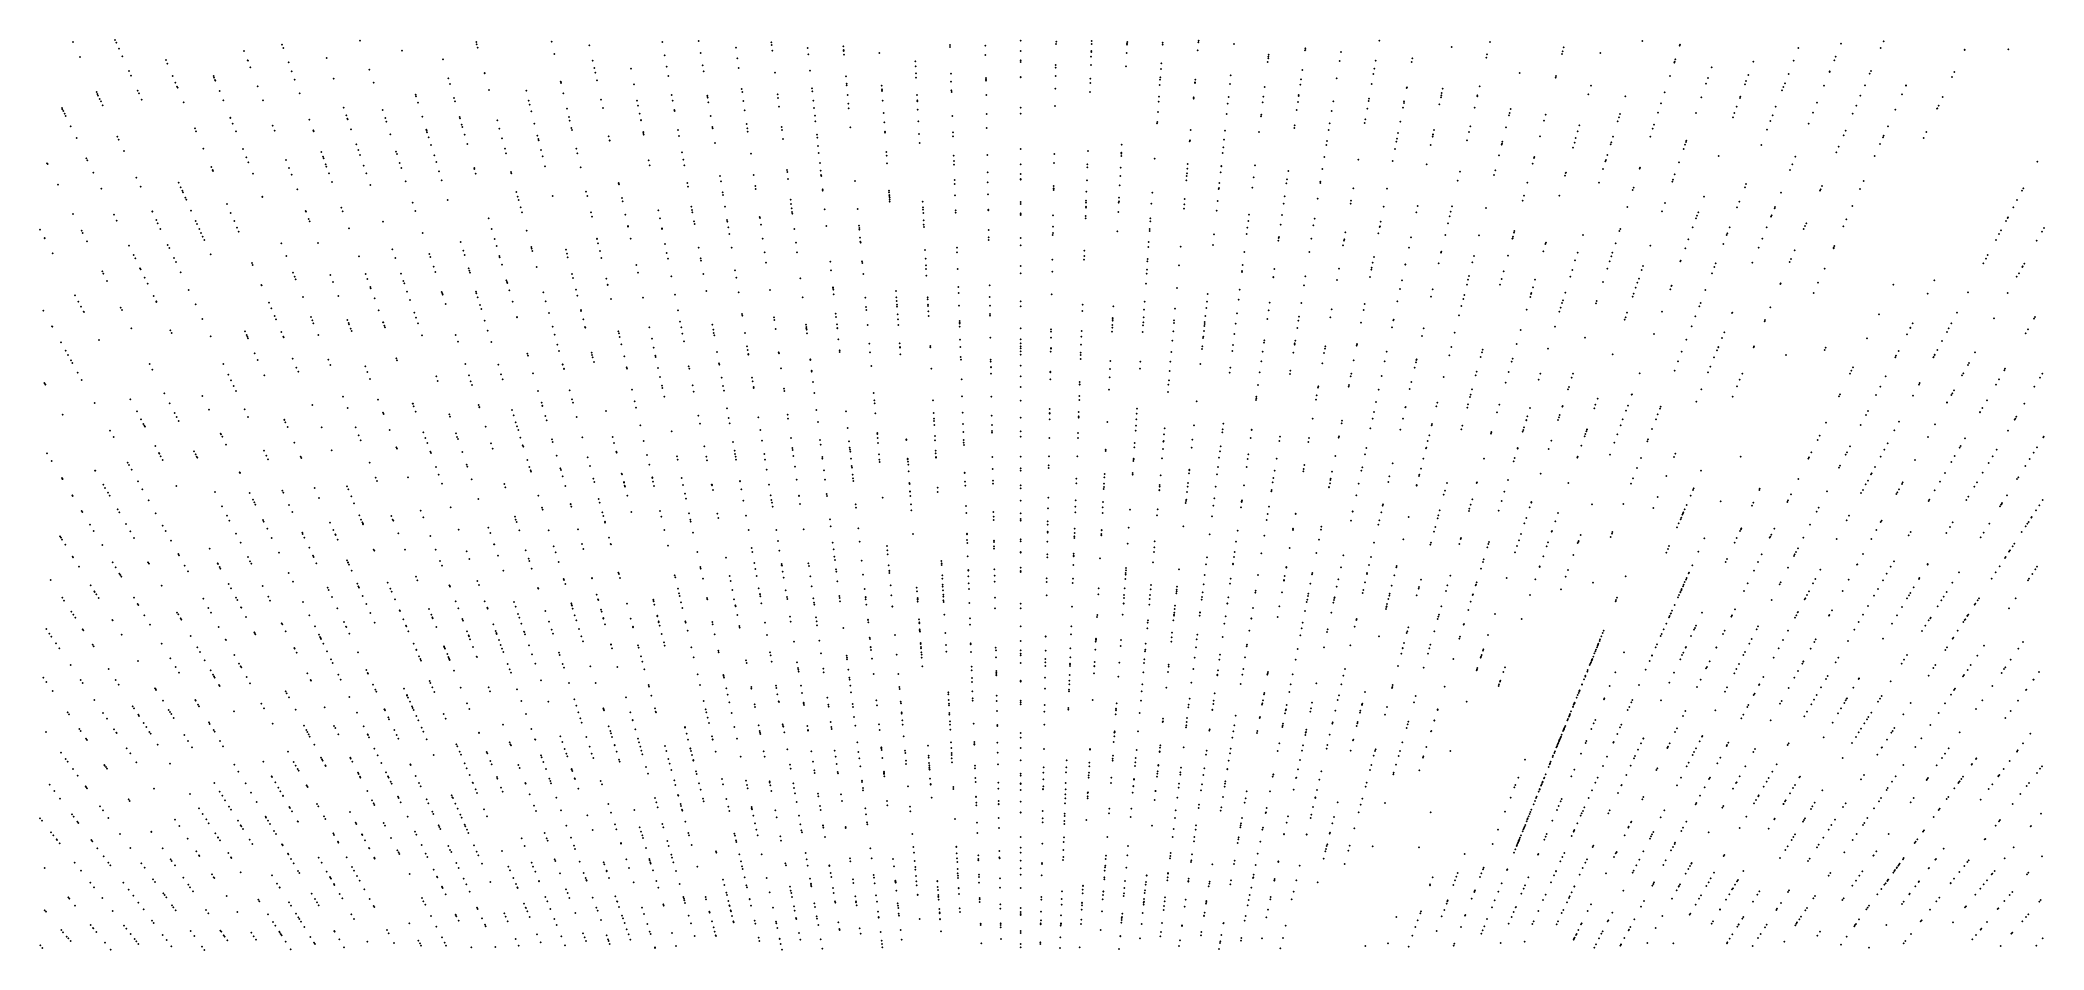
# Model space of a CAD drawing. Header units: metres. Extents: x -4327 to 4266, y -3886 to 3992.
# Drawn here: x -1037 to 1082, y 1188 to 2152 of the extents above; entities that cross this region are included whole.
import ezdxf

# ---------------------------------------------------------------- set-up
doc = ezdxf.new("R2010")
doc.units = ezdxf.units.M

msp = doc.modelspace()

# ---------------------------------------------------------------- linework, layer by layer
for p in [(-1002.43, 2149.73, 2484.56), (-957.98, 2151.66, 2472.48), (-956.68, 2148.74, 2442.31), (-953.99, 2142.7, 2481.09), (-781.35, 2146.74, 2435.15), (-780.07, 2143.23, 2423.21), (-698.96, 2151.16, 2483.31), (-575.99, 2149.62, 2435.31), (-575.36, 2147.27, 2448.69), (-574.36, 2143.56, 2452.51), (-496.37, 2150.01, 2414.65), (-456.18, 2146.14, 2414.18), (-379.03, 2149.56, 2479.35), (-340.64, 2150.7, 2417.04), (-301.26, 2143.58, 2466.95), (-263.88, 2149.11, 2473.07), (-263.54, 2146.36, 2402.99), (-225.25, 2143.11, 2472.13), (-187.68, 2145.14, 2440.6), (-187.33, 2141.18, 2463.05), (-74.96, 2146.53, 2477.62), (-74.88, 2144.19, 2407.79), (-37.45, 2145.56, 2434.84), (0, 2151.01, 2440.65), (37.49, 2147.61, 2402.6), (37.53, 2150.09, 2483.33), (75, 2147.64, 2481.63), (75.11, 2150.8, 2391.47), (112.5, 2146.65, 2388.68), (112.58, 2148.22, 2416.8), (112.65, 2149.53, 2415.63), (150.12, 2146.84, 2404.59), (150.27, 2149.02, 2482.31), (188.03, 2149.22, 2453.32), (188.18, 2150.94, 2401.94), (225.7, 2147.4, 2409.94), (300.94, 2141.26, 2434.66), (301.18, 2143.01, 2455.47), (379.26, 2150.91, 2448.41), (455.76, 2144.17, 2460.05), (496.27, 2149.58, 2456.87), (574.49, 2144.03, 2447.68), (657.52, 2150.65, 2423.57), (657.57, 2150.8, 2469.26), (697.18, 2145.71, 2460.79), (697.55, 2146.84, 2464.78), (822.75, 2143.34, 2404.81), (867.81, 2147.9, 2461.26), (909.69, 2143.09, 2441.34), (912.73, 2150.26, 2441.5), (998.41, 2141.11, 2442.38), (998.54, 2141.37, 2440.02), (1044.68, 2141.91, 2444.98), (-995.01, 2133.8, 2447.38), (-950.3, 2134.42, 2423.39), (-904.35, 2130.51, 2411.17), (-902.69, 2126.59, 2473.38), (-821.49, 2140.06, 2483.89), (-817.73, 2130.25, 2434.93), (-817.59, 2129.88, 2421.24), (-814.84, 2122.74, 2436.98), (-774.51, 2127.95, 2513.63), (-734.35, 2132.72, 2487.31), (-688.95, 2120.36, 2437.05), (-654.39, 2140.43, 2425.28), (-611.08, 2131.09, 2442.03), (-493.34, 2136.88, 2442.37), (-452.75, 2130, 2433.1), (-451.04, 2121.99, 2456.1), (-412.38, 2121.52, 2473.92), (-376.57, 2135.63, 2474.14), (-374.44, 2123.53, 2449.33), (-338.63, 2138, 2466.95), (-336.53, 2124.79, 2470.67), (-299.66, 2132.22, 2424.38), (-298.25, 2122.14, 2450.35), (-262.83, 2140.58, 2439), (-262.81, 2140.41, 2422.78), (-224.56, 2136.52, 2480.87), (-187.26, 2140.43, 2470.33), (-187.24, 2140.15, 2448.34), (-186.88, 2136.08, 2492.63), (-149.5, 2137.88, 2397.19), (-111.59, 2129.18, 2473.06), (-111.3, 2123.78, 2477.7), (-37.28, 2135.81, 2418.44), (0, 2140.08, 2412.28), (0, 2130.35, 2422.53), (0, 2128.35, 2455.14), (37.05, 2122.47, 2473.15), (37.1, 2125.41, 2425.26), (74.22, 2125.24, 2431.53), (74.52, 2133.95, 2404.2), (74.7, 2139.08, 2444.67), (74.73, 2139.95, 2418.92), (111.31, 2123.93, 2437.24), (112.04, 2137.83, 2423.69), (148.3, 2120.86, 2433.63), (148.73, 2126.9, 2473.06), (187.3, 2140.81, 2411.71), (261.32, 2128.29, 2470.79), (261.79, 2132.15, 2410.78), (262.01, 2133.9, 2471.84), (262.28, 2136.12, 2466.25), (297.93, 2119.92, 2415.69), (300.86, 2140.7, 2485.42), (337.26, 2129.35, 2406.21), (338.78, 2138.95, 2425.03), (374.03, 2121.21, 2471), (375.53, 2129.76, 2421.67), (413.75, 2128.53, 2414.84), (414.45, 2132.15, 2456.42), (492.42, 2132.92, 2424.5), (493.29, 2136.67, 2466.37), (572.56, 2136.83, 2428.79), (573.37, 2139.85, 2424.24), (613.03, 2137.87, 2425.77), (691.28, 2127.55, 2402.87), (691.67, 2128.75, 2470.94), (692.5, 2131.31, 2473.91), (730.91, 2122.72, 2467.53), (774.88, 2128.95, 2468.4), (817.52, 2129.72, 2461.09), (860.64, 2130.15, 2396.01), (862.16, 2133.93, 2397.64), (-943.41, 2118.92, 2413.69), (-941.19, 2113.95, 2418.56), (-897.14, 2113.52, 2482.49), (-894.14, 2106.46, 2447.28), (-892.43, 2102.44, 2488.47), (-891.97, 2101.34, 2492.62), (-853.9, 2113.47, 2483.5), (-853.26, 2111.89, 2487.09), (-852.17, 2109.2, 2430.16), (-851.93, 2108.59, 2488.65), (-807.18, 2102.77, 2491.93), (-771.09, 2118.56, 2497.05), (-767.93, 2109.87, 2443.6), (-726.76, 2110.66, 2432.11), (-684.47, 2106.58, 2450.57), (-605.35, 2111.1, 2472.8), (-603.67, 2105.23, 2433.65), (-567.18, 2116.75, 2437.82), (-567.05, 2116.27, 2439.95), (-562.33, 2098.64, 2465.22), (-486.6, 2107.69, 2467.94), (-486.49, 2107.24, 2464.69), (-486.26, 2106.24, 2428.57), (-450.01, 2117.12, 2418.38), (-448.29, 2109.05, 2430.42), (-409.1, 2104.62, 2486.88), (-372.7, 2113.68, 2387.62), (-335.53, 2118.44, 2409.71), (-295.13, 2099.98, 2503.59), (-259.93, 2116.97, 2465.78), (-222.74, 2119.2, 2493.55), (-220.78, 2100.62, 2471.69), (-184.9, 2113.43, 2444.54), (-184.2, 2105.46, 2495.19), (-184.05, 2103.69, 2417.25), (-147.08, 2103.4, 2500.37), (-146.82, 2099.56, 2501.33), (-110.91, 2116.3, 2458.1), (-110.67, 2111.73, 2452.8), (-73.9, 2116.2, 2413.2), (-73.9, 2116.17, 2429.17), (-73.6, 2107.56, 2473.24), (-36.85, 2111.4, 2414.6), (-36.83, 2110.14, 2439.88), (-36.8, 2108.52, 2473.24), (0, 2112.43, 2442.15), (0, 2112.09, 2477.04), (36.66, 2100.16, 2447.16), (36.89, 2113.54, 2409.07), (73.55, 2106.07, 2452.46), (73.71, 2110.9, 2449.96), (147.12, 2103.97, 2468.08), (147.52, 2109.67, 2450.32), (147.71, 2112.34, 2448.01), (184.27, 2106.2, 2441.56), (184.32, 2106.75, 2496.72), (184.59, 2109.87, 2435.06), (221.27, 2105.21, 2496.33), (222.22, 2114.25, 2420.13), (258.07, 2101.82, 2475.29), (295.74, 2104.28, 2489.39), (296.56, 2110.13, 2466.19), (334.38, 2111.17, 2468.4), (371.19, 2105.14, 2417.46), (373.09, 2115.9, 2432.49), (408.4, 2101.06, 2444.67), (408.53, 2101.72, 2442.75), (446.38, 2100.03, 2454.87), (485.4, 2102.51, 2424.27), (527.79, 2116.87, 2419.01), (565.85, 2111.78, 2475.22), (566.32, 2113.53, 2450.2), (603.11, 2103.3, 2458.26), (686.73, 2113.54, 2439.88), (724.95, 2105.4, 2468.95), (727.03, 2111.44, 2406.52), (766.11, 2104.87, 2451.19), (767.33, 2108.21, 2420.39), (769.62, 2114.52, 2457.04), (806.83, 2101.87, 2389.4), (808.39, 2105.94, 2455.01), (812.22, 2115.9, 2474.74), (849.89, 2103.55, 2458.35), (855.66, 2117.84, 2448.13), (855.88, 2118.38, 2411.56), (893.05, 2103.89, 2404.56), (898.24, 2116.13, 2450.46), (899.38, 2118.8, 2475.12), (936.46, 2103.33, 2398.54), (936.59, 2103.62, 2459.91), (985.03, 2112.4, 2436.09), (987.53, 2117.77, 2444.95), (-1014.33, 2079.68, 2482.66), (-1013.67, 2078.32, 2427.41), (-977.65, 2096.57, 2433.73), (-976.74, 2094.63, 2447.47), (-975.95, 2092.92, 2488.62), (-974.28, 2089.34, 2422.69), (-973.03, 2086.66, 2516.74), (-971.06, 2082.45, 2478.88), (-934.07, 2097.96, 2437.25), (-932.89, 2095.3, 2402.46), (-929.86, 2088.51, 2444.91), (-885.4, 2085.88, 2452.7), (-847.57, 2097.8, 2427.61), (-843.49, 2087.72, 2493.9), (-801.45, 2087.84, 2441.92), (-762.67, 2095.42, 2453.59), (-716.29, 2080.24, 2450.18), (-675.12, 2077.79, 2459.9), (-640.13, 2093.76, 2478.78), (-639.64, 2092.16, 2439.09), (-637.56, 2085.36, 2485.18), (-599.39, 2090.32, 2489.17), (-598.39, 2086.83, 2449.74), (-523.07, 2097.91, 2491.37), (-520.47, 2087.48, 2459.95), (-519.45, 2083.39, 2465.96), (-519.38, 2083.12, 2501.23), (-483.7, 2095.14, 2483.14), (-479.97, 2078.97, 2455.84), (-443.94, 2088.57, 2446.85), (-442.04, 2079.63, 2474.27), (-405.77, 2087.49, 2420.88), (-404.76, 2082.31, 2449.69), (-369.16, 2093.6, 2452.31), (-368.1, 2087.61, 2461.53), (-366.35, 2077.7, 2417.65), (-331.47, 2092.84, 2465.92), (-331.38, 2092.27, 2374.72), (-331.12, 2090.61, 2501.69), (-330.37, 2085.87, 2380.49), (-294.65, 2096.53, 2463.84), (-293.32, 2087.06, 2428.49), (-257.15, 2094.31, 2480.1), (-256.67, 2090.43, 2408.2), (-255.53, 2081.1, 2424), (-220.46, 2097.55, 2443.7), (-219.42, 2087.61, 2450.97), (-218.61, 2079.9, 2460.87), (-183.15, 2093.36, 2442.78), (-182.34, 2084.17, 2421.36), (-181.92, 2079.41, 2453.45), (-146.71, 2098, 2477.45), (-146.68, 2097.68, 2477.07), (-145.97, 2087.45, 2489.66), (-109.71, 2093.46, 2496.92), (-109.42, 2087.92, 2443.95), (-109.36, 2086.76, 2480.68), (-108.89, 2077.82, 2448.3), (-73.28, 2098.44, 2473.45), (-73.22, 2096.76, 2444.32), (-36.54, 2093.44, 2455.54), (0, 2079.97, 2423.26), (36.34, 2081.98, 2450.2), (73.22, 2096.78, 2420.2), (145.89, 2086.31, 2447.37), (146.26, 2091.66, 2440.14), (182.83, 2089.75, 2454.78), (182.95, 2091.09, 2472.68), (219.09, 2084.46, 2463.54), (219.81, 2091.33, 2455.34), (256.09, 2085.72, 2440.12), (256.82, 2091.65, 2436.29), (292, 2077.72, 2449.83), (293.16, 2085.94, 2445.99), (294.05, 2092.31, 2421.23), (294.21, 2093.41, 2398.64), (330.54, 2086.95, 2453.57), (366.59, 2079.02, 2443.3), (367.99, 2087, 2391.37), (368.46, 2089.65, 2455.79), (404.32, 2080.03, 2463.25), (405.29, 2085.02, 2477.34), (405.61, 2086.68, 2422.6), (442.89, 2083.63, 2468.11), (444.47, 2091.05, 2482.37), (444.92, 2093.17, 2430.75), (445.47, 2095.77, 2428.42), (480.24, 2080.16, 2382.75), (483.02, 2092.18, 2433.67), (483.2, 2092.97, 2464.22), (518.29, 2078.74, 2484.99), (600.55, 2094.35, 2450.49), (639.56, 2091.91, 2420.15), (677.34, 2084.65, 2401.26), (681.11, 2096.24, 2446.57), (720.04, 2091.14, 2446.86), (757.48, 2081.15, 2428.87), (760.77, 2090.21, 2447.48), (761.3, 2091.65, 2459.93), (798.81, 2080.98, 2412.67), (805.51, 2098.43, 2467.79), (842.53, 2085.33, 2405.28), (883.85, 2082.21, 2464.53), (888.34, 2092.79, 2404.97), (925.1, 2077.81, 2453.76), (932.38, 2094.16, 2388.08), (969.48, 2079.05, 2392.4), (969.65, 2079.43, 2443.01), (970.91, 2082.12, 2388.1), (975.26, 2091.46, 2467.92), (-1012.84, 2076.62, 2481.73), (-1011.49, 2073.87, 2478.44), (-1010.21, 2071.24, 2429.73), (-1004.9, 2060.34, 2440.83), (-873.64, 2058.17, 2446.76), (-836.16, 2069.56, 2464.09), (-835.97, 2069.09, 2460.83), (-833.52, 2063.02, 2464.39), (-791.19, 2061.13, 2466.81), (-752.41, 2067.24, 2463.44), (-713.46, 2072.04, 2478.33), (-712.2, 2068.37, 2460.39), (-711.93, 2067.59, 2459.45), (-708.34, 2057.17, 2490.49), (-672.29, 2069.09, 2425.51), (-671.01, 2065.15, 2450.31), (-633.07, 2070.67, 2470.38), (-628.8, 2056.7, 2418.91), (-593.63, 2070.23, 2443.65), (-593.17, 2068.63, 2417.74), (-591.26, 2061.96, 2474.41), (-590.55, 2059.48, 2479.62), (-553.73, 2066.55, 2470.67), (-551.45, 2058.02, 2441.57), (-517.69, 2076.34, 2473.91), (-514.43, 2063.27, 2482.87), (-477.91, 2070.04, 2508.17), (-477.01, 2066.15, 2446.08), (-475.25, 2058.52, 2431.68), (-474.78, 2056.48, 2458.92), (-403.09, 2073.72, 2461.2), (-401.8, 2067.11, 2418.44), (-401.73, 2066.72, 2499.42), (-366.18, 2076.73, 2416.52), (-362.6, 2056.4, 2446.23), (-328.03, 2071.1, 2416.22), (-326.23, 2059.74, 2451.16), (-326, 2058.29, 2417.2), (-291.93, 2077.2, 2479.17), (-289.92, 2062.88, 2405.66), (-289.27, 2058.29, 2481.2), (-252.87, 2059.46, 2501.76), (-252.49, 2056.37, 2416.42), (-217.73, 2071.58, 2481.03), (-217.11, 2065.66, 2473.95), (-180.17, 2059.41, 2467.78), (-145.05, 2074.29, 2473.96), (-144.36, 2064.5, 2462.29), (-144.36, 2064.5, 2462.29), (-108.26, 2065.67, 2420.57), (-72.33, 2071.34, 2465.93), (-36.19, 2073.35, 2453.58), (-35.93, 2058.67, 2436.21), (0, 2073.71, 2450.92), (144.3, 2063.65, 2418.11), (144.4, 2064.96, 2416.98), (145.14, 2075.64, 2456.47), (179.91, 2056.37, 2464.14), (217.92, 2073.33, 2469.42), (254.28, 2070.9, 2457.82), (254.48, 2072.61, 2424.78), (289.3, 2058.49, 2465.02), (289.73, 2061.53, 2460.47), (325.7, 2056.36, 2474.36), (326.83, 2063.5, 2436.73), (328.91, 2076.68, 2463.15), (363.94, 2063.99, 2449.84), (364.61, 2067.82, 2473.45), (401.43, 2065.16, 2421.49), (437.13, 2056.55, 2422.64), (475.64, 2060.22, 2477.03), (513.4, 2059.15, 2469.72), (516.61, 2072, 2460.59), (516.63, 2072.07, 2380.84), (517.18, 2074.28, 2457.88), (553.68, 2066.35, 2440.68), (555.35, 2072.6, 2439.99), (591.12, 2061.49, 2428), (631.56, 2065.75, 2400.39), (632.86, 2070.01, 2472.32), (633.89, 2073.35, 2451.92), (668.62, 2057.8, 2409.63), (670.02, 2062.12, 2419.99), (674.12, 2074.73, 2418.82), (714.33, 2074.56, 2443.48), (753.36, 2069.85, 2426.3), (755.05, 2074.49, 2458.55), (789.58, 2056.92, 2416.31), (793.06, 2065.98, 2445.65), (795.34, 2071.92, 2423.3), (833.62, 2063.28, 2421.87), (838.27, 2074.79, 2414.16), (880.25, 2073.74, 2417.19), (917.31, 2060.32, 2467.98), (-998.8, 2047.84, 2487.83), (-955.69, 2049.48, 2461.08), (-954.24, 2046.37, 2495.33), (-872.35, 2055.12, 2461.94), (-864.6, 2036.86, 2437.4), (-830.29, 2055.04, 2476.5), (-822.67, 2036.19, 2448.4), (-789.08, 2055.63, 2471.07), (-748.38, 2056.16, 2474.58), (-747.92, 2054.88, 2448.71), (-702.9, 2041.36, 2433.6), (-700.86, 2035.45, 2458.77), (-666.72, 2051.97, 2502.6), (-628.49, 2055.69, 2452.52), (-627.98, 2054.03, 2474.94), (-626.38, 2048.79, 2460.49), (-623.83, 2040.47, 2485.86), (-588.28, 2051.57, 2461.94), (-585.39, 2041.48, 2423.01), (-548.68, 2047.7, 2483.49), (-545.71, 2036.61, 2467.32), (-511.22, 2050.39, 2451.09), (-510.33, 2046.81, 2454.93), (-509.99, 2045.44, 2429.06), (-507.41, 2035.1, 2465.25), (-470.18, 2036.57, 2424.4), (-435.72, 2049.89, 2496.16), (-434.76, 2045.39, 2457.83), (-434.69, 2045.04, 2468.3), (-399.35, 2054.5, 2454.59), (-399.14, 2053.4, 2491.56), (-398.75, 2051.39, 2456.3), (-361.48, 2050.06, 2446.78), (-323.5, 2042.52, 2465.89), (-288.75, 2054.53, 2438.59), (-251.32, 2046.87, 2448.18), (-215.62, 2051.47, 2435.29), (-215.29, 2048.34, 2436.97), (-214.38, 2039.65, 2440.09), (-143.67, 2054.63, 2469.6), (-143.6, 2053.6, 2471.1), (-107.55, 2052.12, 2466.69), (-107.05, 2042.65, 2449.86), (-71.73, 2053.98, 2434.46), (-71.58, 2049.83, 2481.26), (0, 2036.3, 2455.19), (106.96, 2040.95, 2483.41), (178.87, 2044.52, 2441.81), (178.96, 2045.55, 2426.88), (214.22, 2038.13, 2432.88), (215.06, 2046.2, 2426.35), (216.06, 2055.64, 2459.23), (252.23, 2054.22, 2465.14), (323.2, 2040.61, 2420.37), (323.88, 2044.9, 2452.42), (395.82, 2036.31, 2435.56), (397.32, 2044.04, 2450.2), (397.95, 2047.29, 2405.84), (399.12, 2053.31, 2474.97), (433.77, 2040.74, 2444.13), (435.64, 2049.5, 2406.38), (436.03, 2051.36, 2467.73), (436.16, 2051.97, 2449.45), (472.23, 2045.44, 2472.88), (474.31, 2054.46, 2437.61), (508.9, 2041.07, 2437.26), (509.12, 2041.95, 2468.1), (509.66, 2044.14, 2432.87), (549.25, 2049.85, 2392.08), (584.31, 2037.74, 2458.86), (585.84, 2043.06, 2411.58), (587.22, 2047.87, 2449.4), (589.23, 2054.9, 2485.05), (624.05, 2041.19, 2481.26), (624.7, 2043.31, 2467.46), (626.52, 2049.26, 2461.05), (665.91, 2049.47, 2453.18), (701.15, 2036.28, 2451.68), (702.72, 2040.84, 2414.34), (703.75, 2043.85, 2447.3), (704.24, 2045.26, 2422.23), (783.33, 2040.65, 2469.27), (865.36, 2038.65, 2428.87), (870.47, 2050.7, 2408.7), (872.67, 2055.89, 2468.27), (908.96, 2041.57, 2469.75), (912.12, 2048.66, 2411.41), (912.95, 2050.53, 2440.16), (955.04, 2048.1, 2380.06), (957.95, 2054.34, 2387.31), (-1029.89, 2021.27, 2450.05), (-1029.47, 2020.44, 2441.02), (-988.32, 2026.36, 2445.62), (-987.29, 2024.24, 2445.74), (-948.62, 2034.32, 2445.56), (-856.26, 2017.22, 2443.19), (-854.95, 2014.14, 2436.79), (-819.17, 2027.51, 2432.62), (-817.05, 2022.27, 2437.01), (-777.16, 2024.58, 2441.77), (-773.94, 2016.18, 2447.73), (-773.9, 2016.09, 2504.87), (-740.01, 2033.16, 2404.29), (-738.27, 2028.37, 2495.47), (-737.51, 2026.29, 2438.63), (-735.2, 2019.94, 2457.88), (-734.41, 2017.77, 2471.5), (-699, 2030.06, 2441.49), (-695.13, 2018.8, 2471.11), (-660.76, 2033.62, 2431.54), (-659.9, 2030.95, 2431.02), (-656.85, 2021.57, 2462.81), (-655.06, 2016.07, 2508.19), (-620.47, 2029.47, 2439.96), (-618.32, 2022.43, 2472.06), (-578.15, 2016.27, 2446.41), (-577.88, 2015.3, 2447.93), (-544.45, 2031.9, 2450.77), (-505.79, 2028.62, 2468.3), (-503.14, 2017.98, 2428.37), (-469.1, 2031.89, 2472.85), (-465.64, 2016.91, 2465.52), (-393.48, 2024.27, 2480.85), (-392.48, 2019.13, 2466.33), (-358.47, 2032.97, 2450.66), (-357.04, 2024.88, 2440.91), (-355.99, 2018.9, 2477.25), (-285.5, 2031.47, 2446.16), (-247.3, 2014.13, 2454.86), (-213.57, 2032, 2439.03), (-212.46, 2021.42, 2429.03), (-142.16, 2033.01, 2446.33), (-141.9, 2029.23, 2447.2), (-141.34, 2021.23, 2453.85), (-70.86, 2029.22, 2437.3), (-70.66, 2023.46, 2419.63), (-70.53, 2019.74, 2458.45), (-35.44, 2030.08, 2421.06), (-35.43, 2029.84, 2486.16), (0, 2020.27, 2465.82), (35.28, 2021.34, 2451.09), (35.45, 2030.97, 2465.51), (70.43, 2016.9, 2471.44), (70.55, 2020.23, 2464.52), (71.03, 2034.11, 2454.04), (105.69, 2016.7, 2475.84), (106.33, 2028.97, 2466.09), (106.46, 2031.4, 2447.2), (106.52, 2032.52, 2448.55), (141.68, 2026.06, 2456.98), (176.33, 2015.43, 2415.08), (176.78, 2020.61, 2445.57), (212.11, 2018.11, 2449.37), (212.12, 2018.2, 2452.21), (213.58, 2032.11, 2441.87), (247.91, 2019.02, 2447.2), (319.18, 2015.22, 2476.51), (321.16, 2027.74, 2464.38), (357.08, 2025.12, 2435.8), (393.38, 2023.78, 2461.07), (429.38, 2020.07, 2457.12), (506.02, 2029.53, 2439.58), (541.43, 2020.66, 2480.69), (541.44, 2020.69, 2486.22), (543.08, 2026.82, 2477.26), (543.41, 2028.02, 2408.63), (616.14, 2015.31, 2449.8), (618.56, 2023.23, 2411.14), (619.06, 2024.84, 2445.15), (620.66, 2030.08, 2443.39), (654.88, 2015.51, 2455.43), (655.26, 2016.67, 2421.91), (696.3, 2022.2, 2405.46), (738.46, 2028.92, 2420.43), (813.75, 2014.11, 2470.22), (816.17, 2020.1, 2450.49), (819.42, 2028.12, 2457.51), (862.85, 2032.74, 2461.99), (903.37, 2028.99, 2449.16), (1075.53, 2022.78, 2039.14), (-1018.31, 1998.54, 2473.42), (-980.92, 2011.18, 2432.62), (-972.68, 1994.28, 2454.84), (-935.45, 2006.07, 2440.83), (-930.93, 1996.39, 2458.53), (-890.82, 2000.81, 2471.45), (-888.54, 1995.7, 2478.72), (-854.72, 2013.59, 2471.14), (-854.42, 2012.88, 2462.14), (-812.18, 2010.23, 2449.24), (-771.21, 2009.06, 2466.06), (-765.28, 1993.61, 2471.49), (-731.85, 2010.73, 2422.56), (-728.42, 2001.31, 2517.15), (-692.34, 2010.7, 2420.88), (-688.06, 1998.27, 2492.32), (-650.56, 2002.21, 2460.85), (-615.3, 2012.55, 2441.06), (-612.48, 2003.32, 2459.54), (-576.43, 2010.24, 2488.13), (-539.1, 2011.94, 2469.98), (-538.74, 2010.59, 2457.42), (-425.2, 2000.43, 2457.62), (-425.15, 2000.16, 2438.3), (-424.9, 1999.02, 2475.05), (-352.74, 2000.5, 2441.1), (-352.03, 1996.46, 2433.46), (-317.99, 2007.69, 2472.74), (-317.08, 2001.96, 2462.95), (-282.34, 2008.92, 2476.07), (-280.68, 1997.14, 2426.25), (-280.24, 1994.05, 2427.87), (-247.06, 2012.14, 2433.46), (-246.15, 2004.73, 2459.75), (-211.6, 2013.25, 2440.76), (-211.13, 2008.74, 2429.9), (-211.04, 2007.91, 2420.83), (-209.56, 1993.79, 2438.75), (-175.19, 2002.48, 2423.63), (-69.96, 2003.41, 2490.75), (-69.82, 1999.41, 2474.71), (-35.11, 2011.65, 2469.38), (-34.93, 2001.02, 2478.33), (0, 2009.75, 2466.67), (0, 2004.61, 2468.59), (0, 2004.04, 2435.15), (34.79, 1993, 2441.04), (34.81, 1994.27, 2469.97), (34.82, 1994.65, 2440.34), (34.86, 1997.04, 2465.15), (69.95, 2003.19, 2432.9), (104.71, 1997.92, 2483.04), (105.22, 2007.76, 2437.59), (175.25, 2003.16, 2421.77), (175.65, 2007.67, 2454.34), (175.91, 2010.61, 2422.7), (209.57, 1993.92, 2414.65), (209.69, 1995.04, 2470.34), (210.23, 2000.24, 2414.25), (211.43, 2011.58, 2425.25), (245.02, 1995.53, 2437.59), (246.36, 2006.45, 2456.39), (281.06, 1999.82, 2470.34), (281.68, 2004.23, 2416.04), (282.94, 2013.21, 2432.25), (316.84, 2000.44, 2417.76), (317.07, 2001.91, 2451.97), (351.73, 1994.76, 2417.95), (387.63, 1994.19, 2449.42), (462.39, 2002.82, 2426.71), (464.58, 2012.32, 2454.47), (500.84, 2008.75, 2441.41), (502.07, 2013.68, 2428.55), (536.08, 2000.68, 2467.06), (575.8, 2008.04, 2444.52), (575.81, 2008.1, 2417.76), (576.62, 2010.92, 2472.49), (576.77, 2011.44, 2451.36), (611.65, 2000.6, 2450.79), (647.52, 1992.88, 2441.28), (648.33, 1995.35, 2482.41), (689.23, 2001.66, 2412.64), (689.97, 2003.83, 2425.91), (691.92, 2009.49, 2473.32), (766.09, 1995.73, 2447), (767.42, 1999.2, 2427.1), (846.29, 1993.73, 2473.82), (847.68, 1997.02, 2467.03), (887.8, 1994.04, 2452.28), (891.6, 2002.57, 2438.57), (1060.53, 1994.56, 2046.3), (-887.06, 1992.38, 2444.87), (-886.18, 1990.39, 2447.8), (-883.69, 1984.81, 2467.91), (-882.75, 1982.68, 2492.54), (-839.66, 1978.11, 2454.45), (-802.32, 1985.82, 2481.55), (-802.25, 1985.63, 2492.28), (-718.54, 1974.17, 2455.72), (-643.22, 1979.62, 2435.77), (-606.06, 1982.33, 2439.15), (-533.42, 1990.76, 2433.2), (-532.09, 1985.8, 2476.01), (-531.21, 1982.5, 2480.14), (-529.08, 1974.57, 2445.67), (-495.31, 1986.6, 2441.37), (-459.73, 1991.31, 2447.75), (-458.6, 1986.41, 2482.74), (-421.78, 1984.34, 2476.07), (-421.04, 1980.83, 2436.24), (-348.28, 1975.22, 2434.44), (-347.69, 1971.86, 2487.83), (-315.28, 1990.58, 2429.98), (-314.83, 1987.73, 2456.34), (-312.84, 1975.18, 2454.46), (-243.44, 1982.69, 2432.7), (-242.86, 1977.98, 2440.46), (-242.33, 1973.63, 2445.97), (-209.4, 1992.27, 2434.19), (-207.32, 1972.52, 2492.07), (-172.61, 1972.9, 2452.46), (-139.31, 1992.28, 2399.97), (-139.18, 1990.38, 2419.08), (-138.98, 1987.49, 2407.53), (-138.93, 1986.74, 2388), (-138.8, 1984.91, 2407.07), (-138.65, 1982.79, 2425.98), (-138.51, 1980.74, 2404.69), (-103.79, 1980.43, 2404.42), (-103.49, 1974.65, 2389.42), (-103.36, 1972.18, 2475.83), (-69.39, 1987.16, 2429.58), (-34.71, 1988.52, 2487.73), (-34.42, 1971.95, 2436.89), (0, 1980.08, 2476.8), (0, 1978.04, 2433.16), (68.94, 1974.3, 2476.61), (68.98, 1975.21, 2439.31), (69.13, 1979.6, 2474.94), (69.2, 1981.7, 2433.72), (69.53, 1991.09, 2464.41), (103.74, 1979.52, 2427.49), (103.82, 1981, 2426.6), (104.02, 1984.84, 2412.45), (138.34, 1978.31, 2423.2), (139.16, 1990.15, 2476.03), (172.63, 1973.16, 2485.9), (172.63, 1973.16, 2431), (173.02, 1977.67, 2474.92), (173.54, 1983.55, 2422.15), (208.24, 1981.27, 2426.13), (278.04, 1978.39, 2460.25), (279.15, 1986.26, 2421.07), (314.18, 1983.67, 2429.62), (348.87, 1978.52, 2463.05), (349.39, 1981.47, 2461.25), (349.43, 1981.71, 2464.28), (383.99, 1975.44, 2423.69), (420.04, 1976.15, 2419.73), (456.09, 1975.54, 2452.74), (492.11, 1973.76, 2447.2), (530.98, 1981.63, 2457.15), (532.36, 1986.81, 2452.67), (569.72, 1986.84, 2461.89), (641.75, 1975.09, 2457.21), (681.54, 1979.34, 2446.99), (722.75, 1985.74, 2461.96), (757.91, 1974.42, 2469.39), (760.29, 1980.61, 2441.88), (797.41, 1973.67, 2407.35), (797.97, 1975.05, 2435.67), (804.11, 1990.25, 2424.91), (845.66, 1992.25, 2431.56), (879.76, 1975.97, 2435.41), (1049.91, 1974.59, 2068.41), (1053.99, 1982.26, 2071.9), (1059.24, 1992.14, 2068.6), (-1037.36, 1950.99, 2460.78), (-1002.54, 1967.6, 2461.99), (-959.2, 1966.65, 2444.83), (-956.22, 1960.54, 2485.93), (-918.73, 1970.23, 2474.78), (-918.69, 1970.14, 2482.85), (-914.43, 1961.01, 2414.96), (-912.91, 1957.75, 2442.93), (-910.03, 1951.56, 2467.57), (-877.56, 1971.03, 2502.6), (-872.73, 1960.18, 2445.34), (-871.29, 1956.95, 2452.08), (-868.91, 1951.61, 2421.29), (-835.62, 1968.6, 2431.92), (-832.04, 1960.16, 2472.7), (-828.97, 1952.94, 2490.94), (-756.55, 1970.88, 2443.3), (-756.23, 1970.05, 2494.06), (-753.28, 1962.35, 2459.72), (-752.27, 1959.72, 2448.31), (-717.14, 1970.32, 2440.14), (-710.65, 1952.49, 2483.1), (-674.68, 1959.41, 2471.06), (-640.36, 1970.83, 2473.72), (-562.87, 1962.97, 2453.97), (-559.59, 1951.53, 2494.52), (-527.67, 1969.27, 2431.02), (-454.65, 1969.29, 2439.55), (-453.57, 1964.61, 2425.67), (-418.1, 1966.99, 2440.81), (-415.49, 1954.73, 2477.47), (-415.36, 1954.12, 2438.36), (-383.18, 1971.29, 2432.06), (-381.58, 1963.06, 2427.3), (-379.5, 1952.38, 2476.76), (-379.39, 1951.8, 2495.48), (-347.23, 1969.26, 2435.21), (-345.54, 1959.67, 2472.45), (-345.09, 1957.12, 2480.29), (-310.6, 1961.05, 2480.79), (-310.36, 1959.55, 2448.63), (-309.37, 1953.28, 2429.95), (-276.09, 1964.47, 2478.65), (-275.91, 1963.18, 2482.57), (-274.92, 1956.16, 2435.32), (-241.84, 1969.6, 2487.75), (-241.64, 1968.01, 2455.38), (-239.63, 1951.61, 2490.01), (-205.47, 1954.96, 2483.74), (-171.05, 1955.06, 2465.85), (-170.85, 1952.81, 2446.54), (-170.68, 1950.9, 2455.11), (-103.17, 1968.64, 2482.48), (-102.76, 1960.83, 2489.31), (-102.53, 1956.41, 2489.29), (-102.4, 1953.86, 2491.62), (-68.84, 1971.38, 2423.75), (-68.76, 1969.02, 2489.43), (-34.41, 1971.41, 2438.94), (-34.04, 1950.43, 2440.09), (0, 1968.11, 2439.92), (0, 1966.92, 2482.47), (0, 1966.31, 2440.41), (34.11, 1954.11, 2441.95), (34.32, 1966, 2481.69), (68.55, 1962.98, 2451.42), (68.63, 1965.3, 2484.72), (103.22, 1969.55, 2436.89), (136.46, 1951.5, 2471.79), (137.03, 1959.66, 2490.49), (137.25, 1962.83, 2488.93), (207.18, 1971.22, 2411.14), (239.82, 1953.2, 2475.34), (240.65, 1959.95, 2472.8), (241.49, 1966.77, 2429.34), (274.91, 1956.09, 2437.95), (276.37, 1966.5, 2467.38), (309.72, 1955.49, 2416.51), (310.84, 1962.58, 2430.66), (379.74, 1953.6, 2420.99), (379.93, 1954.58, 2482.33), (380.84, 1959.25, 2468.88), (418.62, 1969.45, 2473.97), (451.95, 1957.62, 2465.89), (453.67, 1965.08, 2415.51), (454.85, 1970.17, 2456.96), (634.16, 1951.73, 2441.62), (678.47, 1970.41, 2482.18), (710.94, 1953.29, 2475.86), (714.5, 1963.07, 2450.03), (715.49, 1965.78, 2480.69), (716.79, 1969.37, 2493.48), (749.9, 1953.56, 2489.66), (789.24, 1953.44, 2473.62), (793.75, 1964.59, 2441.52), (794.4, 1966.22, 2462.48), (828.42, 1951.64, 2443.03), (829.76, 1954.79, 2463.21), (831.02, 1957.77, 2437.24), (870.19, 1954.48, 2422.19), (873.46, 1961.83, 2410.03), (1037, 1950.32, 2034.06), (1042.21, 1960.11, 2084.91), (1043.93, 1963.35, 2023.12), (1044.34, 1964.12, 2080.06), (1082.42, 1952.74, 2024.69), (-1032.71, 1942.25, 2465.95), (-1032.47, 1941.8, 2468.08), (-993.52, 1949.89, 2455.95), (-992.22, 1947.34, 2460.83), (-987.82, 1938.72, 2490.68), (-943.33, 1934.12, 2457.83), (-902.25, 1934.88, 2462.7), (-900.61, 1931.37, 2513.11), (-867.03, 1947.38, 2421.37), (-865.34, 1943.59, 2467.76), (-863.72, 1939.95, 2436.14), (-827.24, 1948.86, 2507.82), (-782.33, 1936.34, 2449.27), (-743.49, 1936.86, 2476.6), (-664.62, 1930.19, 2494.39), (-632.73, 1947.35, 2471.51), (-592.45, 1937.81, 2459.53), (-556.64, 1941.24, 2459.36), (-554.48, 1933.7, 2438.94), (-522.5, 1950.01, 2439.5), (-517.81, 1932.48, 2433.73), (-517.32, 1930.68, 2436.88), (-481.18, 1929.9, 2487.93), (-448.2, 1941.35, 2492.22), (-448.16, 1941.2, 2483.7), (-447.11, 1936.63, 2442.17), (-412.69, 1941.54, 2449.8), (-376.27, 1935.73, 2508.44), (-340.62, 1931.77, 2492.43), (-308.27, 1946.35, 2484.34), (-305.95, 1931.72, 2493.48), (-272.84, 1941.34, 2499.38), (-237.86, 1937.19, 2444.08), (-169.96, 1942.62, 2455.66), (-169.58, 1938.32, 2477.86), (-169.47, 1937.05, 2448.61), (-101.12, 1929.53, 2446.84), (-67.46, 1931.74, 2412.4), (-33.91, 1942.79, 2485.64), (-33.87, 1940.17, 2446.34), (0, 1942.01, 2484.27), (0, 1934.48, 2441.52), (33.95, 1945.18, 2419.95), (34, 1947.59, 2480.61), (102.15, 1949.06, 2444.08), (135.13, 1932.5, 2420.48), (135.52, 1938.05, 2485.25), (136.32, 1949.47, 2477.53), (169.11, 1932.88, 2437.88), (203.33, 1934.56, 2485.57), (204.52, 1945.86, 2428.34), (238.97, 1946.26, 2466.53), (272.57, 1939.42, 2477.36), (272.93, 1941.97, 2436.61), (273.1, 1943.17, 2468.29), (307.48, 1941.37, 2483.55), (341.08, 1934.37, 2484.62), (341.93, 1939.17, 2427.55), (341.94, 1939.23, 2424.93), (342.18, 1940.59, 2434.75), (343.51, 1948.15, 2474.45), (378.45, 1946.97, 2483.74), (410.63, 1931.87, 2467.72), (412.97, 1942.89, 2467.97), (449.12, 1945.35, 2428.71), (484.92, 1944.92, 2422.17), (520.16, 1941.26, 2472.16), (520.27, 1941.68, 2421), (520.75, 1943.46, 2417.84), (521.86, 1947.62, 2412.3), (522.33, 1949.36, 2460.46), (555.05, 1935.68, 2414.5), (555.53, 1937.36, 2473.64), (594.75, 1945.36, 2444.55), (629.25, 1936.64, 2455.19), (633.4, 1949.39, 2441.4), (665.93, 1934.01, 2449.86), (702.93, 1931.28, 2461.56), (706.35, 1940.68, 2470.8), (743.12, 1935.89, 2456.24), (746.73, 1945.31, 2443.75), (747.47, 1947.23, 2459.72), (780.48, 1931.75, 2413.98), (784.44, 1941.56, 2447.75), (818.87, 1929.15, 2455.16), (859.83, 1931.21, 2395.99), (860.1, 1931.81, 2482.76), (860.85, 1933.5, 2463.08), (1031.61, 1940.17, 2045.73), (1034.82, 1946.21, 2043.14), (1074.89, 1939.16, 2064.13), (1080.23, 1948.79, 2072.11), (-1023.94, 1925.74, 2461.16), (-938.48, 1924.17, 2466.82), (-936.73, 1920.57, 2467.64), (-931.55, 1909.97, 2500.5), (-931.06, 1908.95, 2499.16), (-895.75, 1920.95, 2442.28), (-893.72, 1916.59, 2499.4), (-857.02, 1924.9, 2471.14), (-813.22, 1915.82, 2440.9), (-812.33, 1913.72, 2468.06), (-776.99, 1923.13, 2443.33), (-699.84, 1922.8, 2467.12), (-661.42, 1920.89, 2446.77), (-625.48, 1925.02, 2489.81), (-624.48, 1921.97, 2433.89), (-621.13, 1911.64, 2445.13), (-589.72, 1928.89, 2489.43), (-588.22, 1923.99, 2494.21), (-583.99, 1910.14, 2446.08), (-551.45, 1923.13, 2474.71), (-551.05, 1921.75, 2495.12), (-548.83, 1913.98, 2443.8), (-516.66, 1928.2, 2483.08), (-512.21, 1911.6, 2497.76), (-480.09, 1925.53, 2493.44), (-479.1, 1921.57, 2496.68), (-445.19, 1928.31, 2497.76), (-443.53, 1921.12, 2482.87), (-406.75, 1913.6, 2447.12), (-374.39, 1926.07, 2501.54), (-373.25, 1920.2, 2457.83), (-338.64, 1920.54, 2447.58), (-338.22, 1918.15, 2447.27), (-302.21, 1908.07, 2432.75), (-270.82, 1926.97, 2453.2), (-269.29, 1916.11, 2442.11), (-236.61, 1927.05, 2453.16), (-201.5, 1917.13, 2441.15), (-200.52, 1907.85, 2448.49), (-167.74, 1917.33, 2440.04), (-167.59, 1915.56, 2448.76), (-100.64, 1920.28, 2459.84), (-100.26, 1913.08, 2461.66), (-100.06, 1909.17, 2429.18), (-67.29, 1926.87, 2419.81), (-66.68, 1909.36, 2433.03), (0, 1912.56, 2430.16), (33.5, 1919.03, 2444.24), (67.02, 1919.12, 2439.98), (67.16, 1923.11, 2436.84), (67.35, 1928.66, 2430.21), (133.46, 1908.55, 2439.19), (134.07, 1917.36, 2461.48), (134.25, 1919.93, 2462.01), (167.4, 1913.34, 2429.51), (234.95, 1913.5, 2435.91), (236.63, 1927.2, 2481.04), (268.35, 1909.42, 2414.58), (305.24, 1927.19, 2479.27), (336.7, 1909.52, 2447.2), (371.02, 1908.74, 2443.16), (371.38, 1910.59, 2478.65), (372.43, 1915.97, 2480.06), (373.63, 1922.18, 2441.18), (406.8, 1913.86, 2475.01), (406.8, 1913.83, 2483.31), (406.89, 1914.26, 2423.48), (442.2, 1915.36, 2431.55), (444.76, 1926.45, 2423.92), (445.06, 1927.76, 2480.32), (477.8, 1916.37, 2476.02), (479.45, 1922.97, 2473.47), (515.4, 1923.48, 2468.72), (552.87, 1928.1, 2461.82), (583.38, 1908.14, 2476.42), (586.53, 1918.45, 2467.69), (589.06, 1926.73, 2437.32), (620.52, 1909.77, 2478.35), (623.07, 1917.6, 2414.93), (624.7, 1922.63, 2421.26), (625.98, 1926.57, 2437.01), (657.04, 1908.2, 2446.85), (658.47, 1912.33, 2441.29), (697.85, 1917.33, 2449.21), (698.13, 1918.1, 2469.31), (733.76, 1911.51, 2436.07), (735.19, 1915.23, 2432.72), (774.1, 1915.98, 2442.34), (813.58, 1916.68, 2431.22), (814.99, 1920, 2473.42), (850.3, 1909.81, 2490.03), (1018.47, 1915.46, 2046.35), (1021.05, 1920.32, 2087.71), (1023.05, 1924.09, 2044.36), (1059.47, 1911.33, 2027.85), (1059.83, 1911.98, 2024.11), (1061.56, 1915.11, 2072.23), (-971.51, 1906.69, 2498.63), (-970.31, 1904.35, 2503.84), (-966.45, 1896.77, 2399.56), (-926.84, 1900.31, 2490.6), (-923.6, 1893.67, 2430.4), (-888.66, 1905.73, 2436.31), (-880.04, 1887.24, 2480.27), (-803.27, 1892.38, 2464.99), (-803.13, 1892.06, 2483.8), (-769.9, 1905.57, 2480.75), (-768.08, 1901.06, 2483.15), (-767, 1898.4, 2485.19), (-730.47, 1902.95, 2487.86), (-727.64, 1895.57, 2492.06), (-693.02, 1904.06, 2484.17), (-691.09, 1898.75, 2438.98), (-687.96, 1890.17, 2474.29), (-687.54, 1888.99, 2494.92), (-655.71, 1904.32, 2494.08), (-653.02, 1896.5, 2472.79), (-652.22, 1894.18, 2472.53), (-619.28, 1905.96, 2470.66), (-583.2, 1907.56, 2503.5), (-582.59, 1905.55, 2478.6), (-544.06, 1897.36, 2496.78), (-543.59, 1895.71, 2447.61), (-543.26, 1894.57, 2495.89), (-541.04, 1886.82, 2447.03), (-474.76, 1904.17, 2490.78), (-473.66, 1899.74, 2490.56), (-470.58, 1887.41, 2455.04), (-438.42, 1899, 2454.29), (-436.93, 1892.57, 2465.25), (-436.88, 1892.34, 2445.67), (-404.99, 1905.32, 2480.61), (-369.6, 1901.43, 2447.48), (-335.72, 1903.95, 2437.33), (-300.93, 1900.01, 2444.3), (-265.2, 1886.96, 2454.08), (-233.21, 1899.37, 2445.21), (-198.64, 1889.93, 2461.24), (-198.58, 1889.32, 2460.45), (-198.38, 1887.49, 2430.55), (-166.59, 1904.13, 2456.14), (-99.7, 1902.35, 2439.61), (-66.01, 1890.21, 2452.38), (-33.02, 1891.87, 2445.13), (0, 1904.7, 2461.34), (33.28, 1906.55, 2453.04), (132.44, 1893.96, 2453.43), (133.16, 1904.21, 2447.35), (165.29, 1889.22, 2450.67), (231.73, 1887.32, 2457.19), (234.04, 1906.13, 2440.18), (234.18, 1907.21, 2441.55), (267.08, 1900.4, 2446.66), (267.14, 1900.78, 2436.18), (299.69, 1892.19, 2456.22), (301.19, 1901.64, 2451.91), (334.6, 1897.62, 2453.87), (369.51, 1900.98, 2446.89), (401.36, 1888.27, 2430.99), (403.31, 1897.42, 2431.86), (435.82, 1887.74, 2478.36), (471.95, 1892.88, 2484.35), (473.19, 1897.85, 2471.39), (474.22, 1901.97, 2471.22), (507.11, 1892.55, 2450.83), (508.77, 1898.76, 2431.55), (510.9, 1906.7, 2420.04), (541.89, 1889.81, 2429.12), (544.22, 1897.93, 2475.24), (581.31, 1901.37, 2481.47), (615.89, 1895.51, 2413.75), (615.95, 1895.7, 2411.31), (650.64, 1889.6, 2409.59), (652.46, 1894.88, 2459.69), (653.96, 1899.24, 2479.13), (687.13, 1887.87, 2430.39), (688.42, 1891.43, 2418.8), (688.49, 1891.6, 2427.1), (724.32, 1886.92, 2415.42), (731.2, 1904.85, 2441.07), (803.65, 1893.29, 2428.24), (804.07, 1894.26, 2461.98), (843.57, 1894.69, 2429.68), (923.13, 1892.69, 2048.04), (966.65, 1897.17, 2079.88), (1053.75, 1901.02, 2034.63), (1055.89, 1904.87, 2036.52), (-1000.4, 1881.49, 2370.52), (-996.85, 1874.8, 2380.32), (-994.01, 1869.46, 2381.36), (-952, 1868.41, 2379.32), (-950.67, 1865.8, 2381.23), (-917.21, 1880.56, 2440.34), (-914.53, 1875.07, 2484.86), (-914.28, 1874.55, 2481.43), (-872.83, 1871.79, 2468.14), (-795.29, 1873.58, 2459.53), (-792.78, 1867.67, 2438.21), (-759.41, 1879.6, 2485.33), (-722.01, 1880.89, 2431.85), (-683.57, 1878.09, 2436.69), (-679.06, 1865.71, 2464.16), (-649.14, 1885.23, 2496.83), (-646.07, 1876.33, 2449.22), (-612.51, 1885.11, 2465.54), (-611.99, 1883.5, 2452.46), (-611.58, 1882.26, 2506.29), (-608.29, 1872.13, 2495.59), (-576.41, 1885.34, 2446.83), (-575.9, 1883.7, 2502.85), (-574.56, 1879.31, 2455.42), (-572.07, 1871.15, 2452.96), (-570.77, 1866.91, 2486.12), (-537.61, 1874.86, 2458.88), (-504.98, 1884.61, 2495.89), (-502.4, 1874.98, 2436.24), (-468.99, 1881, 2457.71), (-465.25, 1866.01, 2476.78), (-433.47, 1877.55, 2456.69), (-399.42, 1879.13, 2471.39), (-365.87, 1882.24, 2458.39), (-332.56, 1886.07, 2455.43), (-298.49, 1884.58, 2454.62), (-230.77, 1879.45, 2460.78), (-197.84, 1882.33, 2465.23), (-164.38, 1878.84, 2420.78), (-163.54, 1869.25, 2455.05), (-163.25, 1865.91, 2401.42), (-131.89, 1886.14, 2465.46), (-131.42, 1879.44, 2453.92), (-131.14, 1875.39, 2473.69), (-130.88, 1871.69, 2457.66), (-130.72, 1869.32, 2460.1), (-98.49, 1879.27, 2437.3), (-98.38, 1877.14, 2412.7), (-98.08, 1871.48, 2419), (-98, 1869.98, 2461.13), (-65.78, 1883.76, 2452.3), (-65.32, 1870.57, 2407.84), (-32.81, 1879.73, 2426.71), (-32.65, 1870.61, 2504.01), (0, 1875.17, 2409.58), (0, 1869.87, 2435.48), (32.86, 1882.62, 2422.25), (65.36, 1871.72, 2464.34), (98, 1869.96, 2458.31), (130.5, 1866.18, 2417.45), (131.09, 1874.74, 2414.9), (163.36, 1867.26, 2438.62), (163.36, 1867.22, 2446.85), (196.35, 1868.18, 2441.17), (197.04, 1874.73, 2441.45), (197.91, 1882.97, 2435.67), (230.45, 1876.86, 2421.68), (262.17, 1865.46, 2437.06), (263.32, 1873.6, 2436.7), (296.72, 1873.43, 2453.88), (329.11, 1866.49, 2443.66), (362.7, 1865.94, 2437.1), (363.91, 1872.17, 2448), (398.53, 1874.93, 2446.53), (434.01, 1879.9, 2435.06), (466.29, 1870.19, 2443.58), (468.15, 1877.64, 2436.86), (469.19, 1881.8, 2434.09), (535.16, 1866.31, 2453.16), (539.01, 1879.75, 2481.94), (539.91, 1882.88, 2425.62), (540.19, 1883.88, 2484.6), (571.23, 1868.41, 2441.17), (572.7, 1873.23, 2423), (573.63, 1876.27, 2479.04), (576.05, 1884.17, 2472.8), (608.57, 1872.98, 2441.48), (609.4, 1875.55, 2480.62), (647.3, 1879.89, 2421.3), (648.45, 1883.23, 2414.83), (717.76, 1869.83, 2450.02), (719.15, 1873.45, 2411.5), (793.16, 1868.56, 2466.62), (838.73, 1883.81, 2437.18), (959.61, 1883.35, 2082.83), (1002.03, 1884.55, 2055.54), (1044.23, 1883.84, 2051.8), (-1033.97, 1865.34, 2398.73), (-1024.66, 1848.53, 2421.98), (-1024.58, 1848.38, 2424.46), (-991.2, 1864.17, 2390.34), (-990.95, 1863.72, 2387.12), (-940.9, 1846.63, 2396.01), (-899.59, 1844.44, 2444.27), (-865.71, 1856.51, 2505.76), (-789.32, 1859.53, 2446.52), (-787.81, 1855.96, 2496.81), (-750.93, 1858.62, 2446.67), (-749.46, 1854.97, 2447.31), (-748.16, 1851.77, 2454), (-712.26, 1855.5, 2450.27), (-710.92, 1852.01, 2486.97), (-710.43, 1850.73, 2452.16), (-708.69, 1846.2, 2501.49), (-674.45, 1853.03, 2508.44), (-674.44, 1853.01, 2491.58), (-673.07, 1849.24, 2469.87), (-672.41, 1847.43, 2445.47), (-641.56, 1863.23, 2459.42), (-639.68, 1857.76, 2452.2), (-637.68, 1851.96, 2455.5), (-567, 1854.57, 2455.87), (-532.89, 1858.42, 2467.58), (-532.82, 1858.16, 2470.02), (-499.1, 1862.67, 2461.29), (-495.23, 1848.22, 2472.61), (-465, 1865.01, 2447.78), (-462.78, 1856.09, 2447.04), (-460.76, 1848.01, 2463.96), (-460.59, 1847.33, 2438.23), (-392.7, 1847.52, 2465.7), (-362.6, 1865.42, 2450.18), (-360.27, 1853.44, 2481.62), (-359.15, 1847.68, 2435.09), (-326.27, 1850.38, 2441.76), (-325.32, 1845.01, 2465.13), (-294.89, 1861.83, 2466.37), (-294.59, 1859.97, 2419.84), (-261.14, 1858.13, 2455.05), (-260.76, 1855.42, 2451.47), (-259.4, 1845.74, 2424.95), (-227.2, 1850.42, 2464.23), (-226.87, 1847.74, 2443.99), (-226.73, 1846.57, 2470.29), (-226.57, 1845.25, 2402.42), (-195.71, 1862.04, 2414.03), (-195.34, 1858.56, 2461.77), (-194.52, 1850.71, 2434.79), (-194.12, 1846.89, 2427.02), (-194.07, 1846.43, 2451.25), (-161.85, 1849.9, 2413.23), (-130.15, 1861.28, 2466.22), (-129.79, 1856.02, 2442.6), (-129.37, 1850.01, 2437.45), (-129.37, 1850.01, 2437.45), (-97.71, 1864.35, 2412.51), (-97.46, 1859.67, 2444.79), (-64.75, 1854.31, 2455.27), (-64.69, 1852.57, 2472.54), (-64.65, 1851.36, 2429.26), (-64.55, 1848.44, 2433.68), (-32.5, 1861.67, 2425.17), (-32.46, 1859.89, 2425.59), (0, 1846.58, 2432.5), (32.21, 1845.44, 2387.81), (65.13, 1864.98, 2392.55), (96.8, 1847.06, 2453.1), (96.96, 1850.05, 2454.29), (97.19, 1854.56, 2440.83), (97.28, 1856.24, 2484.97), (97.34, 1857.44, 2469.69), (129.34, 1849.58, 2456.28), (129.58, 1853.03, 2405.84), (129.94, 1858.24, 2407.17), (162.03, 1852.02, 2476.93), (162.3, 1855.08, 2455.82), (194.35, 1849.13, 2454.84), (194.56, 1851.14, 2416.18), (194.77, 1853.15, 2454.6), (195.43, 1859.43, 2443.5), (227.34, 1851.55, 2454.58), (228.67, 1862.36, 2402.96), (260.91, 1856.48, 2452.86), (292.54, 1847.01, 2419.26), (293.75, 1854.66, 2412.93), (294.41, 1858.86, 2465.21), (327.65, 1858.18, 2424.57), (360.08, 1852.45, 2463.52), (392.74, 1847.71, 2427.33), (394.32, 1855.14, 2461.93), (394.44, 1855.71, 2432.37), (426.26, 1846.34, 2459.75), (463.77, 1860.1, 2435.86), (528.97, 1844.73, 2446.66), (565.09, 1848.32, 2439.37), (569.88, 1863.99, 2443.58), (638.99, 1855.77, 2435.93), (639.85, 1858.26, 2428.34), (641.48, 1862.99, 2486.79), (678.49, 1864.14, 2423.97), (709.65, 1848.69, 2430.42), (713.7, 1859.25, 2477.23), (752.59, 1862.73, 2452.09), (752.74, 1863.11, 2455.31), (786.91, 1853.84, 2496.74), (787.48, 1855.18, 2429.98), (907.88, 1861.43, 2047.44), (940.98, 1846.78, 2037.93), (941.23, 1847.27, 2054.1), (943.54, 1851.8, 2079.46), (981.8, 1846.5, 2085.59), (984.56, 1851.69, 2030.74), (990.56, 1862.97, 2067.79), (1029.44, 1857.16, 2078.7), (1065.42, 1845.37, 2074.65), (1072.01, 1856.78, 2049.1), (1073.07, 1858.61, 2042.18), (-1015.34, 1831.72, 2413.2), (-975.21, 1834.11, 2367.35), (-898.26, 1841.71, 2481.61), (-857.04, 1837.92, 2455.97), (-820.76, 1843.46, 2496.1), (-818.91, 1839.3, 2476.62), (-818.26, 1837.84, 2480.17), (-817.44, 1835.99, 2502.69), (-782.2, 1842.75, 2443.39), (-780.05, 1837.67, 2442.08), (-779.78, 1837.05, 2460.37), (-743.15, 1839.35, 2459.38), (-707.71, 1843.65, 2503.64), (-633.21, 1838.97, 2465.76), (-597.62, 1839.27, 2468.37), (-595.42, 1832.53, 2459.32), (-563.73, 1843.86, 2463.72), (-560.15, 1832.17, 2453.6), (-492.97, 1839.8, 2461.34), (-490.09, 1829.06, 2485.96), (-425.58, 1843.39, 2422.86), (-425.11, 1841.37, 2461.46), (-424.14, 1837.17, 2466.97), (-422.41, 1829.65, 2412.93), (-390.18, 1835.63, 2438.79), (-388.15, 1826.1, 2473.25), (-357.81, 1840.79, 2461.89), (-356.23, 1832.63, 2428.91), (-324.75, 1841.73, 2424.86), (-324.29, 1839.11, 2468.42), (-291.65, 1841.39, 2425.54), (-289.42, 1827.31, 2464.93), (-288.83, 1823.62, 2465.55), (-226.07, 1841.22, 2474.34), (-192.83, 1834.69, 2421.92), (-191.63, 1823.24, 2442.54), (-160.13, 1830.29, 2425.75), (-128, 1830.53, 2433.74), (-127.75, 1826.92, 2428.95), (-127.74, 1826.74, 2425.96), (-127.69, 1826.05, 2430.55), (-95.78, 1827.64, 2424.56), (-95.72, 1826.5, 2428.55), (-64.06, 1834.53, 2487.83), (-63.79, 1826.71, 2491.42), (-32.06, 1836.51, 2463.96), (0, 1834.9, 2439.14), (0, 1830.66, 2464.15), (0, 1827.3, 2437.34), (0, 1825.22, 2496.42), (31.86, 1825.13, 2443.13), (31.87, 1825.86, 2441.33), (32.06, 1836.5, 2433.34), (32.17, 1842.82, 2441.72), (63.87, 1829.08, 2449.53), (64.17, 1837.53, 2444.13), (64.38, 1843.72, 2457.93), (96.58, 1842.85, 2447.51), (128.84, 1842.54, 2413.92), (160.4, 1833.38, 2424.34), (161.28, 1843.39, 2421.08), (191.77, 1824.57, 2441.54), (192.09, 1827.6, 2476.39), (193, 1836.26, 2418.51), (193.16, 1837.78, 2431.49), (193.77, 1843.57, 2422.65), (224.57, 1828.97, 2449.53), (225.99, 1840.57, 2418.05), (257.36, 1831.2, 2472.16), (257.7, 1833.63, 2414.48), (289.72, 1829.22, 2459.1), (289.97, 1830.79, 2450.07), (290.41, 1833.6, 2426.23), (321.81, 1825.08, 2480.38), (322.24, 1827.52, 2417.04), (355.34, 1828.08, 2411.97), (355.64, 1829.59, 2458.01), (355.72, 1830.03, 2414.54), (424.42, 1838.35, 2432.6), (455.43, 1826.61, 2454.75), (459.23, 1841.86, 2433.75), (488.72, 1823.92, 2445.61), (524.68, 1829.78, 2435.03), (557.95, 1824.98, 2430.28), (596.77, 1836.67, 2442.85), (669.95, 1840.66, 2488.9), (704.26, 1834.66, 2488.63), (736.58, 1823.09, 2415.99), (737.88, 1826.31, 2420.26), (738.1, 1826.87, 2486.79), (741.96, 1836.43, 2474.74), (744.36, 1842.35, 2449.69), (775.26, 1826.4, 2473.55), (775.72, 1827.48, 2428.53), (850.38, 1823.64, 2158.96), (851.42, 1825.87, 2149.81), (895.4, 1835.85, 2045.92), (937.58, 1840.1, 2098.12), (969.66, 1823.67, 2037.46), (974.72, 1833.18, 2077.34), (979.75, 1842.63, 2067.65), (1063.12, 1841.38, 2049.93), (-1010.4, 1822.82, 2412.09), (-1007.79, 1818.1, 2403.2), (-1004.84, 1812.77, 2414.72), (-1003.2, 1809.82, 2451.08), (-921.52, 1808.58, 2393.75), (-918.63, 1802.92, 2396.83), (-843.43, 1808.75, 2499.17), (-810.33, 1820.02, 2483.7), (-807.21, 1813.01, 2501.97), (-770.12, 1814.3, 2470.94), (-766.16, 1804.95, 2494.29), (-732.57, 1813.18, 2487.61), (-730.28, 1807.52, 2485.41), (-693.3, 1806.11, 2447.16), (-660.49, 1814.69, 2464.83), (-659.72, 1812.55, 2475.8), (-587.7, 1808.75, 2477.12), (-552.78, 1808.07, 2437.73), (-521.81, 1819.75, 2438.08), (-521.19, 1817.59, 2437.93), (-488.35, 1822.56, 2432.79), (-484.52, 1808.25, 2441.06), (-484.49, 1808.14, 2443.67), (-483.3, 1803.7, 2468.22), (-483.22, 1803.41, 2467.82), (-453.94, 1820.66, 2411.16), (-453.37, 1818.38, 2419), (-452.7, 1815.69, 2440.07), (-451.47, 1810.73, 2419.72), (-419.42, 1816.71, 2484.13), (-416.81, 1805.38, 2451.88), (-416.4, 1803.64, 2435.67), (-386.37, 1817.71, 2490), (-386.06, 1816.25, 2443.24), (-383.54, 1804.42, 2427.31), (-351.12, 1806.35, 2446.13), (-350.63, 1803.84, 2442.73), (-321.17, 1821.47, 2433.68), (-319.05, 1809.41, 2445.13), (-318.79, 1807.97, 2451.54), (-288.18, 1819.48, 2471.17), (-288.05, 1818.69, 2431.13), (-255.92, 1820.98, 2461.15), (-255.79, 1820.03, 2429.34), (-255.79, 1820.03, 2429.34), (-253.58, 1804.32, 2497.8), (-222.71, 1813.81, 2485.19), (-222.6, 1812.96, 2439.13), (-191.44, 1821.43, 2437.34), (-159.34, 1821.24, 2483.39), (-158.06, 1806.69, 2477.67), (-127.21, 1819.13, 2435.13), (-94.54, 1803.91, 2482), (-63.42, 1816.07, 2432.11), (-63.33, 1813.43, 2436.89), (-31.65, 1813.44, 2480.68), (-31.62, 1811.33, 2449.65), (-31.52, 1805.68, 2439.21), (-31.51, 1805.07, 2435.62), (0, 1822.16, 2449.91), (0, 1818.59, 2447.89), (0, 1806.86, 2446.01), (31.8, 1821.89, 2463.92), (63.35, 1814.07, 2457.27), (63.49, 1818.21, 2443.3), (63.58, 1820.61, 2457.71), (94.51, 1803.36, 2419.68), (94.52, 1803.6, 2433.83), (94.97, 1812.08, 2462.06), (126.14, 1803.82, 2422.88), (126.66, 1811.32, 2466.48), (158.45, 1811.13, 2480.92), (159.35, 1821.42, 2413.99), (190.1, 1808.64, 2425.73), (221.63, 1805, 2439.5), (223.76, 1822.36, 2435.14), (254.59, 1811.52, 2465.15), (256.05, 1821.86, 2434.53), (288.36, 1820.66, 2436.52), (319.06, 1809.46, 2459.15), (320.98, 1820.37, 2473.97), (352.36, 1812.71, 2438.1), (385.08, 1811.67, 2426.07), (387.24, 1821.84, 2409.57), (416.68, 1804.83, 2456.7), (418.01, 1810.62, 2417.61), (418.55, 1812.95, 2437.19), (418.73, 1813.72, 2457.63), (453.26, 1817.93, 2418.41), (486.6, 1816, 2448.77), (488, 1821.23, 2450.28), (519.32, 1811.09, 2421.02), (520.25, 1814.31, 2450.04), (626.37, 1819.12, 2441.88), (695.35, 1811.44, 2482.1), (699.28, 1821.68, 2432.6), (729.6, 1805.83, 2485.88), (733.56, 1815.63, 2427.66), (809.6, 1818.39, 2386.66), (880.45, 1805.2, 2049.41), (925.29, 1815.98, 2091.05), (926.08, 1817.53, 2052.14), (928.67, 1822.61, 2087.27), (965.42, 1815.69, 2064.26), (965.73, 1816.27, 2046.98), (966.87, 1818.43, 2090.05), (966.9, 1818.48, 2078.74), (1002.08, 1807.79, 2070.33), (1003.26, 1809.92, 2068.25), (1009.41, 1821.03, 2049.41), (1040.46, 1802.13, 2034.9), (1041.39, 1803.74, 2093.03), (-1032.73, 1788.73, 2411.66), (-1031.91, 1787.32, 2441.93), (-1031.67, 1786.91, 2406.55), (-997.5, 1799.53, 2391.8), (-993.29, 1791.93, 2405.49), (-838.16, 1797.43, 2475.22), (-835.41, 1791.53, 2486.49), (-832.57, 1785.45, 2380.56), (-799.98, 1796.79, 2499.11), (-764.35, 1800.7, 2441.47), (-691.05, 1800.25, 2458.46), (-688.25, 1792.94, 2459.51), (-618.26, 1795.56, 2434.73), (-616.62, 1790.8, 2475.27), (-583.76, 1796.64, 2432.95), (-581.71, 1790.32, 2421.65), (-580.44, 1786.4, 2477.13), (-549.66, 1797.87, 2426.71), (-548.03, 1792.53, 2483.22), (-515.85, 1798.99, 2459.73), (-477.17, 1780.83, 2436.92), (-411.34, 1781.71, 2461.34), (-381.56, 1795.11, 2442.34), (-379.55, 1785.65, 2476.96), (-379.09, 1783.47, 2440.32), (-347.18, 1786.09, 2482.93), (-316.4, 1794.38, 2483.55), (-314.83, 1785.51, 2468.46), (-284.18, 1794.24, 2490.33), (-283.58, 1790.48, 2451.25), (-282.62, 1784.42, 2431.84), (-282.46, 1783.4, 2433.23), (-250.54, 1782.69, 2473.51), (-221.22, 1801.72, 2432.3), (-221.07, 1800.46, 2447.27), (-219.73, 1789.59, 2474.55), (-62.6, 1792.56, 2450.44), (-31.39, 1798.39, 2460.09), (0, 1795.58, 2436.3), (0, 1784.56, 2460.47), (31.29, 1792.65, 2446.64), (31.42, 1799.9, 2450.93), (31.43, 1800.46, 2429.39), (62.4, 1787.04, 2459.73), (62.42, 1787.4, 2440.59), (62.49, 1789.61, 2446.4), (93.36, 1781.46, 2434.34), (94.06, 1794.78, 2402.69), (156.32, 1786.74, 2416.96), (156.74, 1791.57, 2473.89), (157.61, 1801.49, 2409.35), (220.94, 1799.44, 2482.48), (251.07, 1786.46, 2436.6), (252.95, 1799.82, 2471.7), (284.79, 1798.07, 2439.31), (285.37, 1801.73, 2438.73), (314.5, 1783.64, 2446.25), (314.74, 1784.96, 2445.26), (346.89, 1784.59, 2486.53), (347.24, 1786.38, 2483.34), (349.08, 1795.84, 2429.15), (349.62, 1798.62, 2474.78), (378.65, 1781.41, 2476.73), (381.76, 1796.06, 2463.16), (411.48, 1782.3, 2431.55), (413.19, 1789.7, 2458.35), (447.56, 1795.07, 2423.28), (477.43, 1781.79, 2449.32), (481.44, 1796.76, 2433.79), (482.48, 1800.65, 2433.55), (512.99, 1789, 2437.79), (516.2, 1800.21, 2414.62), (547.96, 1792.31, 2446.65), (549.85, 1798.48, 2408.48), (578.99, 1781.95, 2451.47), (579.84, 1784.55, 2455.05), (582.97, 1794.21, 2440.62), (584.41, 1798.63, 2441.13), (654.78, 1799, 2449.01), (691.64, 1801.79, 2449.54), (719.91, 1781.84, 2439.13), (727.21, 1799.91, 2441.88), (757.75, 1785.16, 2420.4), (760.66, 1792, 2487.54), (763.42, 1798.51, 2471.48), (877.28, 1798.69, 2055.44), (878.72, 1801.65, 2054.33), (909.32, 1784.64, 2052.72), (915, 1795.79, 2056.55), (950.12, 1786.91, 2056.07), (951.04, 1788.65, 2037.96), (987.2, 1780.95, 2095.99), (995.91, 1796.66, 2080.15), (997.18, 1798.95, 2078.27), (1031.55, 1786.7, 2070.99), (1034.91, 1792.51, 2010.83), (1072.4, 1784.77, 2036.12), (1078.19, 1794.4, 2087.71), (1080.7, 1798.59, 2027.41), (-979.65, 1767.33, 2414.84), (-941.75, 1771.18, 2418.63), (-905.8, 1777.73, 2381.73), (-900.32, 1766.99, 2372.59), (-865.75, 1775.04, 2373.26), (-865.68, 1774.9, 2373.07), (-858.6, 1760.38, 2351.05), (-830.09, 1780.14, 2368.21), (-821.02, 1760.69, 2379.08), (-749.39, 1765.46, 2470.07), (-716.77, 1774.08, 2458.7), (-711.95, 1762.14, 2453.19), (-679.83, 1771.02, 2479.24), (-643.08, 1766.84, 2465.64), (-643.05, 1766.76, 2443.35), (-642.06, 1764.05, 2423.15), (-573.55, 1765.2, 2439.44), (-572.87, 1763.1, 2464.31), (-572.81, 1762.92, 2492.24), (-538.07, 1759.95, 2474.38), (-510.49, 1780.3, 2467.53), (-506.9, 1767.77, 2475.39), (-506.03, 1764.74, 2479.6), (-505.92, 1764.35, 2434.34), (-474.61, 1771.28, 2448.74), (-473.71, 1767.9, 2435.74), (-408.49, 1769.38, 2483.71), (-406.88, 1762.38, 2468.21), (-377.09, 1774.05, 2449.66), (-345.92, 1779.58, 2488.09), (-313.97, 1780.64, 2473.01), (-310.68, 1761.97, 2461.15), (-250.2, 1780.3, 2433.74), (-218.33, 1778.17, 2461.59), (-216.09, 1759.92, 2461.63), (-155.57, 1778.13, 2449.7), (-154.87, 1770.15, 2452.74), (-154.61, 1767.2, 2468.43), (-92.78, 1770.3, 2458.23), (-61.97, 1774.54, 2445.33), (-30.97, 1774.16, 2446.5), (0, 1770.09, 2468.74), (30.74, 1761.25, 2425.91), (61.84, 1770.77, 2457.01), (61.98, 1774.86, 2431.8), (123.17, 1761.47, 2420.65), (155.66, 1779.23, 2462.49), (185.96, 1769.26, 2419.33), (248.86, 1770.72, 2459.73), (249.11, 1772.51, 2456.57), (249.32, 1774.01, 2436.25), (312.26, 1770.91, 2456.69), (313.08, 1775.57, 2432.4), (375.9, 1768.47, 2470.01), (407, 1762.89, 2477.43), (407.09, 1763.31, 2422.1), (439.77, 1763.82, 2469.3), (440.8, 1767.94, 2483.55), (472.31, 1762.67, 2461.93), (473.26, 1766.21, 2441.73), (475.28, 1773.76, 2457.75), (475.93, 1776.19, 2411.37), (506.28, 1765.63, 2458.35), (538.77, 1762.24, 2424.73), (573.06, 1763.71, 2407.27), (573.27, 1764.34, 2410.85), (606.7, 1761.98, 2454.8), (607.99, 1765.72, 2446.14), (610.21, 1772.17, 2441.23), (642.31, 1764.74, 2451.61), (646.48, 1776.18, 2434.33), (646.67, 1776.72, 2465.46), (676.22, 1761.62, 2430.18), (676.94, 1763.48, 2440.98), (714.69, 1768.91, 2448.79), (753.07, 1774.12, 2416.22), (865.5, 1774.53, 2102.24), (866.53, 1776.66, 2072.81), (904.84, 1775.85, 2056.03), (943.94, 1775.28, 2049.39), (979.87, 1767.73, 2060.1), (980.02, 1768.01, 2055.93), (984.45, 1775.99, 2047.27), (985.42, 1777.74, 2047.05), (1017.3, 1762.01, 2096.56), (1022.06, 1770.27, 2099.5), (1061.58, 1766.76, 2094.02), (-1013.33, 1755.14, 2419.3), (-935.02, 1758.52, 2428.18), (-930.63, 1750.26, 2416.78), (-928.03, 1745.36, 2426.16), (-927.11, 1743.64, 2426.46), (-926.52, 1742.53, 2398.09), (-895.17, 1756.88, 2406.64), (-893.07, 1752.75, 2419.78), (-890.77, 1748.24, 2421.63), (-817.29, 1752.69, 2389.47), (-779.06, 1749.8, 2382.54), (-778.89, 1749.41, 2379.35), (-777.79, 1746.95, 2386.65), (-775.59, 1742, 2393.22), (-739.37, 1741.84, 2467.45), (-703.64, 1741.57, 2488.41), (-674.6, 1757.38, 2427.06), (-673.99, 1755.81, 2424.89), (-667.48, 1738.83, 2484.34), (-640.01, 1758.42, 2479.03), (-604.46, 1755.49, 2493.43), (-603.57, 1752.88, 2447.67), (-566.17, 1742.48, 2466.16), (-536.36, 1754.35, 2477.79), (-534.16, 1747.17, 2436.94), (-532.78, 1742.66, 2472.53), (-531.63, 1738.89, 2495.57), (-502.87, 1753.73, 2455.72), (-501.59, 1749.27, 2488.95), (-469.64, 1752.7, 2470.47), (-438.58, 1759.04, 2488.09), (-402.56, 1743.69, 2467.35), (-402.56, 1743.69, 2467.35), (-340.93, 1753.91, 2466.3), (-339.31, 1745.61, 2465.93), (-308.85, 1751.55, 2446.59), (-307.84, 1745.86, 2449.86), (-277.55, 1752.39, 2454.67), (-275.42, 1738.95, 2455.54), (-246.66, 1755.08, 2452.04), (-246.08, 1750.94, 2457.52), (-214.54, 1747.29, 2472.28), (-184.83, 1758.58, 2460.52), (-182.99, 1741.03, 2452.86), (-153.67, 1756.51, 2461.98), (-92.08, 1756.95, 2448.13), (-91.77, 1751.01, 2453.94), (-91.63, 1748.44, 2458.84), (-91.41, 1744.17, 2458.51), (-61.36, 1757.2, 2455.07), (-60.95, 1745.34, 2413.4), (-30.62, 1754.2, 2421.76), (-30.44, 1744.07, 2427.22), (0, 1751.97, 2480.41), (30.55, 1750.24, 2413.52), (30.65, 1756, 2472.16), (30.66, 1756.74, 2447.67), (61.17, 1751.78, 2413.98), (61.22, 1753.21, 2438.24), (61.39, 1757.98, 2450.51), (91.57, 1747.23, 2415.08), (121.91, 1743.46, 2423.55), (121.91, 1743.39, 2454.36), (122.4, 1750.34, 2464.14), (122.8, 1756.13, 2460.91), (152.3, 1740.77, 2425.93), (183.28, 1743.77, 2491.05), (213.61, 1739.75, 2436.21), (214.33, 1745.6, 2433.2), (244.4, 1738.97, 2435.11), (244.45, 1739.35, 2444.07), (308.74, 1750.94, 2451.36), (339.37, 1745.91, 2427.08), (339.9, 1748.62, 2453.22), (369.96, 1740.54, 2453.38), (372.17, 1750.94, 2459.57), (373.66, 1757.93, 2432.94), (401.57, 1739.37, 2464.07), (404.25, 1750.98, 2429.95), (434.76, 1743.73, 2469.27), (435.16, 1745.35, 2465.89), (466.17, 1739.75, 2421.63), (467.15, 1743.42, 2451.78), (503.98, 1757.59, 2452.73), (531.62, 1738.85, 2455.89), (532.5, 1741.71, 2485.35), (534.75, 1749.1, 2467.55), (534.91, 1749.61, 2482.39), (536.1, 1753.52, 2454.14), (568.46, 1749.55, 2420.55), (569.31, 1752.15, 2468.56), (570.16, 1754.76, 2430.51), (598.9, 1739.33, 2409.57), (598.96, 1739.52, 2453.94), (634.74, 1743.94, 2436.44), (636.96, 1750.04, 2461.64), (640.35, 1759.35, 2446.88), (667.92, 1739.99, 2419.35), (671.89, 1750.34, 2422.79), (673.92, 1755.62, 2438.33), (851.84, 1746.52, 2048.81), (888.62, 1744.01, 2070.51), (894.13, 1754.83, 2101.65), (896.34, 1759.16, 2045.62), (924.33, 1738.41, 2089.54), (929.2, 1747.57, 2064.16), (967.12, 1744.73, 2071.36), (1014.65, 1757.42, 2048.2), (1014.97, 1757.97, 2051.08), (1051.37, 1749.77, 2096.64), (1052, 1750.83, 2093.33), (1053.2, 1752.83, 2039.34), (-963.47, 1738.14, 2417.51), (-959.67, 1731.3, 2386.69), (-915.6, 1721.99, 2415.12), (-846.25, 1735.06, 2414.7), (-845.85, 1734.26, 2405.5), (-844.7, 1731.9, 2357.11), (-840.57, 1723.41, 2422.78), (-768.28, 1725.59, 2381.32), (-728.94, 1717.28, 2451.97), (-700.25, 1733.19, 2490.52), (-698.17, 1728.04, 2480.31), (-660.49, 1720.65, 2472.38), (-659.88, 1719.06, 2431.13), (-632.04, 1736.51, 2487.43), (-629.77, 1730.27, 2442.12), (-627.85, 1725, 2479.4), (-597.54, 1735.38, 2484.62), (-596.22, 1731.54, 2487.62), (-595.41, 1729.19, 2478.58), (-560.41, 1724.77, 2460.66), (-558.62, 1719.26, 2458.4), (-529.19, 1730.89, 2450.23), (-526.71, 1722.79, 2455.54), (-526.27, 1721.34, 2461.91), (-495.83, 1729.16, 2443.53), (-495.01, 1726.31, 2450.67), (-463.87, 1731.17, 2465.4), (-431.71, 1731.48, 2468.86), (-430.16, 1725.26, 2471.32), (-398.79, 1727.35, 2466.81), (-369.33, 1737.56, 2437.98), (-334.66, 1721.68, 2480.27), (-334.62, 1721.48, 2465.7), (-304.37, 1726.16, 2467.27), (-302.78, 1717.13, 2423.43), (-273.61, 1727.51, 2470.54), (-243.18, 1730.3, 2468.1), (-241.7, 1719.79, 2430.55), (-241.42, 1717.76, 2430.48), (-212.21, 1728.3, 2420.18), (-211.59, 1723.3, 2432.71), (-181.49, 1726.74, 2466.72), (-180.79, 1720.11, 2460.1), (-180.57, 1718.01, 2462.8), (-151.84, 1735.54, 2413.07), (-151.75, 1734.55, 2453.75), (-151.38, 1730.28, 2442.07), (-150.92, 1725.04, 2417.88), (-120.92, 1729.17, 2476.97), (-120.86, 1728.31, 2475.75), (-90.79, 1732.44, 2425.13), (-90.55, 1727.88, 2429.92), (-89.99, 1717.09, 2425.94), (-60.65, 1736.86, 2415.52), (-60.36, 1728.38, 2468.45), (-60.25, 1725.34, 2435.73), (-60.17, 1723.17, 2463.87), (-30.33, 1737.8, 2455.04), (-30.3, 1736.13, 2458.36), (0, 1737.48, 2417.68), (0, 1731.82, 2434.94), (30.21, 1730.54, 2433.51), (60.43, 1730.52, 2428.98), (60.61, 1735.68, 2422.22), (90.04, 1718.14, 2478.65), (120.3, 1720.43, 2436.06), (120.64, 1725.28, 2457.11), (121.54, 1738.04, 2446.83), (150.37, 1718.71, 2453.96), (151.04, 1726.43, 2431.01), (151.12, 1727.3, 2480.58), (151.74, 1734.36, 2422.55), (180.79, 1720.13, 2474.44), (180.79, 1720.12, 2437.44), (181.69, 1728.69, 2472.37), (211.41, 1721.76, 2422.15), (213.22, 1736.53, 2437.31), (243.2, 1730.49, 2440.03), (273.55, 1727.14, 2455.79), (274.32, 1731.99, 2451.36), (304.37, 1726.16, 2467.27), (305.1, 1730.32, 2447.67), (336.42, 1730.73, 2478.95), (336.73, 1732.31, 2438.72), (365.54, 1719.75, 2463.44), (428.74, 1719.58, 2446.26), (428.92, 1720.3, 2444.48), (430.67, 1727.33, 2443.23), (432.17, 1733.36, 2437.76), (497.46, 1734.84, 2434.81), (497.91, 1736.43, 2445.4), (497.96, 1736.6, 2476.6), (525.59, 1719.11, 2441.91), (525.84, 1719.93, 2459.89), (531.05, 1736.99, 2447.68), (558.47, 1718.8, 2432.64), (561.37, 1727.72, 2487.52), (592.99, 1722.17, 2446.11), (596.46, 1732.25, 2413.39), (597.27, 1734.6, 2433.14), (598.24, 1737.42, 2462.15), (628.02, 1725.48, 2413.38), (631.23, 1734.28, 2436.71), (662.94, 1727.01, 2414.9), (663.75, 1729.13, 2456.5), (842.98, 1728.36, 2056.51), (845.17, 1732.85, 2082.25), (877.25, 1721.71, 2091.51), (913.5, 1718.05, 2035.95), (916.99, 1724.61, 2107.23), (959.81, 1731.55, 2105.71), (993.21, 1720.3, 2060.38), (994.21, 1722.03, 2096.51), (998.89, 1730.13, 2060.88), (1032.32, 1718.08, 2058.66), (1044.4, 1738.17, 2071.41), (1075.04, 1720.43, 2085.92), (1081.8, 1731.24, 2089.89), (1082.26, 1731.98, 2061.34), (1082.27, 1731.99, 2106.83), (-1029.89, 1714.02, 2408.3), (-1025.12, 1706.09, 2418.55), (-979.14, 1695.92, 2355.88), (-944.76, 1704.38, 2386.44), (-943.38, 1701.91, 2439.48), (-940.55, 1696.79, 2434.87), (-911.68, 1714.63, 2412.85), (-911.29, 1713.88, 2414.49), (-909.7, 1710.89, 2380.9), (-907.65, 1707.03, 2383.48), (-874.43, 1716.17, 2420.08), (-872.95, 1713.26, 2378.47), (-871.71, 1710.82, 2388.39), (-871.14, 1709.7, 2394.84), (-800.62, 1716.93, 2390.97), (-798.2, 1711.75, 2389.11), (-796.39, 1707.87, 2394.4), (-761.58, 1710.54, 2400.63), (-761.03, 1709.3, 2380.1), (-688.62, 1704.4, 2477.19), (-624.58, 1716.01, 2441.33), (-624, 1714.42, 2483.97), (-618.67, 1699.79, 2468.42), (-590.67, 1715.43, 2458.86), (-586.06, 1702.03, 2467.71), (-585.39, 1700.1, 2462.08), (-521.96, 1707.26, 2464.28), (-519.7, 1699.85, 2450.75), (-518.55, 1696.09, 2473.62), (-490.83, 1711.74, 2458), (-487, 1698.38, 2469.86), (-486.47, 1696.52, 2470.01), (-458.19, 1709.99, 2474.74), (-455.7, 1700.71, 2447.17), (-427.82, 1715.89, 2472.1), (-427.54, 1714.78, 2479.06), (-395.35, 1712.47, 2456.85), (-395.31, 1712.28, 2445.29), (-392.95, 1702.05, 2430.67), (-363.68, 1710.96, 2425.58), (-362.93, 1707.47, 2462.86), (-332.5, 1710.58, 2422.01), (-331.74, 1706.64, 2433.19), (-302.11, 1713.36, 2426.48), (-301.61, 1710.51, 2414.09), (-301.07, 1707.48, 2477.59), (-271.36, 1713.32, 2424.92), (-270.45, 1707.56, 2439.2), (-268.78, 1697.03, 2463.81), (-240.5, 1711.24, 2483.74), (-238.94, 1700.13, 2464.75), (-210.01, 1710.37, 2462.43), (-209.77, 1708.46, 2445.46), (-208.27, 1696.23, 2479.32), (-180.34, 1715.83, 2428.55), (-179.57, 1708.49, 2435), (-178.77, 1700.89, 2475.4), (-178.58, 1699.12, 2475.71), (-149.87, 1713.07, 2423.37), (-149.39, 1707.51, 2457.87), (-149.16, 1704.92, 2437.1), (-119.47, 1708.46, 2461.58), (-119.42, 1707.85, 2469.31), (-119.25, 1705.36, 2462.83), (-119.03, 1702.17, 2461.09), (-89.84, 1714.22, 2470.11), (-89.64, 1710.37, 2427.64), (-89.6, 1709.76, 2429.6), (-89.6, 1709.75, 2472.3), (-29.85, 1710.31, 2435.88), (-29.63, 1697.47, 2423.2), (0, 1710.75, 2473.23), (0, 1698.19, 2421.05), (29.65, 1698.5, 2470.27), (29.7, 1701.33, 2474.39), (29.87, 1711.1, 2431.35), (59.75, 1710.98, 2469.31), (89.96, 1716.56, 2470.61), (119.29, 1705.93, 2426.74), (119.41, 1707.68, 2426.42), (119.47, 1708.57, 2424.87), (149.5, 1708.79, 2459.71), (178.28, 1696.22, 2468.61), (178.36, 1696.95, 2426.97), (208.7, 1699.69, 2469.93), (209.89, 1709.45, 2435.57), (210.73, 1716.22, 2425.52), (210.74, 1716.35, 2428.5), (238.9, 1699.87, 2435.93), (240.09, 1708.33, 2431.12), (240.79, 1713.29, 2426.94), (268.6, 1695.9, 2414.16), (270.59, 1708.42, 2451.75), (299.35, 1697.71, 2393.27), (300.07, 1701.8, 2455.07), (332.66, 1711.38, 2451.24), (361.24, 1699.51, 2406.59), (364.14, 1713.15, 2445.52), (393.34, 1703.74, 2464.15), (423.38, 1698.09, 2415.69), (425.96, 1708.44, 2458.53), (489.93, 1708.6, 2459.13), (521.51, 1705.78, 2453.67), (522.6, 1709.34, 2430.81), (588.68, 1709.65, 2436.64), (589.08, 1710.81, 2480.43), (623.42, 1712.83, 2425.75), (651.99, 1698.49, 2423.94), (656.1, 1709.21, 2467.16), (691, 1710.29, 2443.71), (692.48, 1713.94, 2451.71), (761.62, 1710.62, 149.94), (833.35, 1708.61, 2103.19), (833.93, 1709.82, 2104.67), (836.51, 1715.09, 2097.33), (865.68, 1698.99, 2105.01), (866.83, 1701.25, 2096.29), (872.64, 1712.66, 2062.39), (874, 1715.32, 2047.61), (903.82, 1699.84, 2083.8), (909.62, 1710.76, 2074.36), (946.18, 1706.96, 2037.62), (984.31, 1704.88, 2039.69), (987.97, 1711.22, 2069.74), (1023.85, 1703.97, 2064.16), (1028.13, 1711.09, 2059.26), (1062.7, 1700.67, 2086.88), (1067.47, 1708.31, 2075.75), (1071.59, 1714.91, 2049.95), (-1014.25, 1688, 2374.37), (-1013.7, 1687.08, 2362.58), (-1013.57, 1686.86, 2393.95), (-979, 1695.68, 2435.54), (-970.57, 1681.07, 2430.8), (-968.57, 1677.61, 2417.67), (-933.67, 1684.39, 2447.05), (-929.08, 1676.11, 2415.98), (-893.09, 1679.66, 2379.55), (-826.31, 1694.18, 2379.01), (-826.05, 1693.65, 2407.8), (-825.96, 1693.47, 2386.02), (-780.97, 1674.79, 2377.24), (-746.85, 1677.46, 2364.82), (-712.86, 1679.39, 2416.98), (-711.4, 1675.95, 2366.08), (-682.21, 1688.54, 2377.39), (-680.81, 1685.06, 2359.14), (-648.2, 1688.63, 2482.43), (-615.74, 1691.73, 2459.52), (-612.28, 1682.22, 2462.56), (-580.76, 1686.66, 2456.66), (-546.39, 1681.63, 2468.89), (-545.31, 1678.3, 2464.02), (-518.18, 1694.9, 2477.59), (-484.57, 1689.89, 2426.62), (-481.6, 1679.56, 2434.06), (-452.17, 1687.54, 2473.47), (-451.19, 1683.87, 2470.95), (-421.99, 1692.5, 2461.02), (-421.87, 1692.04, 2471.77), (-419.83, 1683.85, 2425.94), (-419.67, 1683.21, 2450.34), (-418.88, 1680.06, 2451.42), (-418.59, 1678.85, 2429.92), (-389.86, 1688.65, 2442.33), (-389.75, 1688.18, 2430.4), (-388.83, 1684.21, 2470.01), (-387.78, 1679.67, 2480.58), (-358.82, 1688.11, 2471.89), (-357.24, 1680.67, 2481.14), (-326.78, 1681.13, 2470.13), (-326.74, 1680.93, 2430.01), (-326.6, 1680.2, 2443.06), (-325.63, 1675.21, 2470.05), (-297.07, 1684.76, 2473.23), (-297.02, 1684.48, 2432.9), (-295.53, 1676.02, 2469.03), (-266.26, 1681.11, 2426.57), (-237.01, 1686.43, 2433.55), (-207.07, 1686.43, 2479.44), (-177.79, 1691.56, 2447.53), (-177.39, 1687.77, 2447.74), (-177.09, 1684.89, 2446.4), (-118.52, 1694.98, 2467.9), (-117.68, 1682.84, 2441.67), (-117.59, 1681.65, 2442.79), (-87.93, 1677.86, 2451.8), (-59.15, 1693.73, 2452.98), (-59.14, 1693.48, 2464.09), (-58.82, 1684.36, 2439.4), (-58.67, 1680.06, 2461.77), (-29.42, 1685.19, 2468.17), (-29.36, 1682.14, 2472.38), (0, 1695.83, 2480.46), (0, 1680.4, 2475.24), (0, 1677, 2476.04), (58.75, 1682.45, 2465.28), (58.93, 1687.47, 2463.97), (87.86, 1676.49, 2441.22), (87.97, 1678.5, 2455.61), (88.15, 1682.01, 2466.52), (88.51, 1688.93, 2459.35), (88.7, 1692.46, 2458.74), (118.28, 1691.51, 2437.16), (118.41, 1693.28, 2471.19), (146.56, 1675.17, 2465.38), (146.58, 1675.42, 2442.78), (146.88, 1678.83, 2439.2), (147.03, 1680.58, 2453.17), (147.95, 1691.07, 2454.11), (176.44, 1678.75, 2454.61), (176.88, 1682.91, 2435), (177.94, 1692.97, 2463.88), (206.15, 1678.92, 2471.29), (207.74, 1691.91, 2433.03), (236.15, 1680.27, 2447.33), (265.36, 1675.42, 2432.44), (266.66, 1683.65, 2450.09), (267.34, 1687.93, 2422.33), (298.92, 1695.24, 2420.27), (326.21, 1678.2, 2378.91), (326.29, 1678.61, 2466.43), (327.06, 1682.6, 2376.92), (327.7, 1685.88, 2437.16), (328, 1687.42, 2459.27), (329.43, 1694.79, 2450.04), (357.5, 1681.91, 2448.56), (360.45, 1695.8, 2412.4), (388.75, 1683.86, 2458.05), (390.12, 1689.82, 2415.99), (418.83, 1679.84, 2456.78), (419.04, 1680.68, 2432.57), (421.43, 1690.27, 2421.2), (421.75, 1691.55, 2417.47), (448.74, 1674.73, 2463.24), (450.93, 1682.89, 2460.95), (482.51, 1682.72, 2447.09), (482.76, 1683.58, 2445.52), (515.47, 1686.02, 2447.63), (550.01, 1692.77, 2451.2), (579.41, 1682.74, 2456.58), (645.66, 1681.99, 2438.97), (647.84, 1687.67, 2481.02), (682.86, 1690.13, 2439.72), (711.1, 1675.24, -125.76), (711.89, 1677.11, -54.17), (719.81, 1695.76, 526.61), (781.32, 1675.54, 2072.49), (781.85, 1676.68, 2069.36), (822.74, 1686.86, 2040.34), (890.87, 1675.48, 2056.19), (893.91, 1681.2, 2047.46), (896.15, 1685.42, 2095.73), (899.54, 1691.79, 2042.42), (900.26, 1693.14, 2093.84), (929.04, 1676.03, 2053.85), (932.15, 1681.64, 2092.54), (933.09, 1683.34, 2090.07), (966.99, 1674.88, 2050.28), (972.4, 1684.25, 2043.81), (977.76, 1693.52, 2034.96), (1008.73, 1678.81, 2040.36), (1011.56, 1683.51, 2037.16), (1017.72, 1693.76, 2076.59), (1054.07, 1686.86, 2060.91), (1055.3, 1688.84, 2056.58), (-1003.24, 1669.66, 2388.08), (-1002.8, 1668.94, 2408.41), (-965.64, 1672.54, 2440.22), (-963.81, 1669.37, 2438.34), (-955.48, 1654.94, 2395.7), (-922.54, 1664.31, 2404.35), (-852.52, 1673.16, 2383.36), (-844.87, 1658.14, 2412.99), (-815.53, 1672.09, 2428.59), (-812.16, 1665.18, 2394.12), (-810.71, 1662.2, 2419.69), (-809.64, 1660.01, 2408.33), (-779.9, 1672.51, 2422.72), (-773.89, 1659.61, 2390.48), (-742.21, 1667.04, 2371.43), (-708.27, 1668.58, 2401.41), (-705.16, 1661.24, 2377.34), (-634.77, 1653.64, 2381.51), (-603.14, 1657.11, 2476.56), (-573.6, 1665.86, 2451.58), (-510.34, 1669.24, 2426.07), (-506.5, 1656.68, 2438.53), (-505.82, 1654.46, 2435.27), (-476.17, 1660.6, 2440.14), (-476.05, 1660.18, 2439.53), (-475.37, 1657.82, 2490.39), (-446.37, 1665.86, 2478.82), (-445.36, 1662.1, 2430.55), (-416.2, 1669.28, 2447.01), (-355.32, 1671.65, 2433.63), (-354.16, 1666.21, 2477.06), (-293.39, 1663.93, 2448.35), (-264.47, 1669.82, 2481.58), (-263.68, 1664.83, 2451.11), (-263.24, 1662.05, 2464.25), (-262.56, 1657.71, 2469.36), (-234.63, 1669.47, 2483.31), (-234.55, 1668.91, 2456.45), (-233.39, 1660.67, 2450.04), (-205.18, 1671.04, 2433.96), (-204.93, 1669.02, 2471.14), (-174.5, 1660.3, 2459.11), (-174.13, 1656.71, 2462.46), (-145.88, 1667.43, 2442.52), (-117.05, 1673.95, 2448.71), (-117.04, 1673.73, 2445.53), (-116.7, 1668.9, 2452.78), (-116.09, 1660.17, 2434.23), (-115.64, 1653.74, 2453.42), (-87.7, 1673.35, 2450.95), (-57.91, 1658.39, 2447.19), (0, 1664.18, 2442.74), (28.9, 1655.92, 2448.17), (29.11, 1667.43, 2459.4), (57.9, 1657.9, 2449.34), (58.13, 1664.57, 2444.8), (86.85, 1657.2, 2450.17), (87.14, 1662.81, 2446.95), (115.71, 1654.69, 2460.62), (144.79, 1654.97, 2452.86), (174.63, 1661.45, 2469.5), (174.87, 1663.81, 2452.78), (175.03, 1665.27, 2446.32), (175.87, 1673.28, 2429.55), (203.67, 1658.76, 2453.07), (204.65, 1666.72, 2447.59), (232.87, 1656.93, 2470.45), (233.69, 1662.76, 2464.64), (233.76, 1663.31, 2448.21), (233.94, 1664.58, 2416.02), (262.54, 1657.64, 2443.37), (262.57, 1657.78, 2443.58), (265.12, 1673.92, 2458.74), (354.94, 1669.88, 2400.31), (382.97, 1658.8, 2418.68), (383.31, 1660.31, 2460.58), (443.18, 1653.97, 2481.27), (447.6, 1670.46, 2454.12), (474.72, 1655.54, 2421.49), (475.97, 1659.91, 2458.99), (477.58, 1665.54, 2416.53), (508.62, 1663.63, 2426.28), (511.63, 1673.46, 2418.26), (538.4, 1657.04, 2413.28), (540.05, 1662.11, 2454.36), (540.15, 1662.42, 2451.98), (540.23, 1662.65, 2489.48), (604.31, 1660.33, 2464.27), (637.37, 1660.4, 2454.96), (669.25, 1656.45, 2424.03), (673.95, 1668.09, 2463.5), (702.42, 1654.79, 264.16), (704.35, 1659.34, 20.16), (708.57, 1669.3, 191.1), (740.51, 1663.22, 64.07), (773.52, 1658.83, 2074.48), (775, 1661.99, 2080.73), (810.92, 1662.63, 2060.11), (811.78, 1664.39, 2060.03), (814.88, 1670.74, 2054.33), (844.16, 1656.76, 2057.19), (852.9, 1673.9, 2042.36), (889.05, 1672.06, 2058.74), (926.34, 1671.17, 2100.1), (927.39, 1673.05, 2100.17), (960.57, 1663.76, 2088.55), (961.33, 1665.08, 2090.2), (1000.29, 1664.75, 2079.3), (1002.32, 1668.14, 2051.89), (1036.09, 1658.1, 2039.08), (1037.11, 1659.73, 2045.55), (1037.59, 1660.48, 2035.34), (1038.23, 1661.51, 2036.6), (1043.26, 1669.57, 2078), (1073.95, 1653.74, 328.32), (1077.4, 1659.06, 105.3), (1081.24, 1664.96, 184.06), (-993.3, 1653.12, 2428.64), (-992.69, 1652.12, 2429.89), (-984.65, 1638.74, 2386.06), (-953.53, 1651.57, 2404.23), (-946.44, 1639.29, 2381.01), (-915.03, 1650.76, 2390.14), (-907.75, 1637.63, 2384.46), (-839.82, 1648.24, 2406.71), (-837.19, 1643.08, 2366.94), (-801.69, 1643.7, 2411.79), (-800.85, 1641.98, 2411.99), (-797.15, 1634.39, 2422.74), (-770.44, 1652.22, 2423.35), (-730.56, 1640.86, 2428.74), (-727.1, 1633.1, 2414.5), (-699.74, 1648.5, 2380.6), (-697.83, 1643.99, 2428.8), (-696.66, 1641.22, 2416.42), (-695.95, 1639.57, 2386.62), (-695.68, 1638.92, 2388.39), (-665.76, 1647.81, 2378.64), (-664.25, 1644.06, 2381.34), (-663.77, 1642.9, 2385.08), (-631.96, 1646.32, 2384.52), (-594.56, 1633.55, 2452.66), (-563.14, 1635.48, 2393.08), (-535.14, 1646.98, 2443.28), (-534.14, 1643.92, 2470.01), (-533.31, 1641.37, 2432.14), (-530.5, 1632.7, 2476.09), (-499.2, 1632.81, 2471.29), (-468.43, 1633.6, 2482.84), (-442.61, 1651.84, 2475.19), (-441.51, 1647.73, 2474.79), (-439.89, 1641.68, 2445.68), (-439.63, 1640.72, 2444.24), (-411.92, 1652.11, 2444.44), (-381.65, 1653.13, 2455.65), (-380.3, 1647.28, 2472.83), (-376.99, 1632.9, 2448.39), (-350.88, 1650.77, 2483.01), (-349.46, 1644.07, 2455.61), (-349, 1641.93, 2461.04), (-320.82, 1650.46, 2467.95), (-319.93, 1645.9, 2455.37), (-290.64, 1648.32, 2456.79), (-287.94, 1633.01, 2436.83), (-258.63, 1632.9, 2458.28), (-229.59, 1633.59, 2470.33), (-201.91, 1644.39, 2449), (-201.89, 1644.23, 2454.54), (-200.98, 1636.84, 2455.03), (-171.82, 1634.77, 2444.17), (-57.65, 1650.91, 2459.18), (-28.84, 1652.11, 2454.06), (-28.75, 1647.12, 2455.31), (-28.69, 1643.62, 2476.28), (0, 1650.69, 2451.57), (0, 1644.69, 2457.1), (0, 1642.8, 2457.17), (28.6, 1638.66, 2460.06), (28.67, 1642.38, 2474.4), (57.07, 1634.3, 2463.36), (57.68, 1651.86, 2451.91), (85.56, 1632.53, 2433.66), (85.58, 1633.06, 2463.36), (86.53, 1651.08, 2455.51), (114.35, 1635.33, 2451.97), (144.23, 1648.58, 2457.79), (172.05, 1636.93, 2467.69), (202.31, 1647.64, 2456.74), (260.3, 1643.48, 2451.04), (261.31, 1649.86, 2460.56), (287.96, 1633.12, 2460), (288.14, 1634.1, 2432.74), (288.18, 1634.36, 2461.87), (290.91, 1649.85, 2453.31), (290.99, 1650.26, 2453.93), (317.49, 1633.32, 2442.33), (318.08, 1636.39, 2415.63), (349.23, 1642.99, 2474.21), (351.26, 1652.55, 2439.62), (351.3, 1652.74, 2392.2), (378.32, 1638.69, 2417.25), (379.38, 1643.27, 2472.6), (381.34, 1651.77, 2465.12), (410.55, 1646.63, 2419.41), (438.45, 1636.31, 2437.67), (440.91, 1645.49, 2425.85), (441.7, 1648.46, 2424.6), (474.06, 1653.24, 2429.33), (505.49, 1653.37, 2456.29), (532.89, 1640.08, 2435.86), (534.74, 1645.76, 2461.32), (565.45, 1642.2, 2458.97), (568.43, 1650.85, 2418.34), (694.4, 1635.9, 95.57), (696.19, 1640.11, 29.64), (698.04, 1644.48, 174.48), (698.69, 1646, 338.99), (700.07, 1649.26, 260.28), (700.65, 1650.63, 183.03), (701.1, 1651.7, 345.23), (761.82, 1633.74, 2077.12), (762.03, 1634.17, 2032.46), (762.38, 1634.92, 2060.39), (797.21, 1634.52, 2061.17), (835.03, 1638.83, 2055.12), (842.05, 1652.61, 2061.06), (873.77, 1643.31, 2054.61), (876.39, 1648.26, 2049.53), (905.25, 1633.12, 2070.36), (909.87, 1641.45, 2055.98), (910.6, 1642.77, 2057.64), (983.22, 1636.34, 2052.77), (986.04, 1641.04, 2108.85), (1024.71, 1639.88, 2056.72), (1063.12, 1637.06, 246.7), (1064.83, 1639.7, 2079.49), (1064.89, 1639.79, 2077.33), (1066.11, 1641.66, 355.62), (1069.08, 1646.23, 95.89), (1069.44, 1646.79, 2045.59), (-1016.25, 1626.34, 2393.48), (-1015.43, 1625.04, 2432.06), (-1014.03, 1622.78, 2434.15), (-1010.82, 1617.65, 2431.91), (-980.58, 1631.96, 2419.16), (-971.63, 1617.06, 2399.75), (-941.98, 1631.57, 2399.21), (-937.94, 1624.55, 2391.58), (-904.6, 1631.94, 2394.95), (-898.9, 1621.66, 2382.55), (-857.87, 1613.43, 2412.59), (-830.06, 1629.08, 2389.5), (-825.27, 1619.69, 2441.3), (-792.27, 1624.39, 2388.87), (-760.11, 1630.05, 2415.43), (-759.6, 1628.97, 2383.84), (-757.77, 1625.04, 2372.7), (-752.72, 1614.22, 2441.66), (-724.98, 1628.33, 2432.32), (-724.66, 1627.61, 2417.39), (-722.58, 1622.94, 2432.61), (-684.37, 1612.26, 2403.83), (-683.91, 1611.2, 2407.76), (-658.33, 1629.41, 2389.92), (-651.4, 1612.28, 2394.76), (-624.44, 1626.72, 2416.25), (-618.84, 1612.13, 2411.17), (-561.23, 1629.93, 2480.58), (-557.09, 1617.92, 2370.1), (-557.02, 1617.7, 2377.97), (-523.56, 1611.36, 2455.14), (-493.94, 1615.61, 2482.71), (-464.03, 1618.27, 2459.53), (-462.54, 1613.07, 2483.46), (-435.42, 1625.02, 2452.12), (-433.62, 1618.28, 2462.04), (-433.51, 1617.87, 2461.42), (-373.22, 1616.57, 2458.27), (-346.51, 1630.2, 2460.72), (-284.59, 1613.99, 2436.91), (-256.8, 1621.39, 2443.82), (-255.2, 1611.25, 2451.59), (-198.88, 1619.71, 2443.72), (-197.98, 1612.41, 2432.7), (-170.36, 1620.82, 2431.91), (-141.39, 1616.07, 2458.22), (-140.99, 1611.54, 2463), (-113.89, 1628.76, 2439.24), (-56.9, 1629.32, 2427.02), (-56.87, 1628.54, 2457.59), (-56.65, 1622.31, 2468.6), (-56.54, 1619.13, 2434.73), (-28.31, 1621.83, 2431.92), (-28.28, 1620.31, 2464.42), (-28.21, 1615.91, 2457.73), (-28.16, 1613.43, 2427.91), (0, 1623.19, 2471.36), (0, 1621.03, 2433.22), (28.29, 1620.82, 2462.28), (28.46, 1630.2, 2427.22), (28.47, 1631.32, 2428.88), (56.73, 1624.58, 2431.4), (56.79, 1626.25, 2428.17), (56.92, 1629.86, 2480.08), (85.28, 1627.28, 2440.18), (85.36, 1628.69, 2419.37), (113.18, 1618.53, 2455.66), (141.26, 1614.59, 2432.81), (141.84, 1621.19, 2428.38), (199.95, 1628.48, 2454.05), (227.78, 1620.75, 2477.15), (229.4, 1632.25, 2453.79), (257.71, 1627.12, 2449.57), (284.59, 1614.01, 2451.35), (315.45, 1622.85, 2449.56), (373.9, 1619.54, 2448.35), (404.72, 1623.24, 2470.04), (433.38, 1617.4, 2452.07), (433.99, 1619.67, 2472.85), (437.07, 1631.17, 2467.16), (463.99, 1618.11, 2470.84), (465.57, 1623.65, 2444.75), (465.79, 1624.39, 2483.33), (493.69, 1614.8, 2481.47), (494.7, 1618.08, 2474.89), (495.38, 1620.32, 2435.31), (525.08, 1616.04, 2450.82), (527.03, 1622.02, 2451.32), (529.2, 1628.7, 2416.15), (556.39, 1615.87, 2479.32), (557.86, 1620.13, 2437.19), (561.66, 1631.17, 2468.08), (561.9, 1631.87, 2460.55), (589.31, 1619.12, 2456.46), (589.72, 1620.24, 2455.31), (590.14, 1621.41, 2423.2), (592.39, 1627.58, 2477.92), (624.02, 1625.62, 2456.74), (625.34, 1629.05, 2444.92), (626.02, 1630.84, 2444.79), (684.66, 1612.97, 416.14), (685.94, 1615.97, 408.83), (723.11, 1624.13, 464.44), (755.29, 1619.73, 2043.5), (757.48, 1624.43, 2072.12), (761, 1631.97, 2031.94), (792.45, 1624.77, 2087.59), (793.1, 1626.09, 2023.69), (794.06, 1628.07, 2021.72), (822.13, 1613.52, 2021.16), (827.85, 1624.75, 2026.31), (863.19, 1623.43, 2074.79), (899.9, 1623.46, 2051.36), (939.5, 1627.26, 2053.93), (941.61, 1630.91, 2058.55), (979.33, 1629.89, 2101.41), (1015.5, 1625.14, 2097.04), (1018.73, 1630.3, 2094.51), (1046.29, 1611.14, 2058.97), (1046.58, 1611.59, 150.71), (1049.23, 1615.68, 2089.76), (1051.14, 1618.62, 158.78), (1059.04, 1630.77, 236.06), (-1002.8, 1604.82, 2418.04), (-1002.39, 1604.17, 2417.06), (-996.1, 1594.09, 2412.7), (-960.68, 1598.84, 2388.77), (-957.46, 1593.48, 2418.6), (-923.15, 1598.95, 2372.49), (-923.15, 1598.95, 2372.49), (-922.17, 1597.25, 2404.96), (-891.19, 1607.75, 2378.12), (-890.4, 1606.32, 2394.84), (-884.33, 1595.37, 2424.75), (-849.54, 1597.76, 2410.95), (-849.09, 1596.91, 2437.24), (-847.56, 1594.04, 2438.41), (-846.59, 1592.21, 2416.27), (-817.44, 1604.31, 2369.19), (-815.24, 1599.99, 2430.93), (-814, 1597.57, 2418.95), (-784.76, 1609.01, 2462.56), (-748.8, 1605.81, 2431.72), (-748.12, 1604.34, 2377.33), (-744.99, 1597.64, 2391.83), (-712.73, 1600.81, 2393.95), (-711.79, 1598.71, 2399.04), (-711.67, 1598.43, 2395.86), (-710.75, 1596.36, 2417.59), (-707.94, 1590.07, 2405.3), (-614.3, 1600.31, 2396.25), (-612.37, 1595.29, 2391.49), (-586.21, 1610.59, 2363.13), (-583.18, 1602.28, 2375.37), (-552.93, 1605.82, 2385.12), (-547.47, 1589.96, 2453.86), (-520.7, 1602.56, 2490.83), (-519.97, 1600.29, 2478.55), (-517.35, 1592.23, 2457.41), (-492.04, 1609.39, 2487.72), (-488.9, 1599.13, 2454.52), (-342.16, 1609.75, 2461.53), (-338.8, 1593.93, 2469.28), (-338.42, 1592.16, 2426.04), (-311.7, 1603.57, 2429.03), (-283.81, 1609.59, 2424.55), (-281.81, 1598.2, 2465), (-280.64, 1591.58, 2469.41), (-252.92, 1596.87, 2435.45), (-252.71, 1595.52, 2427.65), (-252.67, 1595.31, 2470.92), (-224.56, 1597.85, 2468.41), (-224.14, 1594.85, 2431.8), (-197.03, 1604.72, 2435.45), (-196.6, 1601.18, 2459.08), (-195.39, 1591.31, 2464.38), (-168.21, 1600.45, 2476.57), (-140.61, 1607.19, 2476.91), (-139.61, 1595.71, 2470.99), (-139.1, 1589.87, 2444.38), (-83.86, 1600.14, 2468.85), (-83.73, 1597.68, 2462.11), (-83.63, 1595.84, 2474.02), (-56.05, 1605.05, 2445.24), (-55.55, 1590.64, 2455.25), (-55.52, 1589.95, 2439.6), (-27.78, 1591.39, 2443.61), (0, 1609.75, 2433.51), (0, 1609.28, 2479.55), (0, 1609.2, 2432.68), (0, 1593.17, 2478.35), (28, 1604.1, 2431.09), (28.06, 1607.37, 2471.09), (55.74, 1596.14, 2431.66), (56.06, 1605.26, 2466.02), (56.08, 1605.78, 2463.89), (56.15, 1608.06, 2461.5), (84.01, 1603.01, 2443.99), (111.22, 1590.5, 2477.27), (111.39, 1592.93, 2478.08), (139.88, 1598.81, 2472.84), (140.84, 1609.82, 2466.23), (167.27, 1591.47, 2419.12), (196.07, 1596.84, 2470), (196.95, 1604.06, 2466.44), (224.41, 1596.79, 2469.71), (224.49, 1597.31, 2467.57), (225.5, 1604.49, 2434.94), (226.24, 1609.8, 2448.78), (254.71, 1608.17, 2423.9), (280.9, 1593.06, 2457.06), (280.99, 1593.55, 2423.14), (281.01, 1593.69, 2423.34), (312.72, 1608.8, 2460.06), (338.69, 1593.42, 2471.42), (341.4, 1606.17, 2453.16), (368.47, 1596, 2432.7), (370.44, 1604.55, 2422.84), (397.29, 1593.43, 2488.47), (397.62, 1594.76, 2455.44), (486.78, 1592.19, 2458.24), (488.86, 1598.99, 2474.55), (489.73, 1601.84, 2473.14), (522.91, 1609.35, 2463.57), (548.87, 1594.03, 2463.03), (549.11, 1594.73, 2435.51), (552.74, 1605.28, 2448.77), (578.92, 1590.57, 2432.85), (578.98, 1590.74, 2447.33), (584.72, 1606.5, 2465.82), (683.02, 1609.1, 488.38), (710.35, 1595.47, 367.74), (716.89, 1610.16, 535.19), (745.63, 1599.01, 2046.46), (747.12, 1602.19, 2059.6), (775.57, 1590.16, 2052.14), (779.97, 1599.17, 2084.38), (783.95, 1607.34, 2044.81), (811.76, 1593.16, 2060.31), (818.07, 1605.55, 2024.46), (818.91, 1607.2, 2085.36), (820.12, 1609.58, 2070.12), (845.96, 1591.02, 2071.75), (884.81, 1596.24, 2030.28), (885.13, 1596.82, 2031.02), (891.14, 1607.65, 2071.92), (920.34, 1594.07, 2067.97), (923.65, 1599.82, 2064.06), (959.26, 1596.47, 2062.85), (959.58, 1597, 2061.28), (1035.47, 1594.48, 2105.71), (1041.18, 1603.28, 2110.38), (1041.9, 1604.38, 75.68), (1045.64, 1610.14, 2057.69), (1073.4, 1591.39, 2052.85), (1075.26, 1594.14, 2058.65), (-1026.2, 1580.21, 2391.41), (-983.81, 1574.42, 2388.3), (-953.5, 1586.89, 2444.28), (-952.63, 1585.44, 2417.29), (-951.46, 1583.49, 2368.5), (-908.85, 1574.18, 2394.47), (-880.92, 1589.22, 2390.89), (-837.97, 1576, 2427.39), (-835.48, 1571.31, 2381.84), (-801.87, 1573.76, 2402.01), (-774.34, 1587.64, 2377.66), (-769.87, 1578.47, 2410.3), (-733.06, 1572.05, 2413.62), (-731.95, 1569.66, 2404.42), (-701.76, 1576.18, 2417.45), (-700.55, 1573.47, 2380.18), (-699.97, 1572.16, 2383.68), (-669.58, 1577.44, 2379.07), (-666.86, 1571.03, 2413.53), (-639.76, 1583.46, 2420.7), (-638.26, 1579.76, 2406.68), (-604.44, 1574.61, 2379.64), (-604.18, 1573.94, 2381.38), (-603.85, 1573.09, 2416.24), (-574.73, 1579.05, 2395.67), (-573.2, 1574.84, 2411.6), (-510.64, 1571.6, 2468.74), (-510.39, 1570.83, 2479.2), (-483.41, 1581.16, 2467.21), (-483.1, 1580.14, 2468.53), (-481.83, 1576.01, 2482.53), (-453.68, 1582.18, 2444.52), (-453.62, 1581.95, 2470.26), (-425.5, 1587.97, 2441.62), (-425.13, 1586.62, 2439.54), (-423.97, 1582.28, 2485.19), (-365.94, 1585.06, 2476.79), (-365.48, 1583.08, 2435.87), (-365.44, 1582.9, 2470.48), (-362.66, 1570.86, 2466.32), (-336.13, 1581.36, 2438.21), (-307.94, 1584.2, 2471.8), (-306.91, 1578.94, 2460.67), (-305.07, 1569.46, 2493.13), (-279.36, 1584.32, 2461.09), (-277.08, 1571.43, 2443.96), (-251.66, 1588.94, 2437.77), (-250.64, 1582.5, 2474.59), (-248.55, 1569.27, 2486.47), (-222.64, 1584.16, 2461.9), (-221.1, 1573.24, 2483.29), (-195.11, 1589.07, 2493.52), (-193.85, 1578.75, 2447.86), (-166.67, 1585.77, 2468.56), (-165.09, 1570.74, 2477.66), (-139.08, 1589.73, 2458.79), (-138.9, 1587.64, 2473.24), (-137.74, 1574.33, 2467.27), (-109.92, 1571.9, 2480.88), (-83.06, 1584.91, 2468.88), (-82.89, 1581.64, 2454.94), (-82.54, 1575.02, 2447.61), (-82.44, 1573.01, 2447.41), (-82.23, 1568.99, 2509.79), (-55.31, 1583.87, 2498.2), (-55.05, 1576.52, 2483.62), (-54.85, 1570.75, 2450.83), (-27.66, 1584.55, 2477.18), (-27.55, 1578.48, 2461.77), (0, 1589.62, 2443.43), (0, 1588.44, 2473.96), (27.54, 1578.03, 2449.29), (27.61, 1581.98, 2461.31), (55.07, 1576.99, 2442.94), (55.23, 1581.64, 2438.45), (82.35, 1571.4, 2501.49), (109.88, 1571.4, 2468.16), (110.56, 1581.07, 2468.49), (110.89, 1585.73, 2458.04), (111, 1587.43, 2428.59), (137.38, 1570.28, 2499.77), (137.78, 1574.88, 2430.01), (165.01, 1569.96, 2497.41), (165.33, 1573.02, 2478.28), (193.47, 1575.69, 2448.96), (194.67, 1585.49, 2455.37), (221.53, 1576.25, 2455.46), (222.27, 1581.52, 2428.7), (248.47, 1568.75, 2476.72), (251.12, 1585.54, 2467.52), (278.51, 1579.5, 2489.01), (278.62, 1580.12, 2469.24), (279.38, 1584.43, 2429.3), (306.37, 1576.12, 2482.81), (308.28, 1585.99, 2462.84), (308.56, 1587.41, 2459.2), (334.33, 1572.9, 2428.05), (336.04, 1580.94, 2454.97), (362.33, 1569.42, 2452.35), (364.19, 1577.47, 2424.38), (366.22, 1586.28, 2420.73), (366.47, 1587.37, 2422.39), (392.5, 1574.25, 2443.99), (395.19, 1585.02, 2463.63), (420.96, 1571.06, 2424.17), (421.43, 1572.81, 2426.87), (423.49, 1580.47, 2421.52), (451.47, 1574.46, 2429.73), (454.45, 1584.84, 2454.41), (481.37, 1574.5, 2442.38), (481.54, 1575.04, 2457.66), (482.31, 1577.55, 2452.89), (514.04, 1582.06, 2447.45), (544.3, 1580.75, 2462.63), (571.56, 1570.35, 2444.35), (576.41, 1583.68, 2456.45), (605.45, 1577.26, 2439.62), (639.96, 1583.95, 169.67), (698.71, 1569.32, 63.27), (698.81, 1569.56, 139.46), (699.22, 1570.48, 206.8), (700.56, 1573.49, 2102.26), (701.23, 1574.99, 49.38), (702.51, 1577.87, 43.81), (703.65, 1580.43, 520.15), (704.43, 1582.18, 280.61), (706.65, 1587.16, 359.89), (706.67, 1587.21, 290.26), (706.92, 1587.76, 214.85), (768.89, 1576.46, 2066.16), (802.72, 1575.42, 2057.69), (803.78, 1577.51, 2076.41), (838.28, 1576.57, 2087.18), (840.63, 1580.99, 2074.64), (840.7, 1581.12, 2027.39), (876.01, 1580.37, 2091.26), (906.82, 1570.66, 2033.13), (912.02, 1579.67, 2085.65), (916.05, 1586.65, 2074.23), (944.74, 1572.31, 2042.81), (950.12, 1581.27, 2058.96), (950.72, 1582.27, 2069.32), (985.67, 1577.4, 2042.13), (992.41, 1588.18, 2067.39), (1027.11, 1581.61, 2059.18), (1031.48, 1588.34, 333.41), (1065.55, 1579.74, 2062.5), (1066.62, 1581.34, 2101.07), (1070, 1586.34, 2064.33), (-1013.92, 1561.31, 2416.57), (-1011.97, 1558.29, 2395.65), (-979.9, 1568.17, 2378.82), (-979.48, 1567.5, 2412.91), (-977.9, 1564.96, 2411.73), (-975.4, 1560.97, 2375.92), (-938.15, 1561.35, 2421.36), (-934.19, 1554.76, 2378.57), (-933.62, 1553.8, 2387.9), (-864.85, 1560.23, 2393), (-859.42, 1550.44, 2427.36), (-830.17, 1561.33, 2388.38), (-828.86, 1558.87, 2387.33), (-824.79, 1551.2, 2394.66), (-824.59, 1550.83, 2396.83), (-796.07, 1562.37, 2395.57), (-794.03, 1558.37, 2400.4), (-759.23, 1556.65, 2404.42), (-728.43, 1562.13, 2409.47), (-722.78, 1550.01, 2399.05), (-695.98, 1563.21, 2370.1), (-695.97, 1563.18, 2394.75), (-695.96, 1563.15, 2411.34), (-692.12, 1554.53, 2376.01), (-665.49, 1567.8, 2369.97), (-662, 1559.57, 2432.34), (-657.04, 1547.9, 2453.86), (-625.97, 1549.32, 2410.14), (-597.83, 1557.41, 2558.12), (-594.97, 1549.94, 2431.22), (-566.91, 1557.57, 2427.3), (-564.42, 1550.72, 2405.33), (-564.06, 1549.75, 2452.26), (-536.03, 1556.73, 2430.92), (-534.4, 1552.02, 2478.49), (-475.52, 1555.37, 2470.43), (-475.01, 1553.7, 2441.6), (-474.73, 1552.79, 2472.2), (-473.84, 1549.88, 2444.25), (-448.67, 1564.68, 2454.88), (-447.18, 1559.52, 2470.11), (-446.99, 1558.82, 2437.02), (-444.04, 1548.55, 2441.11), (-416.67, 1555.05, 2468.7), (-388.78, 1559.32, 2467.28), (-388.65, 1558.81, 2469.41), (-388.3, 1557.4, 2490.9), (-387.45, 1553.97, 2473.54), (-361.52, 1565.9, 2473.22), (-360.9, 1563.24, 2469.03), (-359.37, 1556.58, 2455.58), (-357.97, 1550.55, 2454.83), (-331.81, 1561.07, 2444.38), (-331.52, 1559.68, 2477.48), (-303.19, 1559.79, 2474.8), (-301.91, 1553.2, 2446.7), (-301.7, 1552.14, 2445.02), (-275.97, 1565.11, 2472.25), (-275.95, 1565.01, 2451.48), (-275.58, 1562.9, 2451.08), (-274.26, 1555.39, 2501.66), (-247.39, 1561.96, 2468.95), (-247.05, 1559.82, 2439.12), (-219.34, 1560.66, 2434.09), (-218.7, 1556.16, 2495.13), (-218.42, 1554.1, 2441.33), (-191.95, 1563.32, 2482.79), (-191.68, 1561.13, 2440.88), (-191.25, 1557.6, 2473.72), (-164.19, 1562.19, 2470.1), (-164.13, 1561.59, 2442.6), (-163.94, 1559.78, 2469.27), (-163.33, 1554.02, 2445.39), (-136.81, 1563.71, 2447.67), (-135.82, 1552.39, 2456.4), (-135.76, 1551.77, 2479.27), (-109.65, 1568, 2480.7), (-109.17, 1561.19, 2503.01), (-109.08, 1559.9, 2485.83), (-109.04, 1559.36, 2484.98), (-108.88, 1557.06, 2487.32), (-82, 1564.61, 2451.92), (-81.88, 1562.34, 2454.26), (-81.69, 1558.72, 2457.45), (-81.59, 1556.75, 2481.17), (-54.33, 1555.79, 2480.75), (-27.26, 1561.56, 2455.97), (-27.06, 1550.18, 2443.95), (0, 1555.22, 2442.67), (0, 1550.16, 2479.27), (27.29, 1563.71, 2456.38), (54.19, 1551.78, 2477.37), (82.01, 1564.84, 2479.03), (108.75, 1555.19, 2457.46), (108.77, 1555.43, 2443.08), (109.16, 1561.07, 2454.9), (109.39, 1564.36, 2442.4), (135.96, 1554.06, 2476.93), (136.49, 1560.13, 2468.65), (136.85, 1564.19, 2439.64), (162.87, 1549.58, 2476.94), (163.21, 1552.86, 2485.2), (164.58, 1565.9, 2481.95), (164.81, 1568.08, 2467.51), (191.47, 1559.38, 2438.15), (191.8, 1562.07, 2442.35), (192.4, 1566.96, 2464.74), (218.55, 1555.04, 2442.81), (218.61, 1555.51, 2467.14), (219.5, 1561.79, 2441.68), (245.56, 1550.44, 2439.01), (248.13, 1566.61, 2479.29), (273.7, 1552.23, 2466.67), (276.3, 1566.98, 2437.05), (302.59, 1556.7, 2440.52), (303.13, 1559.45, 2439), (303.86, 1563.23, 2471.35), (304.34, 1565.67, 2416.9), (330.73, 1555.97, 2471.59), (331.37, 1558.96, 2443.99), (331.82, 1561.1, 2447.34), (331.99, 1561.89, 2466.19), (361.58, 1566.19, 2494.47), (386.3, 1549.38, 2475.11), (386.86, 1551.6, 2469.76), (386.97, 1552.07, 2435.42), (387.62, 1554.64, 2433.67), (388.92, 1559.86, 2471.09), (389.87, 1563.67, 2416.11), (390.36, 1565.64, 2445.07), (419.04, 1563.86, 2427.35), (445.06, 1552.11, 2423.65), (449.79, 1568.59, 2455.18), (473.36, 1548.29, 2427.35), (476.04, 1557.06, 2449.77), (478.2, 1564.13, 2440.63), (478.47, 1565, 2462.26), (538.63, 1564.29, 2436.98), (629.23, 1557.41, 2158.42), (629.85, 1558.93, 537.7), (630.91, 1561.56, 741.61), (689.06, 1547.66, 194.43), (691.75, 1553.7, -97.04), (695.36, 1561.79, -22.85), (696.45, 1564.25, 439.34), (697.62, 1566.89, 2088.79), (697.8, 1567.28, 55.69), (755.49, 1548.98, 2061.85), (765.07, 1568.62, 2078.76), (794.37, 1559.05, 2058.92), (829.36, 1559.8, 2087.92), (829.89, 1560.8, 2070.88), (831.67, 1564.14, 2041.24), (833.75, 1568.06, 2064.49), (858.15, 1548.14, 2057.67), (869.41, 1568.46, 2034.78), (896.43, 1552.66, 2045.49), (902.74, 1563.6, 2037.37), (932.15, 1551.36, 2031.13), (937.7, 1560.59, 2034.26), (939.6, 1563.76, 2027.24), (941.15, 1566.33, 2071.11), (969.89, 1552.14, 2069.86), (973.98, 1558.69, 2062.67), (976.43, 1562.61, 2076.97), (979.36, 1567.3, 2074.06), (1009.25, 1554.11, 245.5), (1009.83, 1555.01, 321.2), (1012.18, 1558.62, 2074.23), (1013.57, 1560.77, 2070.25), (1045.52, 1550.05, 2070.83), (1052.61, 1560.55, 2057.62), (-1030.83, 1528.26, 2390.22), (-1004.4, 1546.65, 2396.59), (-1002.29, 1543.4, 2383.48), (-1000.21, 1540.19, 2402.81), (-992.24, 1527.91, 2380.96), (-991.53, 1526.82, 2381.95), (-960.93, 1537.81, 2383.33), (-960.72, 1537.48, 2385.52), (-926.93, 1542.67, 2392.39), (-920.93, 1532.68, 2398.61), (-892.4, 1545.68, 2441.12), (-891.27, 1543.73, 2421.38), (-888.78, 1539.4, 2442.38), (-888.12, 1538.26, 2426.63), (-856.71, 1545.55, 2428.03), (-848.31, 1530.39, 2418.06), (-819.4, 1541.06, 2403.66), (-781.77, 1534.31, 2390.63), (-781.12, 1533.04, 2399.66), (-752.45, 1542.74, 2385.68), (-746.73, 1531.03, 2392.25), (-716.04, 1535.55, 2382.18), (-713.72, 1530.57, 2390.97), (-713.56, 1530.23, 2432.44), (-687.96, 1545.17, 2389.13), (-683.35, 1534.83, 2398.02), (-656.72, 1547.13, 2429.85), (-653.07, 1538.53, 2439.02), (-650.12, 1531.59, 2474.05), (-649.87, 1531, 2393.33), (-623.58, 1543.4, 2429.12), (-622.42, 1540.55, 2430.31), (-622.04, 1539.61, 2386.68), (-618.37, 1530.52, 2420.14), (-590.67, 1538.75, 2405.2), (-589.99, 1536.99, 2422.22), (-558.07, 1533.28, 2417.65), (-531.7, 1544.17, 2477.68), (-530.36, 1540.27, 2471.42), (-528.18, 1533.95, 2467.13), (-502.74, 1547.26, 2462.34), (-499.07, 1535.98, 2435.71), (-496.28, 1527.39, 2471.54), (-471.69, 1542.84, 2476.91), (-470.03, 1537.39, 2474.06), (-467.23, 1528.25, 2456.42), (-443.46, 1546.54, 2478.92), (-441.52, 1539.78, 2482.88), (-441.38, 1539.28, 2443.86), (-439.66, 1533.29, 2451.81), (-412.45, 1539.27, 2476), (-410.17, 1530.78, 2483.12), (-410, 1530.14, 2479.1), (-384.57, 1542.43, 2481.79), (-384.34, 1541.52, 2480.32), (-383.09, 1536.5, 2454.52), (-382.83, 1535.46, 2455.8), (-381.9, 1531.7, 2476.4), (-354.7, 1536.39, 2485.54), (-354.37, 1534.93, 2447.62), (-352.4, 1526.42, 2496.42), (-326.38, 1535.51, 2507.67), (-325.92, 1533.31, 2491.96), (-299.92, 1542.97, 2477.73), (-297.67, 1531.4, 2456.19), (-297.33, 1529.62, 2492.2), (-270.62, 1534.77, 2450.7), (-244.1, 1541.19, 2477.57), (-243.29, 1536.09, 2454.51), (-216.52, 1540.64, 2482.24), (-215.93, 1536.39, 2448.6), (-215.33, 1532.16, 2489.65), (-187.78, 1529.31, 2455.34), (-161.66, 1538.07, 2455.57), (-161.63, 1537.8, 2455.15), (-161.36, 1535.27, 2457.04), (-107.58, 1538.47, 2490.69), (-107.36, 1535.32, 2452.59), (-107.29, 1534.25, 2453.85), (-106.84, 1527.83, 2458.46), (-106.75, 1526.62, 2459.51), (-80.89, 1543.53, 2496.21), (-53.76, 1539.6, 2451.96), (-53.53, 1532.8, 2470.95), (0, 1531.04, 2472.62), (53.46, 1531.02, 2474.11), (80.76, 1541.06, 2462.11), (80.88, 1543.22, 2477.57), (107.93, 1543.44, 2453.67), (133.77, 1529.04, 2460.81), (134.28, 1534.79, 2458.09), (134.5, 1537.32, 2477.13), (161.57, 1537.27, 2454.3), (162.11, 1542.33, 2450.5), (162.23, 1543.53, 2452.4), (162.44, 1545.55, 2479.48), (189.39, 1542.47, 2479.48), (189.78, 1545.64, 2451.76), (189.82, 1545.97, 2476.09), (215.57, 1533.87, 2456.42), (216.68, 1541.74, 2478), (241.76, 1526.43, 2436.14), (243.79, 1539.26, 2450.7), (243.85, 1539.64, 2469.1), (271.7, 1540.88, 2433.97), (297.23, 1529.11, 2437.81), (298.36, 1534.94, 2467.81), (300.75, 1547.22, 2466.67), (324.73, 1527.72, 2435.47), (328.54, 1545.67, 2478.93), (353.38, 1530.67, 2464.38), (355.05, 1537.88, 2470.04), (355.23, 1538.69, 2430.25), (409.97, 1530.01, 2469.98), (441.25, 1538.8, 2437.3), (441.91, 1541.13, 2461.41), (442.6, 1543.54, 2477.07), (468.61, 1532.74, 2425.84), (468.62, 1532.79, 2428.8), (468.82, 1533.45, 2438.52), (501.76, 1544.26, 2448.84), (529.91, 1538.97, 2457.64), (616.8, 1526.64, 167.16), (680.19, 1527.73, 2050.22), (682.92, 1533.86, 2067.64), (685.95, 1540.68, 2047), (686.57, 1542.05, -162.07), (687.67, 1544.52, 427.91), (687.76, 1544.73, 2034.24), (712.26, 1527.44, 2084.71), (713.13, 1529.3, 2057.25), (714.28, 1531.78, 2085.98), (720.71, 1545.56, 2076.81), (744.55, 1526.54, 2050.1), (751.68, 1541.18, 2067.45), (752.45, 1542.75, 2069.57), (778.47, 1527.84, 2062.89), (780.08, 1530.99, 2057.99), (811.65, 1526.49, 2066.08), (819.04, 1540.38, 2055.11), (820.34, 1542.83, 2074.37), (821.99, 1545.94, 2083.17), (822.13, 1546.2, 2053.77), (854.89, 1542.25, 2086.4), (855.28, 1542.97, 2085.06), (881.92, 1527.53, 2075.49), (886.53, 1535.52, 2088.65), (891.13, 1543.47, 2049.12), (921.75, 1534.05, 2030.66), (926.99, 1542.77, 2073.91), (957.13, 1531.73, 2058.42), (960.62, 1537.31, 2084.2), (962.1, 1539.68, 2055.5), (962.45, 1540.24, 2047.23), (991.2, 1526.32, 157.72), (997.32, 1535.74, 87.46), (998.52, 1537.59, 77.54), (999.19, 1538.62, 165.04), (1001.31, 1541.88, 237.45), (1001.53, 1542.23, 2059.18), (1002.29, 1543.38, 2074.35), (-1027.49, 1523.32, 2387.87), (-1025.31, 1520.08, 2390.87), (-1020.65, 1513.17, 2401.64), (-1017.05, 1507.84, 2376.99), (-981.72, 1511.72, 2371.78), (-980.61, 1510, 2440.15), (-951.18, 1522.2, 2424.34), (-908.83, 1512.54, 2413.48), (-878.12, 1520.94, 2421.41), (-871.2, 1508.97, 2396.84), (-840.92, 1517.06, 2421.94), (-840.65, 1516.57, 2407.26), (-810.7, 1524.7, 2400.09), (-810.31, 1523.96, 2379.72), (-809.63, 1522.69, 2380.46), (-777.43, 1525.79, 2369.17), (-768.42, 1508.11, 2413.07), (-768.08, 1507.44, 2389.74), (-742.41, 1522.16, 2439.83), (-741.23, 1519.74, 2424.65), (-740.7, 1518.65, 2375.66), (-740.24, 1517.72, 2368.72), (-737.84, 1512.8, 2413.57), (-710.31, 1523.27, 2429.85), (-647.7, 1525.88, 2491.13), (-642.11, 1512.72, 2437.82), (-639.39, 1506.3, 2396.33), (-639.21, 1505.88, 2398.46), (-610.09, 1510.04, 2567.23), (-609.68, 1509, 2448.73), (-608.97, 1507.25, 2448.78), (-585.7, 1525.81, 2533.3), (-584.12, 1521.69, 2449.51), (-583.68, 1520.53, 2421.77), (-582.45, 1517.34, 2425.26), (-579.39, 1509.35, 2441.18), (-555.49, 1526.2, 2449.46), (-554.72, 1524.08, 2481.18), (-554.32, 1522.99, 2438.53), (-552.05, 1516.73, 2442.94), (-550.04, 1511.23, 2460.25), (-548.69, 1507.51, 2495.59), (-525.3, 1525.57, 2459.5), (-525.11, 1525.03, 2473.31), (-524.32, 1522.74, 2475.49), (-520.27, 1510.96, 2450.48), (-494.9, 1523.16, 2473.54), (-464.84, 1520.42, 2461.42), (-463.2, 1515.06, 2446.89), (-433.6, 1512.14, 2461.83), (-433.47, 1511.68, 2443.42), (-432.39, 1507.93, 2499.81), (-404.81, 1510.78, 2453.63), (-404.17, 1508.39, 2479.47), (-379.71, 1522.94, 2450.42), (-377.51, 1514.11, 2456.82), (-376.6, 1510.47, 2456.83), (-348.31, 1508.7, 2464.45), (-323.6, 1522.42, 2447.53), (-319.96, 1505.3, 2485.37), (-268.38, 1522.04, 2471.85), (-239.92, 1514.81, 2458.9), (-213.03, 1515.78, 2469.02), (-159.67, 1519.19, 2482.11), (-159.5, 1517.53, 2446.38), (-158.61, 1509.05, 2474.59), (-158.57, 1508.71, 2432.17), (-158.28, 1505.94, 2436.56), (-133.15, 1521.88, 2458.22), (-106.68, 1525.55, 2460.77), (-105.82, 1513.31, 2470.99), (-105.76, 1512.49, 2472.67), (-105.53, 1509.1, 2431.28), (-105.43, 1507.78, 2432.1), (-79.86, 1523.86, 2458.42), (-79.2, 1511.23, 2467.98), (-52.83, 1512.91, 2435.92), (-52.8, 1512.06, 2461.43), (-26.33, 1508.63, 2460.73), (-26.28, 1505.56, 2470.82), (0, 1515.44, 2477.52), (0, 1505.76, 2452.67), (26.27, 1505.23, 2494.7), (26.54, 1520.59, 2465.12), (26.54, 1520.22, 2473.57), (52.65, 1507.72, 2457.35), (53.17, 1522.57, 2475.51), (78.94, 1506.24, 2462.84), (79.39, 1514.91, 2443.97), (79.49, 1516.73, 2449.9), (79.52, 1517.35, 2456.87), (79.55, 1517.95, 2463.84), (105.6, 1510.16, 2427.08), (106.06, 1516.74, 2482.66), (131.79, 1506.35, 2456.98), (132.35, 1512.74, 2467.42), (159.22, 1514.87, 2448.05), (159.7, 1519.4, 2464.35), (160.2, 1524.22, 2460.16), (185.28, 1508.94, 2476.32), (186.3, 1517.3, 2465.83), (186.89, 1522.09, 2464.6), (213.57, 1519.64, 2466.3), (239.12, 1509.74, 2444.72), (239.45, 1511.82, 2481.08), (292.93, 1506.99, 2452.36), (295.78, 1521.68, 2479.27), (320.69, 1508.71, 2449.01), (324.16, 1525.03, 2445.83), (348.83, 1510.95, 2447.33), (379.09, 1520.44, 2443.46), (404.01, 1507.78, 2442.87), (404.08, 1508.04, 2443.29), (405.55, 1513.55, 2500.03), (408.32, 1523.88, 2457.13), (408.88, 1525.94, 2454.56), (432.36, 1507.83, 2428.45), (433.47, 1511.7, 2446.38), (437.48, 1525.68, 2439.65), (464.14, 1518.13, 2475.45), (464.73, 1520.06, 2434.54), (489.11, 1505.33, 2444.58), (489.52, 1506.59, 2443.72), (494.49, 1521.89, 2424.83), (608.55, 1506.21, 40.32), (609.61, 1508.84, 36.84), (610.29, 1510.52, 104.55), (610.75, 1511.65, 444.01), (611.18, 1512.72, 378.07), (612.37, 1515.68, 310.82), (612.98, 1517.18, 513.48), (614.27, 1520.37, 313.64), (615.74, 1524, 387.51), (671.7, 1508.67, 334.58), (673.17, 1511.97, 341.9), (673.21, 1512.04, 409.32), (677.14, 1520.88, 2094.13), (678.01, 1522.84, 198.68), (703.38, 1508.4, 2100.57), (703.73, 1509.16, 2046.03), (709.19, 1520.87, 2064.2), (735.77, 1508.54, 2064.59), (735.88, 1508.79, 2030.75), (742.86, 1523.1, 2052.29), (770.71, 1512.61, 2051.41), (773.3, 1517.68, 2067.45), (801.64, 1507.67, 2047.41), (806.37, 1516.57, 2050.38), (835.66, 1507.57, 2073.65), (839.57, 1514.62, 2064.96), (840.97, 1517.15, 2063.84), (875.05, 1515.64, 2073.04), (912.18, 1518.13, 2047.54), (953.56, 1526.02, 2035.03), (978.06, 1506.09, 2078.39), (979.95, 1508.99, 2041.53), (985.85, 1518.07, 2033.61), (986.52, 1519.11, 2096.37), (1018.98, 1510.71, 2033.82), (1055.41, 1507.28, 2069.54), (1060.45, 1514.49, 2058.99), (-1005.05, 1490.05, 2389.19), (-965, 1485.97, 2431.72), (-933.77, 1494.34, 2393.6), (-899.68, 1497.32, 2427.89), (-894.09, 1488.02, 2393.48), (-868.22, 1503.8, 2424.59), (-863.12, 1494.97, 2407.59), (-857.1, 1484.53, 2371.6), (-831.95, 1500.88, 2409.97), (-826.87, 1491.7, 2375.98), (-825.19, 1488.68, 2379.38), (-824.57, 1487.56, 2394.1), (-765.96, 1503.29, 2416.55), (-733.81, 1504.53, 2378.2), (-729.68, 1496.06, 2426.15), (-727.79, 1492.19, 2431.22), (-701.04, 1503.39, 2429.15), (-692.41, 1484.88, 2421.87), (-636.38, 1499.22, 2416.05), (-635.18, 1496.39, 2448.78), (-634.52, 1494.84, 2409), (-606.72, 1501.69, 2454.25), (-605.49, 1498.63, 2414.72), (-604.97, 1497.35, 2398.48), (-604.51, 1496.21, 2456.94), (-604.22, 1495.49, 2398.33), (-599.62, 1484.11, 2408.34), (-575.41, 1498.98, 2485.78), (-575.26, 1498.6, 2482.18), (-547.34, 1503.8, 2451.08), (-542.79, 1491.32, 2454.05), (-540.73, 1485.64, 2486.14), (-517.01, 1501.5, 2443.87), (-513.62, 1491.66, 2451.2), (-488.47, 1503.36, 2456.03), (-487.59, 1500.64, 2487.23), (-484.55, 1491.3, 2442.19), (-483.26, 1487.31, 2498.13), (-455.2, 1488.89, 2490.08), (-426.69, 1488.04, 2490.92), (-401.76, 1499.39, 2461.7), (-400.24, 1493.72, 2443.53), (-398.07, 1485.61, 2471.82), (-345.89, 1498.21, 2471.18), (-319.6, 1503.6, 2473.51), (-290.58, 1494.92, 2456.49), (-290.04, 1492.1, 2463.84), (-265.13, 1503.6, 2468.78), (-264.55, 1500.36, 2463.46), (-263.36, 1493.58, 2458.31), (-236.49, 1493.11, 2483.6), (-235.51, 1486.93, 2440.23), (-235.26, 1485.36, 2473.74), (-211.18, 1502.61, 2462.54), (-208.87, 1486.16, 2447.52), (-184.18, 1500.04, 2467.74), (-183.91, 1497.84, 2464.12), (-183.72, 1496.24, 2434.57), (-182.36, 1485.23, 2458.4), (-157.34, 1496.98, 2472.92), (-131.33, 1501.15, 2445.52), (-105.14, 1503.58, 2449.11), (-104.95, 1500.92, 2450.75), (-104.73, 1497.72, 2436.58), (-104.11, 1488.81, 2454.94), (-78.84, 1504.27, 2447.62), (-52.51, 1503.83, 2469.11), (-51.97, 1488.36, 2477.02), (-51.84, 1484.53, 2443.41), (-26.15, 1498.38, 2489.49), (-25.9, 1483.89, 2480.69), (0, 1502.18, 2470.96), (0, 1500.27, 2473.88), (0, 1492.36, 2460.84), (25.99, 1488.93, 2461.61), (26.06, 1492.85, 2446.95), (26.12, 1496.36, 2452.71), (52, 1489.05, 2469.02), (52.07, 1490.99, 2445.03), (52.09, 1491.6, 2497.81), (52.32, 1498.3, 2442.01), (78.02, 1488.76, 2473.47), (78.04, 1489.03, 2434.69), (78.27, 1493.39, 2432.89), (104.37, 1492.55, 2470.21), (130.56, 1492.36, 2452.11), (130.9, 1496.2, 2434.48), (131.64, 1504.65, 2433.35), (156.44, 1488.4, 2437.75), (156.66, 1490.53, 2435.27), (182.47, 1486.07, 2441.77), (183.9, 1497.73, 2448.92), (208.61, 1484.31, 2459.5), (210.2, 1495.64, 2445.15), (210.96, 1501.08, 2430.26), (235.37, 1486.07, 2426.95), (237.31, 1498.31, 2461.91), (290.73, 1495.7, 2457.76), (343.06, 1485.97, 2468.97), (399.04, 1489.23, 2471.84), (402.49, 1502.11, 2445.42), (426.43, 1487.13, 2459.37), (430.68, 1501.95, 2459.99), (457.53, 1496.5, 2451.94), (482.29, 1484.33, 2448.36), (482.65, 1485.43, 2438.42), (483.09, 1486.8, 2497.28), (483.12, 1486.89, 2464.43), (486.7, 1497.91, 2441.28), (487.06, 1499.03, 2463.7), (487.58, 1500.62, 2445.69), (512.26, 1487.72, 2450.6), (599.91, 1484.83, -160.82), (601.98, 1489.96, 598.33), (602.62, 1491.53, 292.25), (603.23, 1493.04, 709.07), (603.87, 1494.63, 243.16), (604.22, 1495.49, 166.41), (604.46, 1496.08, 225.43), (604.64, 1496.53, 234.48), (605.59, 1498.89, 435.53), (606.98, 1502.33, 303.51), (607.83, 1504.44, 372.28), (638.16, 1503.41, 2091.63), (661.19, 1485.06, 2065.54), (665.4, 1494.52, 2078.7), (667.79, 1499.88, 261.42), (667.98, 1500.31, 267.92), (697.73, 1496.28, 2076.71), (699.72, 1500.56, 2059.49), (700.92, 1503.12, 2063), (725.1, 1486.67, 2046.02), (725.83, 1488.18, 2103.85), (728.73, 1494.12, 2081.7), (757.1, 1485.9, 2095.37), (759.8, 1491.19, 2042.7), (764.61, 1500.63, 2094.95), (766.36, 1504.06, 2030.78), (796.48, 1497.97, 2073.02), (826.82, 1491.63, 2049.46), (827.99, 1493.73, 2054.62), (828.06, 1493.87, 2047.98), (861.94, 1492.92, 2055.58), (864.9, 1498.05, 2051.25), (932.01, 1491.52, 2092.54), (934.57, 1495.63, 2095.98), (937.67, 1500.59, 2045.65), (965.58, 1486.86, 2095.37), (967.69, 1490.11, 2065.44), (1001.58, 1484.9, 2086.73), (1005.02, 1490.01, 2080.1), (1011.87, 1500.15, 2085.05), (1040.34, 1485.75, 2089.95), (1041.57, 1487.51, 2033.44), (1047.31, 1495.71, 2076.35), (-1033.89, 1476.55, 2393.4), (-1030.74, 1472.05, 2429.95), (-1024.22, 1462.74, 2431.18), (-994.49, 1474.39, 2426.88), (-992.27, 1471.1, 2435.35), (-957.49, 1474.4, 2396.27), (-954.28, 1469.46, 2421.3), (-915.69, 1465.41, 2415.57), (-915.16, 1464.56, 2400.3), (-914.69, 1463.82, 2404.61), (-890.43, 1481.93, 2405.7), (-854.52, 1480.06, 2378.09), (-853.43, 1478.18, 2377.81), (-852.68, 1476.88, 2442.58), (-848.09, 1468.93, 2387.58), (-847.44, 1467.81, 2385.75), (-819.02, 1477.54, 2416.86), (-815.25, 1470.75, 2378.01), (-754.84, 1481.46, 2403.74), (-751.15, 1474.22, 2448.66), (-750.78, 1473.49, 2413.24), (-721.83, 1479.98, 2394.46), (-719.3, 1474.77, 2397.22), (-690.87, 1481.57, 2391.1), (-690.5, 1480.79, 2401.07), (-685.14, 1469.28, 2410.57), (-682.65, 1463.96, 2518.8), (-652.24, 1464.94, 2476.69), (-625.38, 1473.31, 2463.16), (-624.4, 1470.99, 2450.48), (-622.53, 1466.59, 2417.15), (-592.41, 1466.26, 2480.83), (-562.87, 1466.33, 2455.07), (-562.87, 1466.33, 2455.07), (-539.39, 1481.97, 2482.99), (-532.95, 1464.27, 2492.2), (-507.52, 1473.94, 2484.14), (-477.99, 1471.09, 2458.95), (-449.78, 1471.16, 2475.42), (-393.6, 1468.93, 2459), (-393.11, 1467.1, 2461.93), (-341.76, 1480.33, 2438.73), (-339.15, 1469.01, 2449.75), (-339.12, 1468.88, 2461.56), (-314.47, 1479.47, 2466.7), (-314.23, 1478.32, 2452.75), (-313.87, 1476.66, 2462.01), (-311.48, 1465.42, 2464.34), (-285.14, 1466.9, 2437.08), (-284.81, 1465.21, 2437.25), (-258.89, 1468.24, 2440.37), (-258.43, 1465.62, 2442), (-234.92, 1483.22, 2488.49), (-232.53, 1468.12, 2466.19), (-208.34, 1482.41, 2471.49), (-181.34, 1476.86, 2453.58), (-181.05, 1474.54, 2449.73), (-180.27, 1468.18, 2484.79), (-155.61, 1480.49, 2451.7), (-129.55, 1480.71, 2481.39), (-128.32, 1466.69, 2497.89), (-128.16, 1464.85, 2473.13), (-51.56, 1476.43, 2454.15), (-51.41, 1472.12, 2471.31), (-25.87, 1481.89, 2443.96), (-25.84, 1480.43, 2444.55), (-25.82, 1479.19, 2482.05), (0, 1473.62, 2506.39), (0, 1473.21, 2447.29), (0, 1472.82, 2467.93), (0, 1472.56, 2446.22), (25.57, 1465.12, 2443.27), (25.57, 1465, 2479.71), (25.77, 1476.63, 2465.51), (51.13, 1464.15, 2476.33), (51.32, 1469.58, 2482.41), (51.45, 1473.43, 2482.74), (51.66, 1479.43, 2438.02), (77.63, 1481.19, 2439.77), (103.34, 1477.81, 2470.07), (128.57, 1469.57, 2438.51), (129.68, 1482.24, 2447.46), (154.11, 1466.29, 2449.22), (155.83, 1482.64, 2458.28), (180.65, 1471.27, 2438.28), (207.89, 1479.22, 2490.65), (207.98, 1479.87, 2479.46), (232.84, 1470.09, 2436.32), (234.38, 1479.84, 2455.48), (260.96, 1479.99, 2453.88), (261.19, 1481.31, 2453.06), (261.42, 1482.56, 2476.3), (285.69, 1469.72, 2441.77), (287.72, 1480.19, 2426.37), (312.59, 1470.63, 2473.1), (339.29, 1469.65, 2462.84), (341.41, 1478.8, 2457.06), (392.72, 1465.65, 2474.59), (393.01, 1466.74, 2458.34), (393.6, 1468.95, 2456.04), (448.53, 1467.08, 2483.65), (505.44, 1467.89, 2349.7), (506.06, 1469.72, 2486.05), (507.01, 1472.47, 2490.72), (507.33, 1473.39, 2441.61), (510.52, 1482.67, 2454.03), (591.01, 1462.8, 230.95), (591.16, 1463.18, 537.13), (593.71, 1469.48, 167.89), (593.84, 1469.81, -101.73), (595.86, 1474.81, 359.47), (597.12, 1477.91, 616.36), (597.44, 1478.71, 656.03), (599.26, 1483.23, 225.27), (623.05, 1467.81, 2053.62), (629.15, 1482.19, 2085.47), (654.04, 1468.99, 2059.31), (686.08, 1471.3, 2055.81), (691.06, 1481.98, 2077.72), (715.39, 1466.76, 2087.59), (719.2, 1474.58, 2068.32), (747.29, 1466.63, 2096.21), (754.75, 1481.28, 2074.88), (781.02, 1468.89, 2037.3), (781.34, 1469.49, 2070.21), (785.48, 1477.27, 2102.22), (812.46, 1465.71, 2031.81), (818.47, 1476.57, 2072.06), (822.4, 1483.66, 2056.69), (846.77, 1466.66, 2083.21), (851.72, 1475.22, 2074.49), (853.59, 1478.46, 2067.52), (880.84, 1465.96, 2064.34), (886.45, 1475.3, 2068.29), (886.77, 1475.83, 2073.63), (886.96, 1476.14, 2060.31), (920.4, 1472.95, 2077.96), (960.43, 1478.94, 2054.48), (987.27, 1463.69, 2054.65), (988.23, 1465.11, 2077.19), (996.91, 1477.98, 2102.39), (997.85, 1479.37, 2083.55), (1027.86, 1467.93, 2053.54), (1037.59, 1481.83, 2050.3), (1063.46, 1463.72, 2032.68), (1063.65, 1463.99, 2033.05), (1071.28, 1474.49, 2040.9), (1071.46, 1474.73, 2066.05), (1077.22, 1482.66, 2081.73), (-980.02, 1452.94, 2419.13), (-939.31, 1446.41, 2399.82), (-938.02, 1444.42, 2418.72), (-907.44, 1452.2, 2407.64), (-901.35, 1442.47, 2377.75), (-873.14, 1453.15, 2419.72), (-872.63, 1452.29, 2382.18), (-870.23, 1448.31, 2372.9), (-869.12, 1446.47, 2414.19), (-803.36, 1449.31, 2412.46), (-800.6, 1444.32, 2395.75), (-777.46, 1462.2, 2413.78), (-776.46, 1460.31, 2427.66), (-774.17, 1456, 2431.88), (-767.1, 1442.7, 2412.49), (-736.37, 1445.21, 2434.68), (-710.31, 1456.35, 2409.32), (-681.66, 1461.82, 2398.33), (-673.05, 1443.36, 2399), (-673.02, 1443.3, 2401.75), (-672.52, 1442.21, 2428.59), (-649.27, 1458.27, 2480.21), (-649.06, 1457.81, 2423.86), (-648.04, 1455.52, 2411.44), (-648.03, 1455.5, 2443.16), (-646.1, 1451.17, 2438.79), (-643.9, 1446.23, 2424.7), (-643.13, 1444.49, 2407.42), (-642.28, 1442.58, 2453.51), (-620.32, 1461.38, 2414.29), (-585.7, 1449.67, 2491.55), (-583.29, 1443.7, 2469.32), (-561.37, 1462.43, 2493.24), (-528.44, 1451.88, 2459.16), (-499.71, 1451.26, 2475.82), (-472.39, 1453.88, 2465.83), (-470.21, 1447.16, 2445.5), (-441.55, 1444.23, 2468.99), (-441.27, 1443.33, 2497.95), (-440.91, 1442.15, 2450.38), (-440.87, 1442.03, 2471.28), (-417.45, 1455.81, 2478.99), (-417.44, 1455.79, 2460.82), (-390.61, 1457.79, 2452.3), (-387.03, 1444.4, 2444.68), (-335.23, 1452.05, 2506.44), (-333.19, 1443.21, 2445.41), (-310.08, 1458.81, 2453.23), (-308.34, 1450.61, 2481.93), (-281.53, 1448.33, 2490.8), (-280.98, 1445.54, 2492.2), (-257.3, 1459.22, 2479.79), (-255.96, 1451.6, 2485.27), (-255.82, 1450.85, 2483.98), (-231.31, 1460.42, 2456.29), (-229.68, 1450.13, 2460.2), (-229.51, 1449.05, 2504.7), (-229.33, 1447.96, 2474.89), (-204.58, 1455.67, 2450.99), (-203.51, 1448.07, 2484.04), (-203.25, 1446.17, 2471.53), (-179.4, 1461.12, 2442.42), (-177.89, 1448.76, 2479.52), (-177.51, 1445.69, 2511.73), (-152.68, 1452.69, 2484.41), (-152.14, 1447.55, 2488.02), (-126.97, 1451.26, 2480.9), (-126.82, 1449.52, 2456.39), (-76.58, 1461.27, 2482.6), (-76.46, 1459.03, 2481.89), (-76.16, 1453.24, 2484.42), (-75.95, 1449.15, 2483.64), (-75.85, 1447.32, 2486.73), (-51.07, 1462.33, 2464.04), (-50.8, 1454.69, 2481.91), (-50.71, 1452.25, 2459.26), (-25.44, 1457.7, 2458.17), (-25.35, 1452.13, 2495.08), (-25.16, 1441.6, 2480.1), (0, 1452.37, 2457.97), (0, 1450.69, 2489.11), (0, 1448.52, 2482.27), (25.27, 1447.83, 2484.57), (50.39, 1442.96, 2455.75), (50.45, 1444.62, 2452.45), (51.06, 1462.17, 2445.51), (76.15, 1452.98, 2431.99), (100.85, 1442.24, 2468.25), (100.94, 1443.55, 2486.01), (100.97, 1443.92, 2486.66), (101.37, 1449.6, 2447.06), (127.07, 1452.44, 2476.72), (127.95, 1462.43, 2469.05), (177.46, 1445.31, 2470.54), (177.81, 1448.11, 2469.17), (178.61, 1454.66, 2464.96), (202.73, 1442.5, 2471.4), (202.79, 1442.91, 2459.83), (203.6, 1448.69, 2475.84), (204.1, 1452.26, 2451.3), (205.21, 1460.15, 2440.39), (255.37, 1448.26, 2504.39), (255.57, 1449.43, 2444.94), (256.14, 1452.66, 2468.63), (257.26, 1459, 2439.94), (257.54, 1460.56, 2439.56), (280.34, 1442.21, 2449.7), (280.54, 1443.24, 2469.75), (281.41, 1447.71, 2468.2), (284.08, 1461.46, 2458.02), (306.99, 1444.27, 2468.04), (308.27, 1450.3, 2478.33), (332.89, 1441.89, 2437.16), (335.45, 1453, 2431.96), (336.59, 1457.94, 2443.22), (359.44, 1441.65, 2435), (360.95, 1447.68, 2466.32), (361.15, 1448.49, 2464.65), (361.32, 1449.16, 2462.77), (364.36, 1461.38, 2456.26), (387.41, 1445.84, 2441.13), (415.91, 1450.45, 2457.78), (417.86, 1457.27, 2484.51), (440.97, 1442.34, 2456.72), (441.21, 1443.15, 2452.09), (471.6, 1451.43, 2452.72), (584.08, 1445.66, 459.54), (584.2, 1445.93, 28.5), (585.04, 1448.02, 527.76), (585.41, 1448.95, -137.15), (585.43, 1448.99, 26), (585.54, 1449.26, -36.24), (585.75, 1449.78, 508.53), (585.87, 1450.08, 676.48), (585.92, 1450.21, 86.68), (588.15, 1455.72, -96.46), (589.18, 1458.26, 582.67), (590.13, 1460.61, -145.19), (590.81, 1462.31, 169.68), (617.09, 1453.78, 2080.45), (617.51, 1454.76, 2060.77), (642.19, 1442.39, 2096.45), (643.72, 1445.83, 2080.12), (645.79, 1450.47, 2049.43), (646.98, 1453.13, 2071.81), (677.45, 1452.81, 2057.52), (703.07, 1441.5, 2063.21), (734.72, 1441.98, 2070.25), (744.93, 1462, 2073.25), (768.62, 1445.56, 2080.27), (769.76, 1447.71, 2048.65), (775.35, 1458.22, 2093.79), (775.5, 1458.5, 2080.16), (776.25, 1459.92, 2093.87), (803.37, 1449.32, 2045.19), (804.93, 1452.13, 2088.45), (836.25, 1448.43, 2036.81), (839.12, 1453.4, 2078.24), (841.94, 1458.29, 2057.54), (867.7, 1444.09, 2035.81), (871.19, 1449.91, 2025.94), (872.79, 1452.56, 2075.25), (873.86, 1454.34, 2047.98), (874.17, 1454.87, 2057.85), (906.81, 1451.19, 2058.66), (908.87, 1454.5, 2093.36), (910.71, 1457.44, 2065.22), (941.6, 1449.94, 2059.23), (977.81, 1449.67, 2055.3), (983.99, 1458.82, 2047.83), (1010.68, 1443.39, 2082.58), (1017.2, 1452.71, 2054.77), (1047.38, 1441.59, 2037.47), (1055.17, 1452.32, 2048.13), (-1008.25, 1439.94, 2415.3), (-1006.86, 1437.95, 2398.19), (-995.96, 1422.38, 2391.32), (-970.85, 1439.34, 2401.99), (-966.69, 1433.18, 2411.04), (-959.16, 1422.01, 2420.03), (-933.45, 1437.39, 2426.51), (-932.65, 1436.16, 2427.24), (-927.87, 1428.8, 2428.83), (-925.14, 1424.59, 2396.57), (-900.01, 1440.31, 2415.72), (-898.68, 1438.18, 2378.9), (-896.04, 1433.96, 2407.85), (-858.8, 1429.29, 2424.74), (-857.83, 1427.66, 2405.09), (-853.91, 1421.15, 2399.71), (-832.07, 1441.2, 2422.77), (-791.48, 1427.86, 2410.42), (-758.2, 1425.97, 2421.31), (-755.76, 1421.37, 2410.66), (-726.44, 1425.72, 2427.58), (-725.22, 1423.32, 2426.37), (-702.24, 1439.8, 2500.95), (-695.14, 1425.25, 2391.54), (-668.98, 1434.63, 2433.16), (-668.11, 1432.77, 2474.04), (-662.75, 1421.26, 2427.82), (-639.39, 1436.08, 2413.44), (-637.32, 1431.43, 2461.02), (-633.87, 1423.69, 2468.47), (-610.45, 1438.14, 2453.85), (-608.34, 1433.15, 2475.03), (-547.82, 1427.12, 2453.79), (-523.52, 1438.36, 2469.02), (-517.71, 1422.41, 2438.66), (-467.89, 1440.03, 2496.76), (-465.8, 1433.58, 2473.38), (-464.39, 1429.25, 2441.87), (-435.74, 1425.24, 2481.91), (-434.24, 1420.33, 2449.09), (-412.94, 1440.1, 2473.42), (-410.61, 1431.97, 2462.47), (-410.44, 1431.38, 2473.64), (-407.75, 1421.98, 2481.83), (-386.01, 1440.61, 2492.92), (-385.85, 1440.03, 2446.27), (-355.19, 1424.58, 2487.83), (-354.97, 1423.71, 2514.44), (-332.42, 1439.87, 2479.25), (-331.13, 1434.27, 2485), (-329.88, 1428.86, 2487.99), (-305.94, 1439.33, 2447.45), (-302.8, 1424.57, 2455.59), (-277.25, 1426.34, 2505.67), (-251.7, 1427.44, 2468.39), (-251.34, 1425.43, 2449.58), (-251.26, 1424.95, 2464.08), (-225.76, 1425.42, 2460.77), (-225.11, 1421.32, 2487.78), (-225.01, 1420.65, 2480.37), (-200.95, 1429.81, 2465.01), (-200.18, 1424.36, 2467.94), (-199.91, 1422.43, 2483.24), (-176.19, 1434.91, 2455.82), (-175.09, 1425.97, 2461.97), (-150.02, 1427.39, 2465.7), (-149.37, 1421.19, 2470.47), (-125.98, 1439.91, 2461.49), (-125.86, 1438.64, 2490.32), (-125.24, 1431.45, 2471.67), (-124.84, 1426.98, 2467.05), (-75.43, 1439.28, 2463.64), (-75.35, 1437.73, 2467.15), (-74.96, 1430.38, 2469.99), (-74.78, 1426.81, 2470.04), (-74.51, 1421.65, 2470.42), (-49.87, 1428.01, 2457.83), (-24.9, 1426.46, 2469.52), (-24.88, 1425.48, 2470.94), (24.91, 1426.89, 2464.06), (25.15, 1440.87, 2460.26), (100.55, 1437.87, 2473.12), (125.93, 1439.43, 2454.53), (150.28, 1429.8, 2488.57), (150.35, 1430.53, 2486.7), (150.64, 1433.23, 2485.13), (174.88, 1424.3, 2456.01), (175.14, 1426.38, 2456.52), (175.55, 1429.73, 2480.88), (176.05, 1433.85, 2450.94), (199.64, 1420.5, 2445.89), (199.88, 1422.2, 2461.11), (225.91, 1426.37, 2477.87), (227.52, 1436.48, 2467.52), (250.45, 1420.35, 2474.63), (252.85, 1433.99, 2467.38), (253.07, 1435.21, 2454.15), (276.87, 1424.37, 2458.76), (277.17, 1425.9, 2479.89), (277.61, 1428.2, 2456.17), (279.72, 1439.04, 2502.76), (302.19, 1421.7, 2456.75), (306.25, 1440.81, 2443.92), (329.66, 1427.91, 2501.9), (329.97, 1429.27, 2461), (355.42, 1425.53, 2443.6), (356.16, 1428.49, 2442.64), (356.45, 1429.66, 2441.62), (358.98, 1439.78, 2495.69), (385.19, 1437.54, 2439.05), (408.15, 1423.4, 2481.24), (409.28, 1427.32, 2448.45), (410.04, 1429.98, 2459.05), (434.25, 1420.37, 2470.38), (437.56, 1431.21, 2461.78), (437.69, 1431.62, 2459.47), (574.23, 1421.27, 552.73), (574.44, 1421.78, 376.56), (574.6, 1422.18, 595.05), (574.63, 1422.27, 666.49), (574.8, 1422.68, 491.63), (575.45, 1424.29, 384.34), (575.98, 1425.59, 213.1), (578.37, 1431.52, 2061.73), (578.42, 1431.64, 154.2), (578.98, 1433.02, 430.89), (580.01, 1435.58, 499.82), (580.28, 1436.24, 2054.47), (580.31, 1436.31, 2056.91), (580.59, 1437.02, 148.81), (580.68, 1437.23, 564.67), (581.03, 1438.11, 426.05), (582.2, 1440.99, 633.35), (603.77, 1422.39, 2089.44), (606.26, 1428.26, 2083.78), (607.78, 1431.85, 2063.05), (634.03, 1424.05, 2072.14), (635.4, 1427.13, 2048.57), (694.11, 1423.14, 2071.7), (700.46, 1436.16, 2078.87), (762.26, 1433.6, 2067.7), (764.44, 1437.7, 2097.06), (793.52, 1431.55, 2070.42), (828.93, 1435.74, 2064.49), (831.77, 1440.67, 2053.15), (858.77, 1429.24, 2046.48), (864.66, 1439.04, 2090.61), (889, 1422.7, 2063.62), (892.6, 1428.46, 2035.42), (895.25, 1432.71, 2080.45), (896.7, 1435.02, 2065.32), (899.67, 1439.77, 2081.41), (924.3, 1423.29, 2082.92), (933.86, 1438.02, 2078.87), (962.24, 1426.58, 2077.05), (970.9, 1439.42, 2063.46), (1041.77, 1433.87, 2099.4), (-1031.15, 1419.26, 2407.67), (-994.48, 1420.27, 2404.29), (-988.86, 1412.24, 2418.39), (-987.92, 1410.9, 2424.47), (-956.78, 1418.49, 2422.42), (-956.53, 1418.11, 2424.58), (-945.67, 1402.01, 2436.34), (-921.64, 1419.2, 2406.92), (-920.39, 1417.27, 2403.65), (-912.98, 1405.87, 2414.98), (-884.94, 1416.19, 2400.22), (-880.94, 1409.79, 2403.33), (-876.79, 1403.15, 2442.92), (-852.87, 1419.42, 2399.58), (-847.11, 1409.83, 2405.75), (-843.73, 1404.2, 2410.23), (-754.6, 1419.2, 2453.06), (-753.24, 1416.65, 2422.63), (-752.05, 1414.4, 2415.92), (-747.39, 1405.64, 2378.36), (-721.93, 1416.88, 2418.26), (-691, 1416.76, 2457.99), (-690.58, 1415.89, 2483.22), (-689.47, 1413.62, 2423.35), (-689.41, 1413.5, 2423.14), (-683.66, 1401.7, 2428.94), (-660.25, 1415.9, 2412.89), (-658.51, 1412.18, 2447.31), (-632.06, 1419.64, 2408.72), (-628.48, 1411.6, 2415.27), (-596.93, 1406.29, 2479.36), (-596.03, 1404.17, 2503.05), (-573.14, 1418.57, 2455.92), (-572.96, 1418.12, 2467.11), (-540.52, 1408.11, 2481), (-539.78, 1406.18, 2468.5), (-539.31, 1404.96, 2442.33), (-513.76, 1411.54, 2455.77), (-513.57, 1411.03, 2466.94), (-487.12, 1414.69, 2437.11), (-485, 1408.54, 2502.4), (-482.49, 1401.25, 2467.97), (-459.43, 1413.99, 2475.9), (-456.06, 1403.6, 2439.58), (-433.42, 1417.65, 2450.49), (-432.28, 1413.92, 2474.42), (-429.69, 1405.44, 2477.96), (-429.63, 1405.24, 2480.69), (-404.97, 1412.29, 2449.7), (-403.8, 1408.22, 2488.57), (-402.46, 1403.53, 2455.72), (-401.24, 1399.29, 2491.41), (-376.28, 1404.29, 2463.5), (-353.37, 1417.3, 2475.13), (-351.86, 1411.24, 2479.96), (-349.52, 1401.83, 2475.79), (-349.45, 1401.55, 2484.64), (-326.61, 1414.69, 2466.38), (-325.85, 1411.4, 2463.72), (-325.74, 1410.94, 2450.66), (-300.13, 1412.01, 2479.96), (-276.06, 1420.22, 2463.86), (-275.76, 1418.66, 2464.22), (-275.47, 1417.18, 2483.34), (-250.17, 1418.8, 2478.15), (-247.04, 1401.02, 2471.85), (-196.67, 1399.38, 2467.79), (-172.91, 1408.24, 2471.45), (-147.45, 1402.85, 2472.7), (-147.37, 1402.15, 2446.59), (-147.34, 1401.88, 2474.12), (-147.16, 1400.17, 2474.24), (-123.76, 1414.53, 2473.4), (-122.44, 1399.53, 2437.93), (-98.23, 1404.82, 2474.89), (-98.23, 1404.82, 2474.89), (-73.8, 1408.15, 2443.88), (-73.49, 1402.24, 2449.01), (-49.19, 1408.64, 2480.22), (-49.11, 1406.42, 2476.31), (-49.09, 1405.76, 2450.2), (-24.58, 1408.08, 2459.32), (0, 1418.04, 2454.58), (0, 1413.08, 2449.07), (0, 1402.38, 2455.21), (24.46, 1401.12, 2447.18), (73.39, 1400.41, 2467.61), (73.43, 1401.05, 2481.33), (98.49, 1408.49, 2471.93), (98.93, 1414.71, 2467.2), (99.19, 1418.43, 2448.88), (99.22, 1418.86, 2465.1), (99.29, 1419.95, 2463.89), (122.49, 1400.03, 2438.8), (124.22, 1419.89, 2448.63), (147.42, 1402.65, 2459.86), (147.68, 1405.1, 2461.04), (172.25, 1402.87, 2455.81), (196.66, 1399.33, 2449.07), (222.01, 1401.73, 2459.68), (223.83, 1413.22, 2448.88), (224.89, 1419.91, 2479.07), (250.07, 1418.24, 2461.7), (271.99, 1399.26, 2458.09), (273.54, 1407.23, 2468.99), (297.45, 1399.39, 2473.28), (298.63, 1404.96, 2464.48), (300.99, 1416.06, 2465.37), (301.49, 1418.4, 2448), (301.65, 1419.15, 2480.04), (323.61, 1401.71, 2477.64), (324.47, 1405.43, 2490.46), (327, 1416.4, 2454.02), (348.89, 1399.33, 2459.05), (351.62, 1410.25, 2468.96), (351.81, 1411.01, 2464.15), (375.32, 1400.73, 2472.63), (401.2, 1399.15, 2469.46), (403.84, 1408.36, 2473.38), (429.04, 1403.32, 2396.11), (429.07, 1403.42, 2408.05), (434.13, 1419.96, 2415.64), (566.77, 1402.82, -73.09), (567.33, 1404.18, -135.41), (567.84, 1405.45, 235.42), (568.41, 1406.87, 301.39), (568.71, 1407.61, 451.95), (569.43, 1409.4, 119.22), (569.57, 1409.73, 365.46), (569.76, 1410.21, 519.54), (569.92, 1410.6, 177.96), (570.27, 1411.47, 242.39), (570.35, 1411.66, 178.94), (571.04, 1413.37, -139.65), (571.15, 1413.64, 2071.07), (571.16, 1413.66, -74.49), (571.39, 1414.24, 585.99), (572.23, 1416.31, 310.35), (573.76, 1420.11, 446.88), (597.52, 1407.66, 2101.18), (598.37, 1409.66, 2070.75), (626.79, 1407.79, 2064.85), (627.19, 1408.68, 2063.81), (631, 1417.25, 2059.9), (653, 1400.36, 2084.54), (656.18, 1407.19, 2092.33), (658.56, 1412.28, 2073.79), (658.66, 1412.49, 2071.74), (683.98, 1402.37, 2083.54), (684.34, 1403.11, 2054.11), (684.63, 1403.7, 2052.66), (686.37, 1407.27, 2050.9), (692.12, 1419.05, 2065.74), (714.39, 1402.07, 2072.88), (718.12, 1409.38, 2067.26), (720.54, 1414.15, 2039.45), (720.91, 1414.86, 2061.28), (746.67, 1404.27, 2055.24), (747.26, 1405.39, 2038.43), (748.7, 1408.09, 2065.48), (776.68, 1401.17, 2077.24), (811.35, 1405.29, 2087.49), (812.37, 1407.06, 2076.06), (849.4, 1413.63, 2058.3), (879.49, 1407.47, 2059.82), (883.58, 1414.02, 2048.74), (886.55, 1418.77, 2064.81), (886.56, 1418.8, 2092.7), (910.9, 1402.66, 2045.88), (911.15, 1403.04, 2109.06), (911.17, 1403.08, 2064.81), (916.43, 1411.18, 2053.72), (921.12, 1418.39, 2055.06), (922.32, 1420.24, 2030.51), (946.52, 1403.28, 2059.08), (952.78, 1412.56, 2042.99), (981.74, 1402.07, 2075.2), (993.38, 1418.7, 2058.3), (1054.76, 1399.72, 2484.23), (1060.4, 1407.2, 2474.52), (1068.19, 1417.53, 2472.65), (-1015.26, 1397.38, 2397.93), (-1010.36, 1390.64, 2416.81), (-1008.18, 1387.64, 2373.02), (-1002.69, 1380.09, 2387.42), (-969.3, 1384.3, 2400.89), (-968.9, 1383.73, 2427.93), (-967.79, 1382.14, 2430.79), (-966.67, 1380.55, 2383.32), (-941.92, 1396.45, 2398.64), (-935.63, 1387.12, 2410.46), (-935.56, 1387.03, 2407.5), (-899.84, 1385.64, 2439.4), (-831.97, 1384.64, 2399.11), (-801.18, 1387.68, 2425.21), (-775.09, 1398.31, 2382.85), (-769.02, 1387.35, 2420.85), (-766.89, 1383.51, 2443.11), (-765.06, 1380.21, 2411.26), (-763.99, 1378.28, 2433.88), (-740.07, 1391.87, 2388.73), (-739.23, 1390.29, 2391.7), (-738.48, 1388.89, 2429.47), (-735.75, 1383.75, 2391.79), (-735.43, 1383.14, 2390.74), (-709.25, 1391.98, 2421.54), (-708.77, 1391.05, 2396.89), (-707.04, 1387.64, 2391.03), (-680.2, 1394.63, 2499.84), (-676.26, 1386.54, 2452.39), (-645.78, 1384.87, 2435.01), (-645.42, 1384.1, 2469.41), (-621.02, 1394.82, 2444.92), (-593.56, 1398.35, 2444.42), (-592.24, 1395.23, 2453.87), (-588.39, 1386.16, 2473.99), (-586.12, 1380.82, 2461.42), (-564.91, 1398.19, 2474.45), (-564.29, 1396.65, 2477.8), (-560.98, 1388.47, 2478.47), (-559.53, 1384.88, 2484.31), (-531.41, 1384.37, 2506.45), (-531.31, 1384.12, 2456.82), (-530.15, 1381.09, 2460.52), (-507.6, 1394.62, 2474.57), (-506.85, 1392.56, 2477.05), (-504.98, 1387.42, 2458.76), (-502.35, 1380.2, 2485.74), (-480.77, 1396.25, 2483.66), (-479.75, 1393.3, 2475.33), (-475.21, 1380.12, 2479.52), (-474.9, 1379.2, 2480.96), (-474.47, 1377.95, 2460.26), (-453.73, 1396.43, 2497.34), (-452.18, 1391.66, 2482.6), (-427.53, 1398.37, 2459.38), (-424.96, 1389.99, 2466.02), (-424.24, 1387.63, 2458.76), (-400.2, 1395.68, 2460.27), (-396.33, 1382.15, 2467.07), (-374.88, 1399.07, 2485.22), (-372.62, 1390.62, 2492.03), (-371.28, 1385.65, 2479.99), (-369.54, 1379.15, 2471.46), (-348.79, 1398.92, 2486.21), (-347.8, 1394.94, 2460.54), (-346.5, 1389.73, 2463.67), (-346.24, 1388.71, 2483.63), (-322.8, 1398.22, 2456.01), (-296.14, 1393.23, 2471.72), (-271.91, 1398.87, 2485.45), (-270.79, 1393.09, 2468.94), (-244.14, 1384.56, 2492.88), (-243.42, 1380.51, 2460.44), (-221.53, 1398.68, 2472.99), (-219.8, 1387.76, 2453.68), (-218.38, 1378.78, 2478.4), (-195.76, 1392.93, 2450.2), (-194.67, 1385.16, 2489.73), (-171.64, 1397.88, 2443.99), (-170.83, 1391.29, 2472.84), (-169.81, 1382.98, 2461.2), (-146.29, 1391.86, 2450.22), (-122.21, 1396.87, 2448.69), (-121.51, 1388.9, 2456.42), (-121.19, 1385.16, 2468.59), (-97.48, 1393.98, 2496.81), (-97.33, 1391.95, 2480.46), (-96.95, 1386.45, 2467.5), (-96.78, 1384.01, 2466.3), (-96.63, 1381.81, 2462.38), (-96.51, 1380.1, 2462.48), (-96.45, 1379.31, 2486.41), (-73.22, 1397.12, 2449.35), (-73.1, 1394.82, 2451.53), (-72.92, 1391.47, 2483.29), (-72.7, 1387.2, 2469.35), (-48.31, 1383.48, 2460.85), (-48.22, 1380.92, 2462.58), (-24.39, 1397.49, 2450.12), (-24.17, 1384.89, 2490.78), (0, 1389.35, 2472.94), (24.12, 1381.75, 2481.94), (48.25, 1381.63, 2476.5), (48.51, 1389.11, 2470.88), (72.47, 1382.8, 2470.97), (72.67, 1386.59, 2471.42), (97.12, 1388.86, 2440.56), (97.27, 1391.03, 2453.7), (97.48, 1394.07, 2452.83), (97.5, 1394.25, 2434.59), (121.02, 1383.32, 2462.17), (121.35, 1386.99, 2471.86), (121.77, 1391.85, 2461.64), (145.41, 1383.47, 2447.84), (145.45, 1383.84, 2448.49), (145.5, 1384.29, 2468.05), (146.93, 1397.96, 2470.33), (147.03, 1398.87, 2459.44), (169.62, 1381.42, 2467.84), (194.08, 1380.92, 2469.47), (196.07, 1395.1, 2463.35), (218.53, 1379.76, 2448.81), (218.59, 1380.11, 2468.17), (219.96, 1388.77, 2436.95), (221.23, 1396.77, 2460.27), (293.3, 1379.85, 2466.6), (295.35, 1389.51, 2449.66), (369.52, 1379.05, 2461.99), (370.87, 1384.12, 2458.65), (370.91, 1384.24, 2458.87), (373.54, 1394.05, 2473.2), (374.84, 1398.94, 2472.56), (397.06, 1384.73, 2456.24), (399.65, 1393.73, 2450.73), (421.54, 1378.79, 2386.25), (425.61, 1392.1, 2482.12), (426.07, 1393.62, 2411.93), (454.57, 1399.02, 2419.69), (533.54, 1389.91, 2052.68), (558.4, 1382.09, 465.08), (559.55, 1384.93, 400.67), (560.02, 1386.1, 2068.29), (560.73, 1387.84, 436.73), (562.65, 1392.6, 536.03), (563.21, 1394, 470.89), (564.46, 1397.09, 2060.91), (565.18, 1398.86, 508.93), (585.54, 1379.45, 2070.91), (592.73, 1396.39, 2067.71), (615.92, 1383.39, 36.76), (620.2, 1392.99, 2095.12), (645.19, 1383.62, 2092.85), (648.8, 1391.35, 2061.72), (650, 1393.93, 2060.84), (672.56, 1378.96, 2088.85), (673.47, 1380.81, 2065.56), (704.6, 1382.86, 2053.77), (706.63, 1386.83, 2102.26), (710.7, 1394.83, 2055.19), (712.3, 1397.96, 2052.83), (736.98, 1386.06, 2077.31), (740.24, 1392.19, 2049.07), (766.55, 1382.89, 2073.42), (774.89, 1397.93, 2079.46), (774.97, 1398.08, 2093.82), (799.58, 1384.92, 2059.54), (869.64, 1391.72, 2068.91), (906.04, 1395.18, 2099.59), (933.62, 1384.15, 2095.44), (969.12, 1384.04, 2062.23), (974.43, 1391.63, 2032.5), (977.61, 1396.17, 2087.26), (1005.95, 1384.57, 2079.58), (1006.43, 1385.23, 2078.26), (1010.47, 1390.79, 2081.98), (1010.81, 1391.27, 2050.6), (1039.85, 1379.93, 2466.2), (1046.26, 1388.44, 2441.53), (1053.84, 1398.5, 2470.61), (1078.44, 1380.33, 2429.03), (1080.37, 1382.82, 2478.71), (-1027.42, 1363.43, 2394.78), (-1022.35, 1356.71, 2385.73), (-997.5, 1372.94, 2419.41), (-989.31, 1361.67, 2416.34), (-988.84, 1361.02, 2432.11), (-987.82, 1359.61, 2382.09), (-916.85, 1359.28, 2403.83), (-853.07, 1365.19, 2410.66), (-827.52, 1377.22, 2428.92), (-820.05, 1364.8, 2427.1), (-792.35, 1372.39, 2409.9), (-791.94, 1371.68, 2408.65), (-788.67, 1366.01, 2407.26), (-785.43, 1360.4, 2417.46), (-755.38, 1362.74, 2432.53), (-755.2, 1362.41, 2394.39), (-754.33, 1360.84, 2397.34), (-701.18, 1376.14, 2425.8), (-700.5, 1374.81, 2470.78), (-699.1, 1372.05, 2483.9), (-698.54, 1370.96, 2431.27), (-671.38, 1376.54, 2461.42), (-669.32, 1372.3, 2424.26), (-668.62, 1370.88, 2463.27), (-666.59, 1366.71, 2429.05), (-665.49, 1364.46, 2478.83), (-640, 1372.48, 2457.65), (-636.55, 1365.09, 2477.59), (-634.92, 1361.6, 2459.15), (-583.09, 1373.66, 2445.67), (-579.72, 1365.74, 2492.3), (-579.51, 1365.23, 2463.79), (-576.62, 1358.42, 2454.52), (-554.14, 1371.55, 2457.36), (-553.5, 1369.95, 2457.52), (-549.64, 1360.41, 2461.64), (-524.13, 1365.39, 2493.77), (-523.85, 1364.69, 2492.47), (-498.51, 1369.64, 2457.53), (-497.69, 1367.4, 2506.18), (-496.74, 1364.79, 2457.97), (-471.8, 1370.21, 2464.8), (-471.6, 1369.61, 2463.72), (-468.01, 1359.2, 2469.59), (-444.26, 1367.28, 2460.54), (-443.08, 1363.65, 2460.16), (-394.33, 1375.2, 2470.12), (-366.59, 1368.12, 2476.59), (-365.26, 1363.18, 2464.53), (-343.44, 1377.47, 2466.65), (-342.79, 1374.86, 2468.19), (-340.29, 1364.83, 2450.2), (-338.67, 1358.34, 2454.02), (-316.17, 1369.5, 2466.95), (-314.85, 1363.78, 2484.93), (-290.74, 1367.81, 2457.51), (-289.73, 1363.06, 2474.04), (-288.96, 1359.46, 2480.13), (-265.74, 1367.13, 2453.81), (-265.47, 1365.73, 2482.74), (-264.89, 1362.75, 2442.84), (-263.75, 1356.85, 2469.76), (-240.68, 1364.97, 2479.68), (-239.77, 1359.78, 2476.6), (-217.9, 1375.74, 2463.49), (-193.53, 1377.03, 2481.44), (-193.32, 1375.55, 2456.74), (-167.95, 1367.82, 2465.49), (-167.76, 1366.28, 2484.95), (-166.97, 1359.89, 2476.51), (-166.69, 1357.57, 2491.5), (-144.77, 1377.35, 2461.94), (-144.62, 1376, 2456.4), (-144.57, 1375.53, 2461.83), (-144.5, 1374.86, 2485.97), (-144.22, 1372.16, 2487.48), (-119.14, 1361.8, 2458.22), (-95.8, 1369.98, 2466.43), (-95.38, 1364.04, 2449.44), (-95.37, 1363.92, 2452.37), (-95.34, 1363.42, 2464.09), (-71.33, 1361.11, 2460.46), (-71.21, 1358.7, 2446.64), (-47.86, 1370.64, 2472.61), (-47.71, 1366.19, 2480.5), (-23.83, 1365.51, 2474.94), (-23.72, 1359.09, 2492.15), (0, 1375.21, 2482.55), (0, 1373.08, 2469.15), (0, 1364.7, 2479.5), (0, 1364.07, 2481.56), (0, 1357.88, 2476.69), (23.71, 1358.36, 2481.15), (23.72, 1358.89, 2456.61), (23.77, 1361.78, 2465.01), (23.9, 1368.95, 2506.99), (24.02, 1376.29, 2468.96), (47.44, 1358.55, 2485.84), (47.68, 1365.32, 2453.55), (48.07, 1376.49, 2476.8), (71.84, 1370.72, 2452.52), (71.97, 1373.24, 2444.51), (72.13, 1376.29, 2478.33), (95.46, 1365.18, 2476.82), (95.87, 1370.96, 2430.63), (119.14, 1361.8, 2458.22), (119.18, 1362.22, 2474.85), (119.74, 1368.58, 2448.41), (119.82, 1369.55, 2472.21), (142.6, 1356.73, 2453.2), (144.2, 1371.96, 2446.06), (144.52, 1374.98, 2445.21), (144.8, 1377.72, 2468.9), (167.01, 1360.2, 2458.04), (167.52, 1364.38, 2478.3), (168.7, 1373.98, 2435.88), (169.02, 1376.56, 2468.58), (190.76, 1357.33, 2483.92), (191.66, 1363.71, 2466.9), (193.08, 1373.85, 2453.69), (215.59, 1361.21, 2478.33), (216.11, 1364.45, 2430.88), (216.5, 1366.9, 2479.12), (266.67, 1371.89, 2437.52), (267.06, 1373.9, 2462.83), (267.18, 1374.5, 2435.99), (288.7, 1358.22, 2452.72), (291.32, 1370.56, 2443.81), (291.41, 1370.96, 2429.15), (313.44, 1357.68, 2445.66), (316, 1368.74, 2446.95), (318.06, 1377.66, 2456.68), (364.81, 1361.47, 2480.22), (365.93, 1365.66, 2450.37), (394.07, 1374.29, 2474.71), (394.65, 1376.32, 2447.46), (522.26, 1360.54, 2032.53), (523.24, 1363.09, 2057.6), (526.24, 1370.9, 2057.48), (548.81, 1358.34, 266.16), (548.99, 1358.8, 324.48), (550.5, 1362.54, 267.81), (551.04, 1363.87, 2049.2), (551.77, 1365.67, 333.71), (552.08, 1366.44, 210.81), (552.09, 1366.46, 203.44), (553.55, 1370.08, 393.78), (553.83, 1370.78, 369.9), (555.33, 1374.48, 2041.55), (582.43, 1372.11, 2083.73), (604.34, 1357.38, 2079.46), (608.03, 1365.65, 2072.96), (610.29, 1370.74, 351.15), (635.45, 1362.73, 2047.14), (635.65, 1363.15, 2083.29), (640.64, 1373.86, 2063.86), (694.4, 1362.84, 2077.71), (698.53, 1370.94, 2102.05), (723.53, 1360.76, 2081.57), (728.2, 1369.55, 2111.82), (729, 1371.04, 2064.15), (753.38, 1359.13, 2051.68), (756.8, 1365.31, 2084.54), (757.21, 1366.05, 2059.8), (760.65, 1372.25, 2052.83), (760.73, 1372.39, 2053.02), (785.92, 1361.26, 2077.65), (789.06, 1366.69, 2074.15), (791.17, 1370.34, 2044.76), (795.22, 1377.36, 2055.24), (817.11, 1359.89, 2073.41), (819.01, 1363.06, 2071.21), (823.83, 1371.09, 2085.77), (824.36, 1371.96, 2073), (848.15, 1357.33, 2079.98), (889.01, 1368.96, 2071.72), (892.1, 1373.72, 2081.25), (915.9, 1357.88, 2069.52), (917.21, 1359.82, 2079.46), (921.82, 1366.65, 2073.58), (925.59, 1372.24, 2105.53), (958.25, 1368.53, 2057.35), (958.74, 1369.22, 2067.61), (959.66, 1370.54, 2095.18), (987.74, 1359.5, 2080.96), (991.9, 1365.23, 2064.26), (992.74, 1366.39, 2063.73), (993.13, 1366.92, 2062.23), (994.92, 1369.39, 2031.82), (996.7, 1371.84, 2090.5), (1024.03, 1358.93, 2457.09), (1027.79, 1363.92, 2434.76), (1034.14, 1372.35, 2444.15), (1034.26, 1372.5, 2427.49), (1035.24, 1373.82, 2472.46), (1064.03, 1361.89, 2438.38), (1066.7, 1365.32, 2496.1), (1074.98, 1375.91, 2435.22), (-1016.16, 1348.49, 2415.63), (-973.92, 1340.49, 2401.02), (-970.95, 1336.39, 2402.08), (-943.77, 1347.84, 2409.54), (-942.5, 1346.03, 2411.95), (-878.95, 1353.46, 2410.98), (-869.1, 1338.3, 2429.57), (-847.35, 1356.04, 2443.26), (-844.6, 1351.64, 2406.58), (-841.62, 1346.87, 2426.74), (-837.48, 1340.25, 2432.13), (-835.46, 1337.01, 2426.26), (-814.23, 1355.1, 2421.35), (-808.16, 1345, 2417.69), (-783.11, 1356.38, 2418.98), (-780.41, 1351.71, 2390.58), (-780.27, 1351.47, 2390.16), (-773.54, 1339.81, 2450.5), (-773.02, 1338.91, 2399.27), (-744.44, 1343.01, 2394.43), (-743.11, 1340.61, 2424.93), (-691.24, 1356.63, 2423.38), (-686.28, 1346.89, 2447.28), (-684.67, 1343.74, 2456.5), (-683.83, 1342.09, 2505.3), (-658.75, 1350.64, 2477.94), (-658.2, 1349.51, 2442.69), (-655.86, 1344.72, 2445.96), (-628.48, 1347.79, 2446.18), (-626.54, 1343.61, 2474.95), (-602.07, 1352.28, 2480.38), (-601.11, 1350.11, 2479.47), (-600.7, 1349.2, 2508.82), (-598.04, 1343.23, 2482.2), (-595.79, 1338.16, 2485.19), (-575.07, 1354.78, 2478.44), (-567.7, 1337.42, 2468.1), (-547.92, 1356.14, 2466.13), (-519.41, 1353.12, 2471.34), (-514.84, 1341.21, 2480.51), (-512.74, 1335.73, 2461.08), (-491.26, 1349.71, 2455.22), (-486.36, 1336.27, 2473.92), (-436.37, 1343.01, 2450.49), (-408.68, 1336.73, 2475.35), (-386.94, 1349.42, 2439.13), (-385.64, 1344.9, 2443.27), (-384.07, 1339.42, 2473.82), (-362.41, 1352.53, 2448.37), (-362.26, 1351.96, 2484.93), (-359.87, 1343.04, 2455.98), (-359.33, 1341.03, 2455.43), (-358.26, 1337.03, 2476.4), (-357.97, 1335.96, 2477.6), (-336.26, 1348.67, 2442.73), (-335.53, 1345.72, 2443.59), (-311.29, 1348.35, 2453.68), (-309.38, 1340.08, 2482.76), (-308.33, 1335.53, 2458.48), (-284.79, 1339.83, 2472.7), (-284.47, 1338.32, 2457.26), (-284.23, 1337.17, 2490.19), (-259.72, 1336.15, 2457.18), (-238.8, 1354.27, 2460.26), (-237.15, 1344.97, 2474.94), (-214.42, 1353.78, 2458.48), (-214, 1351.11, 2485.41), (-212.35, 1340.71, 2472.66), (-211.72, 1336.76, 2491.08), (-190.2, 1353.33, 2460.72), (-189.18, 1346.11, 2453.9), (-189.18, 1346.06, 2482.47), (-164.34, 1338.41, 2465.88), (-141.48, 1346.06, 2462.28), (-141.01, 1341.59, 2460.46), (-117.26, 1340.32, 2492.56), (-94.37, 1349.56, 2464.33), (-47.17, 1350.69, 2487.56), (-47.15, 1350.33, 2477.23), (-46.95, 1344.33, 2450.3), (-46.85, 1341.6, 2490.21), (-23.5, 1346.17, 2446.21), (-23.44, 1342.98, 2456.23), (-23.44, 1342.74, 2487.94), (0, 1345.32, 2492.34), (46.92, 1343.76, 2439.78), (47.11, 1349.12, 2494.39), (47.26, 1353.31, 2447.64), (70.69, 1348.82, 2476.35), (70.81, 1351.15, 2458.25), (71, 1354.7, 2442.58), (71.03, 1355.3, 2440.53), (93.57, 1338.13, 2449.8), (117.05, 1337.89, 2443.22), (118.56, 1355.12, 2436.78), (141.59, 1347.18, 2432.8), (142.58, 1356.6, 2481.56), (164.09, 1336.44, 2452.71), (165.71, 1349.58, 2451.41), (188.15, 1338.79, 2491.6), (188.64, 1342.23, 2488.28), (211.57, 1335.78, 2447.72), (212.17, 1339.6, 2454.72), (213.88, 1350.38, 2439.78), (237.06, 1344.42, 2464.39), (237.86, 1348.98, 2485.54), (239.14, 1356.25, 2482.89), (260.22, 1338.72, 2430.53), (263.63, 1356.25, 2468.67), (309.28, 1339.65, 2475.58), (311.49, 1349.2, 2470.97), (311.71, 1350.16, 2469.56), (335.28, 1344.74, 2476.3), (359.68, 1342.36, 2467.29), (361.32, 1348.47, 2431.77), (385.38, 1343.98, 2444.68), (518.15, 1349.84, 2107.44), (540.15, 1336.92, 98.06), (542.46, 1342.63, 2095.91), (543.9, 1346.2, 295.81), (545.18, 1349.38, 2091.78), (545.68, 1350.6, 356.87), (547.93, 1356.18, 361.72), (567.31, 1336.5, 2089.29), (569.2, 1340.94, 2031.72), (571.22, 1345.7, 2057.83), (572.27, 1348.18, 2068.78), (594.69, 1335.69, 2043.88), (596.33, 1339.39, 2080.56), (600.82, 1349.47, 286.72), (623.1, 1336.24, 2056.3), (631.68, 1354.64, 2077.43), (657.42, 1347.92, 2089.21), (658.69, 1350.51, 2057.49), (680.83, 1336.2, 2060.55), (713.95, 1342.74, 2063.39), (714.7, 1344.16, 2077.41), (718.77, 1351.81, 2106.06), (742.3, 1339.14, 2101.36), (743.21, 1340.79, 2065.83), (775.83, 1343.79, 2060.3), (777.75, 1347.09, 2058.36), (780.15, 1351.26, 2078.84), (780.68, 1352.18, 2099.26), (806.88, 1342.87, 2052.09), (806.93, 1342.95, 2054.54), (808.61, 1345.75, 2049.53), (809.29, 1346.88, 2079.3), (813.63, 1354.11, 2048.34), (835.86, 1337.66, 2068.45), (837.57, 1340.39, 2105.83), (840.07, 1344.4, 2071.82), (869.99, 1339.66, 2068.84), (872.6, 1343.69, 2051.83), (902.71, 1338.32, 2060.42), (907.88, 1345.98, 2079.22), (910.15, 1349.35, 2068.09), (941.53, 1344.65, 2071.77), (944.7, 1349.17, 2053.3), (971.02, 1336.5, 2061.81), (972.2, 1338.12, 2391.2), (979.46, 1348.11, 2448.81), (979.63, 1348.34, 2449.23), (981.24, 1350.56, 2071.89), (1015.59, 1347.74, 2448.24), (1049.39, 1343.16, 2481.5), (1057.58, 1353.64, 2443.33), (-1037.39, 1327.79, 2444.54), (-1035.52, 1325.41, 2414.7), (-1003.67, 1331.91, 2425.15), (-1002.02, 1329.73, 2424), (-997.81, 1324.14, 2439.38), (-996.83, 1322.83, 2400.2), (-965.08, 1328.32, 2412.85), (-894.71, 1326.46, 2436.05), (-890.13, 1319.67, 2426.47), (-865.33, 1332.5, 2387.69), (-861.52, 1326.62, 2419.86), (-858.89, 1322.57, 2426.89), (-828.09, 1325.23, 2404.88), (-825.02, 1320.31, 2430.64), (-824.4, 1319.32, 2408.5), (-822.64, 1316.5, 2435.29), (-798.9, 1329.59, 2404.31), (-798.32, 1328.62, 2443.32), (-796.4, 1325.44, 2408.32), (-794.18, 1321.75, 2433.6), (-789.8, 1314.46, 2437.79), (-770.85, 1335.16, 2401.17), (-764.75, 1324.58, 2443.25), (-764.65, 1324.41, 2472.82), (-737.18, 1329.9, 2449.71), (-735.59, 1327.04, 2420.81), (-709.66, 1334.67, 2465.21), (-703.65, 1323.37, 2486.74), (-702.89, 1321.94, 2487.13), (-674.02, 1322.84, 2490.85), (-672.56, 1319.97, 2491.61), (-648.48, 1329.59, 2469.59), (-622.43, 1334.81, 2455.7), (-621.34, 1332.48, 2503.75), (-615.71, 1320.4, 2462.56), (-614.88, 1318.61, 2490.11), (-613.95, 1316.62, 2495.73), (-592.88, 1331.62, 2469.96), (-591.42, 1328.36, 2491.77), (-588.21, 1321.14, 2462.79), (-587.41, 1319.34, 2462.5), (-585.89, 1315.93, 2480.88), (-564.57, 1330.04, 2460.63), (-480.52, 1320.21, 2478.49), (-458.31, 1331.04, 2452.15), (-452.96, 1315.49, 2482.74), (-433.37, 1333.77, 2458.37), (-429.37, 1321.46, 2470.01), (-427.62, 1316.08, 2453.68), (-403.02, 1318.23, 2466.15), (-378.98, 1321.66, 2488.42), (-378.01, 1318.26, 2459.79), (-354.81, 1324.18, 2465.22), (-282.83, 1330.59, 2452.5), (-281.1, 1322.48, 2459.65), (-279.67, 1315.74, 2488.75), (-258.31, 1328.9, 2446.98), (-234.65, 1330.79, 2455.19), (-232.99, 1321.33, 2495.42), (-231.92, 1315.27, 2497.02), (-209.11, 1320.29, 2457.18), (-209.07, 1320.02, 2459.88), (-208.71, 1317.77, 2497.74), (-185.35, 1318.82, 2467.26), (-185.19, 1317.71, 2491.13), (-163.54, 1331.93, 2460.33), (-162.52, 1323.61, 2493.27), (-162.25, 1321.4, 2453.58), (-116.82, 1335.25, 2496.15), (-69.56, 1327.25, 2491.41), (-46.21, 1323.22, 2465.75), (-23.18, 1328.22, 2464.24), (-23, 1317.44, 2463.51), (0, 1334.33, 2455.93), (0, 1333.73, 2454.83), (23.11, 1323.74, 2452.74), (23.17, 1327.66, 2447.21), (23.31, 1335.41, 2500.39), (46.15, 1321.67, 2472.55), (46.27, 1325.1, 2449.97), (46.45, 1330.15, 2481.9), (46.54, 1332.85, 2480.44), (69.5, 1326.2, 2457.08), (93.22, 1333.08, 2472.47), (116.28, 1329.13, 2491.22), (116.29, 1329.2, 2446.28), (138.74, 1319.99, 2446.11), (161.66, 1316.65, 2483.41), (163.07, 1328.07, 2495.12), (184.91, 1315.73, 2487.38), (185.55, 1320.24, 2441.16), (232.43, 1318.2, 2438.25), (232.82, 1320.39, 2454.99), (233.17, 1322.37, 2474.68), (234.21, 1328.3, 2450.59), (255.74, 1315.67, 2492.78), (256.21, 1318.1, 2490.87), (259.17, 1333.34, 2483.87), (259.33, 1334.13, 2444.02), (281.25, 1323.17, 2496.29), (282.71, 1330.04, 2470.52), (306.6, 1328.04, 2460.46), (307.45, 1331.73, 2457.79), (329.76, 1322.58, 2466.98), (331.39, 1329.13, 2482.38), (352.91, 1317.09, 2417.75), (357.5, 1334.19, 2474.32), (433.51, 1334.2, 2356.54), (505.03, 1315.65, 2073.41), (512.38, 1334.79, 2076.66), (531.71, 1316.02, 224.41), (532.37, 1317.65, -18.22), (532.95, 1319.1, -76.51), (533.65, 1320.82, 2098.38), (535.22, 1324.72, 167.13), (535.99, 1326.63, 44.11), (536.44, 1327.74, 2075.1), (537.39, 1330.09, 230.82), (538.28, 1332.28, 2062.88), (539.18, 1334.51, 287.52), (562.55, 1325.28, 2062.13), (585.44, 1314.92, 2097.96), (585.67, 1315.43, 212.39), (588.81, 1322.49, 2085.56), (592.45, 1330.67, 2052.71), (593.53, 1333.1, 276.64), (621.68, 1333.19, 2058.71), (642.85, 1318.03, 2083.4), (643.25, 1318.86, 2023.14), (645.53, 1323.53, 2080.01), (645.87, 1324.22, 2061.97), (677.16, 1329, 2070.73), (700.72, 1317.86, 2062.61), (704.23, 1324.46, 2072.94), (760.72, 1317.61, 2057.28), (767.59, 1329.51, 2057.04), (791.33, 1316.99, 2065.76), (797.25, 1326.84, 2081.21), (797.66, 1327.53, 2058.75), (827.45, 1324.19, 2097.01), (827.58, 1324.41, 2083.09), (828.62, 1326.07, 2057.49), (829.63, 1327.68, 2081.13), (854.57, 1315.92, 2076.31), (857.62, 1320.61, 2057.93), (861.39, 1326.43, 2088.15), (890.92, 1320.85, 2049.59), (892.41, 1323.05, 2064.61), (895.78, 1328.05, 2070.07), (955.47, 1315.1, 2437.12), (965.65, 1329.1, 2445.69), (1031.27, 1319.97, 2467.38), (1034.99, 1324.73, 2476.28), (1036.1, 1326.15, 2452.95), (1068.41, 1319.37, 2486.14), (1068.78, 1319.83, 2481.19), (1079.19, 1332.68, 2444.79), (-1025.8, 1312.96, 2431.39), (-1023.24, 1309.68, 2411.19), (-1019.99, 1305.52, 2437.52), (-1019.53, 1304.94, 2416.54), (-1016.67, 1301.27, 2438.16), (-983.31, 1304.89, 2415.25), (-982.26, 1303.5, 2415.52), (-976.7, 1296.13, 2427.45), (-952.72, 1311.31, 2404.44), (-941.86, 1296.36, 2413.79), (-919.79, 1313.59, 2427.09), (-919.57, 1313.28, 2415.04), (-907.58, 1296.16, 2417.74), (-881.13, 1306.33, 2422.05), (-852.08, 1312.09, 2430.81), (-849.27, 1307.77, 2437.38), (-849.05, 1307.43, 2436.75), (-847.08, 1304.39, 2407.87), (-815.54, 1305.14, 2420.11), (-812.81, 1300.76, 2420.72), (-787.84, 1311.18, 2461.41), (-781.31, 1300.31, 2443.97), (-780.83, 1299.52, 2413.01), (-780.63, 1299.18, 2412.38), (-727.28, 1312.05, 2529.35), (-726.29, 1310.27, 2431.26), (-722.37, 1303.2, 2447.93), (-721.74, 1302.06, 2503.86), (-697.01, 1310.89, 2451.18), (-696.75, 1310.39, 2480.69), (-696.63, 1310.17, 2480.26), (-693.59, 1304.46, 2497.2), (-689.37, 1296.52, 2463.58), (-689.19, 1296.19, 2462.93), (-665.99, 1307.09, 2473.44), (-659.3, 1293.95, 2494.87), (-640.73, 1313.69, 2489.09), (-639.21, 1310.57, 2489.39), (-633.84, 1299.57, 2496.51), (-605.56, 1298.63, 2474.02), (-603.59, 1294.41, 2478.43), (-584.33, 1312.43, 2468.07), (-578.52, 1299.39, 2468.25), (-548.9, 1293.14, 2475.12), (-527.91, 1306.62, 2473.47), (-524.69, 1298.65, 2474.04), (-503.71, 1312.2, 2454.55), (-501.59, 1306.68, 2438.06), (-500.58, 1304.05, 2476.76), (-475.88, 1307.47, 2454.57), (-472.71, 1298.76, 2475.85), (-471.42, 1295.22, 2462.78), (-423, 1301.86, 2493.48), (-422.95, 1301.72, 2458.13), (-422.78, 1301.17, 2479.32), (-401.69, 1313.88, 2473.83), (-400.44, 1309.78, 2475.64), (-399.56, 1306.89, 2486.16), (-396.4, 1296.55, 2460.14), (-396.32, 1296.29, 2498.19), (-373.86, 1303.8, 2483.51), (-372.33, 1298.47, 2486.24), (-351.6, 1312.19, 2458.66), (-350.94, 1309.72, 2460.36), (-348.23, 1299.59, 2492.56), (-302.83, 1311.71, 2497.25), (-302.33, 1309.51, 2444.97), (-301.21, 1304.67, 2496.88), (-300.76, 1302.72, 2493.13), (-278.4, 1309.77, 2471.01), (-254.4, 1308.76, 2495.98), (-253.53, 1304.3, 2490.75), (-231.5, 1312.88, 2495.76), (-207.19, 1308.12, 2463.27), (-159.14, 1296.08, 2460.74), (-114.73, 1311.36, 2474.1), (-113.51, 1297.46, 2454.34), (-68.02, 1297.96, 2468.76), (-68, 1297.44, 2464.51), (-45.83, 1312.45, 2465), (-22.57, 1293.11, 2443.6), (0, 1308.2, 2455.51), (0, 1296.77, 2459.87), (22.71, 1300.95, 2464.91), (45.2, 1294.39, 2447.14), (45.49, 1302.69, 2462.83), (45.67, 1307.7, 2459.31), (91.47, 1308.03, 2454.74), (113.6, 1298.46, 2459.46), (160.62, 1308.13, 2473.82), (183.19, 1303.46, 2457.72), (183.83, 1308, 2447.02), (229.55, 1301.86, 2458.65), (230.24, 1305.75, 2485.46), (230.55, 1307.54, 2492.14), (253.32, 1303.21, 2449.91), (278.61, 1310.74, 2479.29), (278.69, 1311.11, 2454.33), (302.59, 1310.68, 2450.3), (302.6, 1310.72, 2492.12), (322.94, 1295.25, 2441.1), (323.79, 1298.65, 2441.17), (324.2, 1300.29, 2441.1), (324.21, 1300.33, 2479.51), (327, 1311.53, 2455.84), (327.24, 1312.48, 2432.44), (346.62, 1293.6, 2417.6), (347.99, 1298.71, 2402.35), (372.24, 1298.17, 2431.65), (421.49, 1297.2, 2288.34), (499.24, 1300.58, 2083.7), (523.18, 1294.91, 2086.47), (524.7, 1298.69, -14.13), (525.05, 1299.55, 42.44), (525.83, 1301.48, 2041.18), (526.03, 1301.96, 47.12), (526.64, 1303.48, 162.89), (526.9, 1304.12, 105.68), (527.13, 1304.68, 97.24), (527.52, 1305.66, 39.57), (528.18, 1307.29, -71.19), (529.28, 1310, -18.11), (530.93, 1314.1, 2073.07), (554.06, 1305.29, 2098.59), (555.43, 1308.51, 2086.54), (556.55, 1311.14, 2076.11), (582.79, 1308.96, 2066.63), (584.88, 1313.66, 2086.17), (605.01, 1297.45, 2089.05), (605.73, 1299, 2086.67), (638.83, 1309.79, 2075.18), (665.67, 1306.45, 2047.35), (666.92, 1308.9, 2082.21), (667.9, 1310.83, 2028.4), (669.12, 1313.22, 2081.84), (688.08, 1294.09, 2032.4), (689.91, 1297.54, 2056.68), (691.65, 1300.8, 2042.95), (692.28, 1301.99, 2070.89), (698.81, 1314.27, 2076.01), (727.78, 1312.95, 2072.12), (808.76, 1294.29, 2063.72), (811.27, 1298.3, 2089.11), (815.41, 1304.93, 2071.22), (817.33, 1308, 2066.65), (819.12, 1310.86, 2068.82), (842.28, 1297, 2065.13), (844.12, 1299.83, 2062.59), (848.96, 1307.28, 2086.24), (880.26, 1305.03, 2052.64), (884.33, 1311.08, 2083.24), (918.05, 1311.11, 2073), (945.85, 1301.85, 2110.2), (946.82, 1303.18, 2090.98), (948.49, 1305.48, 2442.31), (954.41, 1313.64, 2434.42), (976.34, 1295.64, 2484.78), (1019.91, 1305.43, 2471.99), (1020.36, 1306, 2458.55), (1050.29, 1297.01, 2475.75), (-1032.68, 1275.25, 2417.12), (-1000.83, 1281, 2411.49), (-994.13, 1272.42, 2420.9), (-970.21, 1287.51, 2402.78), (-965.18, 1280.83, 2390.33), (-963.04, 1278, 2419.12), (-930.14, 1280.23, 2426.61), (-926.74, 1275.55, 2394.84), (-899.34, 1284.38, 2418.75), (-898.16, 1282.7, 2386.96), (-894.81, 1277.92, 2426.82), (-872.08, 1292.91, 2428.94), (-869.2, 1288.64, 2435.5), (-869.16, 1288.58, 2389.15), (-868.76, 1287.99, 2437.19), (-838.39, 1291.01, 2403.27), (-835.39, 1286.39, 2406.2), (-834.97, 1285.74, 2407.88), (-775.29, 1290.3, 2442.96), (-774.85, 1289.58, 2414.96), (-771.98, 1284.78, 2450.44), (-769.15, 1280.09, 2414.77), (-764.39, 1272.16, 2489.99), (-742.65, 1286.31, 2532.58), (-739.62, 1281.06, 2506.56), (-713.12, 1286.5, 2514.35), (-707.47, 1276.31, 2491.33), (-705.29, 1272.37, 2468.17), (-683.96, 1286.35, 2468.67), (-683.66, 1285.79, 2467.59), (-683.37, 1285.23, 2485.07), (-658.19, 1291.78, 2465.88), (-657.32, 1290.06, 2468.75), (-629.38, 1290.42, 2475.83), (-627.68, 1286.93, 2469.12), (-621.05, 1273.34, 2470.92), (-602.49, 1292.05, 2477.05), (-597.15, 1280.6, 2464.41), (-594.72, 1275.39, 2466.84), (-575.5, 1292.6, 2461.57), (-573.74, 1288.63, 2472.7), (-573.73, 1288.62, 2453.98), (-569.86, 1279.94, 2459.13), (-541.97, 1276.81, 2491.12), (-540.28, 1272.81, 2470.63), (-517.48, 1280.8, 2461.93), (-515.79, 1276.62, 2460.16), (-493.07, 1284.5, 2471.02), (-492.37, 1282.67, 2489.83), (-466.6, 1281.97, 2488.3), (-441.18, 1281.28, 2500.69), (-440.43, 1279.1, 2445.23), (-438.13, 1272.42, 2502.9), (-417.36, 1284.51, 2469.83), (-414.37, 1275.29, 2464.86), (-392.83, 1284.9, 2463.4), (-392.37, 1283.38, 2444.61), (-391.67, 1281.1, 2488.3), (-391.29, 1279.86, 2492.4), (-389.11, 1272.72, 2472.01), (-369.76, 1289.51, 2456.3), (-368.77, 1286.04, 2491.52), (-367.39, 1281.26, 2466.09), (-364.8, 1272.21, 2461.51), (-342.1, 1276.73, 2477.74), (-322.4, 1293.06, 2501.4), (-322.04, 1291.62, 2501.91), (-297.73, 1289.61, 2487.56), (-296.03, 1282.23, 2476.59), (-294.82, 1277, 2456.78), (-294.14, 1274.06, 2470.56), (-274.16, 1289.83, 2468.64), (-248.85, 1280.22, 2470.66), (-248.4, 1277.93, 2466.24), (-227.67, 1291.17, 2464.17), (-226.46, 1284.31, 2467.29), (-225.29, 1277.69, 2451.34), (-202.41, 1277.98, 2457.7), (-202.3, 1277.28, 2433.76), (-180.65, 1285.36, 2458.94), (-180.19, 1282.14, 2475.62), (-157.83, 1285.42, 2466.41), (-135.04, 1284.79, 2463.58), (-134.21, 1276.88, 2468.01), (-112.99, 1291.5, 2475.58), (-112.21, 1282.54, 2461.66), (-111.65, 1276.13, 2439.63), (-111.42, 1273.49, 2424.93), (-67.64, 1290.65, 2471.19), (-67.37, 1285.46, 2471.08), (-67.17, 1281.65, 2473.63), (-66.79, 1274.36, 2456.29), (-45, 1288.58, 2462.07), (-44.87, 1284.84, 2425.89), (-44.82, 1283.36, 2445.61), (-22.46, 1286.52, 2476.7), (-22.44, 1285.48, 2464.84), (0, 1291.58, 2446.78), (0, 1282.87, 2466.02), (0, 1274.86, 2447.36), (22.34, 1279.6, 2447.04), (22.35, 1280.44, 2458.44), (44.83, 1283.76, 2443.14), (44.94, 1287.01, 2442.84), (88.98, 1272.43, 2465.04), (89.22, 1275.92, 2465.2), (89.34, 1277.6, 2465.16), (89.84, 1284.81, 2465.91), (90.09, 1288.36, 2443.42), (111.59, 1275.5, 2441.66), (112.76, 1288.8, 2467.12), (157.82, 1285.31, 2459.69), (158.12, 1287.8, 2454.7), (158.52, 1291.03, 2454.38), (180.1, 1281.5, 2438.66), (180.35, 1283.28, 2461.46), (181.26, 1289.76, 2460.84), (202.61, 1279.25, 2460.13), (225.59, 1279.37, 2457.79), (226.24, 1283.05, 2464.86), (248.52, 1278.51, 2444.7), (250.83, 1290.42, 2457.78), (272.42, 1281.65, 2443.34), (272.55, 1282.27, 2450.94), (294.96, 1277.62, 2454.74), (320.38, 1284.97, 2463.05), (322.31, 1292.73, 2481.17), (342.82, 1279.4, 2486.18), (469.56, 1290.1, 2087.8), (488.96, 1273.79, 2089.77), (489.71, 1275.75, 2090.49), (514.37, 1273.1, 2056.18), (514.7, 1273.92, 2082), (521.74, 1291.36, 2088.13), (547.23, 1289.19, 2089.86), (547.58, 1290.01, 2086.26), (566.43, 1272.23, 2073.18), (570.95, 1282.36, 2046.01), (572.89, 1286.72, 2084.5), (574.91, 1291.27, 2079.62), (594.61, 1275.13, 2082.22), (597.24, 1280.79, 2079.2), (598.99, 1284.54, 2095.12), (627.68, 1286.94, 2067.61), (629.49, 1290.65, 2090.58), (629.96, 1291.62, 2063.09), (630.27, 1292.24, 2061.69), (648.31, 1272.39, 2066.91), (651.26, 1278.17, 2064.24), (654.32, 1284.18, 2059.54), (658.77, 1292.9, 2083.19), (679.76, 1278.45, 2083.54), (682.3, 1283.23, 2052.87), (706.38, 1274.34, 2079.63), (708.14, 1277.52, 2030.14), (709.46, 1279.91, 2074.24), (709.73, 1280.39, 2072.63), (743.69, 1288.1, 2076.82), (744.2, 1288.99, 2078.25), (764.35, 1272.09, 2074.58), (803.37, 1285.66, 2085.43), (832.91, 1282.57, 2056.14), (834.46, 1284.96, 2102.77), (871.25, 1291.68, 2061.75), (901.96, 1288.14, 2080.9), (902.39, 1288.74, 2098.49), (905.25, 1292.84, 2057.99), (924.33, 1272.23, 2231.58), (925, 1273.16, 2510.84), (925.05, 1273.23, 2130.5), (926.49, 1275.21, 2116.86), (926.92, 1275.8, 2084.43), (928.34, 1277.75, 2480.63), (928.96, 1278.61, 2089.01), (929.72, 1279.66, 2153.53), (933.2, 1284.44, 2117.69), (934.21, 1285.83, 2115.16), (960.66, 1274.84, 2486.16), (960.91, 1275.17, 2486.79), (967.67, 1284.14, 2477.45), (968.24, 1284.9, 2478.92), (998.06, 1277.45, 2430.47), (1001.36, 1281.69, 2476.38), (1002.7, 1283.4, 2476.74), (1030.24, 1272.24, 2439.94), (1041.06, 1285.6, 2453.99), (1080.42, 1287.59, 2484.62), (-984.24, 1259.76, 2388.34), (-980.4, 1254.86, 2410.19), (-949.3, 1259.76, 2427.52), (-943.75, 1252.4, 2416.22), (-917.85, 1263.31, 2417.53), (-915.67, 1260.32, 2408.91), (-885.74, 1264.96, 2402.22), (-880.53, 1257.52, 2405.36), (-878.65, 1254.85, 2444.11), (-855.55, 1268.41, 2403.03), (-853.6, 1265.52, 2589.86), (-853.08, 1264.74, 2410.57), (-853.07, 1264.72, 2407.63), (-853.06, 1264.71, 2433.94), (-825.25, 1270.78, 2538.99), (-791.94, 1267.37, 2470.38), (-786.59, 1258.8, 2432.65), (-784.01, 1254.68, 2472.97), (-783.91, 1254.52, 2491.13), (-763.01, 1269.86, 2461), (-734.11, 1271.51, 2460.2), (-730.67, 1265.56, 2445.66), (-730.37, 1265.03, 2456.8), (-729.75, 1263.97, 2427.53), (-726.44, 1258.23, 2458.83), (-725.96, 1257.4, 2460.27), (-702.26, 1266.91, 2463.72), (-699.4, 1261.75, 2487.72), (-694.38, 1252.69, 2463.67), (-646.56, 1268.94, 2480.77), (-617.46, 1265.99, 2459.76), (-617.12, 1265.29, 2455.3), (-612.38, 1255.56, 2467.51), (-611.88, 1254.54, 2493.97), (-611.57, 1253.91, 2483.19), (-589.43, 1264.04, 2460.44), (-586.58, 1257.92, 2486.33), (-561.21, 1260.5, 2452.79), (-536.78, 1264.57, 2476.77), (-534.08, 1258.21, 2483.44), (-532.64, 1254.83, 2483.18), (-532.26, 1253.92, 2484.58), (-513.59, 1271.19, 2497.42), (-509.66, 1261.45, 2500.88), (-509.57, 1261.23, 2481.07), (-487.36, 1269.62, 2477.26), (-480.92, 1252.83, 2469.99), (-462.18, 1269.83, 2455.19), (-460.31, 1264.69, 2496.59), (-459.54, 1262.58, 2498.94), (-459.22, 1261.71, 2480.98), (-437.88, 1271.69, 2504.74), (-435.47, 1264.7, 2494.24), (-409.41, 1260.04, 2486.84), (-385.64, 1261.37, 2469.3), (-383.48, 1254.29, 2461.91), (-360.85, 1258.42, 2457.28), (-314.86, 1262.83, 2472.08), (-313.45, 1257.17, 2461.02), (-292.1, 1265.24, 2463.19), (-290.21, 1257.06, 2460.26), (-289.65, 1254.61, 2439.26), (-268.79, 1264.54, 2445.85), (-244.01, 1255.31, 2448.4), (-243.2, 1251.16, 2459.9), (-222.88, 1264, 2441.15), (-221.95, 1258.75, 2443.94), (-221.7, 1257.33, 2444.42), (-221.41, 1255.67, 2460.79), (-201.13, 1269.89, 2468.2), (-200.48, 1265.8, 2453.72), (-198.61, 1253.98, 2470.06), (-177.53, 1263.19, 2452.05), (-176.99, 1259.38, 2470.93), (-155.66, 1267.72, 2442.17), (-155.33, 1265.07, 2469.76), (-154.59, 1259.07, 2451.49), (-132.63, 1261.9, 2475.23), (-132.56, 1261.22, 2473.89), (-132.46, 1260.28, 2445.69), (-132.39, 1259.65, 2474.14), (-131.5, 1251.18, 2447.61), (-110.84, 1266.89, 2467.56), (-110.34, 1261.14, 2443.25), (-109.96, 1256.85, 2448.01), (-88.2, 1261.37, 2473.27), (-88.2, 1261.25, 2473.05), (-87.76, 1254.97, 2477.38), (-87.55, 1252.05, 2478.3), (-66.54, 1269.66, 2457.04), (-66.4, 1267, 2435.61), (-66.28, 1264.73, 2457.34), (-65.72, 1253.95, 2442.94), (-65.7, 1253.61, 2478.75), (-44.29, 1268.33, 2452.6), (-44.2, 1265.62, 2480.42), (-43.99, 1259.83, 2469.06), (-22.07, 1264.36, 2456.92), (-21.89, 1254.36, 2434.23), (0, 1268.15, 2457.32), (0, 1254.21, 2479.88), (22.12, 1267.46, 2453.07), (43.68, 1250.72, 2467.81), (65.63, 1252.25, 2472.71), (65.83, 1256.1, 2457), (65.85, 1256.52, 2471.1), (88.33, 1263.23, 2453.76), (88.49, 1265.42, 2474.56), (109.72, 1254.12, 2469.08), (110.36, 1261.41, 2447.05), (131.56, 1251.7, 2475.13), (132.18, 1257.62, 2447.08), (132.46, 1260.31, 2472.11), (133.2, 1267.27, 2472.45), (133.21, 1267.37, 2459.46), (154.98, 1262.21, 2438.02), (155.38, 1265.48, 2441.09), (155.82, 1269.08, 2467.67), (155.92, 1269.84, 2436.53), (177.2, 1260.85, 2473.82), (177.27, 1261.37, 2435.52), (177.65, 1264.06, 2450.46), (198.89, 1255.75, 2457.04), (199.38, 1258.82, 2446.69), (199.71, 1260.93, 2454.04), (221.78, 1257.78, 2438.81), (222.59, 1262.35, 2441.18), (243.85, 1254.52, 2424.26), (245.79, 1264.5, 2433.88), (245.96, 1265.38, 2464.76), (246.53, 1268.29, 2467.16), (268.21, 1261.82, 2453.54), (268.32, 1262.34, 2435.17), (268.56, 1263.45, 2466.5), (291.4, 1262.19, 2473.58), (314.14, 1259.95, 2440.55), (432.8, 1256.95, 2070.46), (433.1, 1257.82, 2079.38), (435.66, 1265.25, 2084.14), (457.62, 1257.3, 2114.19), (459.35, 1262.06, 2084.26), (460.78, 1265.98, 2060.98), (462.23, 1269.95, 2107.39), (480.2, 1250.95, 2052.3), (480.41, 1251.51, 2060.57), (485.83, 1265.63, 2066.51), (487.39, 1269.69, 2046.26), (508.63, 1258.9, 2050.16), (532.02, 1253.35, 2102.94), (533.47, 1256.77, 2046.95), (537.1, 1265.34, 2075.58), (561.05, 1260.14, 2048.64), (564.25, 1267.33, 199.21), (566.16, 1271.61, 192.92), (585.49, 1255.59, 2059.98), (585.63, 1255.89, 2075.1), (591.42, 1268.3, 2063.78), (619.26, 1269.66, 2078.38), (637.52, 1251.21, 2083.13), (647.33, 1270.45, 2095.38), (668.17, 1256.65, 2101.38), (669.1, 1258.39, 2072.49), (670.06, 1260.2, 2097.45), (693.83, 1251.7, 2093.3), (695.87, 1255.38, 2060.62), (696.38, 1256.31, 2074.19), (697.29, 1257.95, 2057.66), (703.48, 1269.12, 2080.76), (725.32, 1256.29, 2085.01), (727.59, 1260.22, 2081.84), (729.92, 1264.27, 2052.55), (733.31, 1270.13, 2059.69), (752.57, 1252.49, 2092.88), (753.4, 1253.87, 2073.43), (755.68, 1257.67, 2062.94), (757.74, 1261.09, 2075.74), (758.67, 1262.63, 2085.49), (781.53, 1250.7, 2042.75), (812.86, 1251.69, 2064.84), (854.72, 1267.18, 2100.17), (856.54, 1269.87, 2095.02), (879.86, 1256.57, 2090.89), (883.54, 1261.83, 2068.74), (887.15, 1266.99, 2084.3), (890.48, 1271.73, 2068.44), (910.31, 1252.94, 2498.13), (913.7, 1257.6, 2300.55), (914.85, 1259.19, 2459.37), (916.63, 1261.64, 2491.14), (917.06, 1262.22, 2258.2), (917.53, 1262.87, 2256.73), (917.67, 1263.06, 2490.92), (922.94, 1270.32, 2123.21), (946.38, 1255.89, 2469.88), (949.81, 1260.45, 2446.33), (950.37, 1261.18, 2495.28), (983.63, 1258.99, 2444.14), (983.93, 1259.37, 2474.23), (987.37, 1263.78, 2459.28), (993.03, 1271.02, 2482.23), (1015.1, 1253.54, 2467.57), (1018.72, 1258.02, 2479.34), (1022.22, 1262.33, 2429.53), (1027.2, 1268.48, 2467.5), (1027.79, 1269.21, 2480.66), (1064.49, 1268.61, 2462.43), (1065.79, 1270.16, 2480.03), (-1032.48, 1230.46, 2425.34), (-1007.67, 1244.37, 2446.61), (-1006.4, 1242.79, 2383.48), (-1000.48, 1235.49, 2417.63), (-971.54, 1243.51, 2416.96), (-960.72, 1229.66, 2407.21), (-938.84, 1245.89, 2423.87), (-933.45, 1238.72, 2407.05), (-927.91, 1231.37, 2430.44), (-906.99, 1248.36, 2414.85), (-905.72, 1246.62, 2428.96), (-903.94, 1244.16, 2432.96), (-897.76, 1235.66, 2425.11), (-896.39, 1233.78, 2456.93), (-893.94, 1230.41, 2429.47), (-875.61, 1250.49, 2429.73), (-861.79, 1230.76, 2411.78), (-840.1, 1245.51, 2423.34), (-806.34, 1241.66, 2414.49), (-805.29, 1240.04, 2459.24), (-774.13, 1238.87, 2469.23), (-771.88, 1235.26, 2474.35), (-750, 1248.21, 2458.32), (-746.5, 1242.39, 2465.23), (-744.47, 1239, 2464.65), (-742.58, 1235.87, 2467.66), (-720.46, 1247.88, 2466.15), (-717.75, 1243.18, 2466.13), (-688.69, 1242.43, 2471.32), (-684.57, 1234.99, 2453.43), (-683.94, 1233.86, 2485.56), (-633.53, 1243.38, 2474.37), (-631.88, 1240.13, 2449.14), (-629.97, 1236.38, 2476.2), (-608.33, 1247.27, 2485.89), (-582.98, 1250.21, 2490.2), (-575.08, 1233.25, 2469.12), (-574.34, 1231.68, 2485.18), (-525.35, 1237.65, 2452.35), (-523.56, 1233.42, 2466.25), (-523.3, 1232.82, 2494.17), (-502.88, 1244.67, 2490.21), (-500.94, 1239.87, 2467.71), (-497.72, 1231.9, 2455.03), (-479.41, 1248.89, 2452.65), (-477.4, 1243.66, 2490.62), (-452.67, 1243.71, 2487.56), (-448.82, 1233.12, 2472.89), (-447.65, 1229.92, 2459.98), (-428.78, 1245.26, 2478.57), (-427.01, 1240.12, 2455.41), (-426.89, 1239.77, 2470.9), (-424.92, 1234.07, 2469.28), (-400.69, 1233.19, 2459.65), (-378.07, 1236.62, 2440.03), (-377.68, 1235.34, 2440.73), (-356.86, 1244.51, 2478.76), (-356.34, 1242.71, 2465.35), (-355.9, 1241.19, 2430), (-355, 1238.03, 2449.55), (-333.44, 1244.4, 2476.44), (-332.8, 1242.04, 2435.95), (-311.44, 1249.13, 2464.8), (-310.79, 1246.51, 2476.07), (-309.24, 1240.29, 2467), (-308.1, 1235.73, 2471.12), (-307.91, 1234.96, 2449.86), (-306.77, 1230.4, 2450.6), (-286.85, 1242.47, 2444.67), (-286.79, 1242.24, 2431.25), (-285.23, 1235.46, 2476.81), (-265.57, 1249.43, 2465.23), (-262.17, 1233.43, 2459.88), (-242.77, 1248.93, 2468.68), (-241.91, 1244.52, 2427.35), (-239.98, 1234.6, 2456.78), (-239.11, 1230.09, 2457.72), (-218.28, 1237.93, 2455.45), (-217.55, 1233.81, 2473.84), (-197.76, 1248.61, 2452.9), (-196.37, 1239.84, 2465.31), (-196.18, 1238.65, 2476.3), (-175.02, 1245.31, 2433.53), (-174.28, 1240.08, 2466.01), (-174.1, 1238.75, 2486.85), (-173.67, 1235.74, 2484.19), (-153.02, 1246.27, 2465.98), (-152.2, 1239.61, 2449.48), (-130.08, 1237.67, 2457.34), (-129.85, 1235.43, 2452.88), (-129.57, 1232.76, 2484.45), (-109.09, 1246.96, 2474.97), (-109.08, 1246.74, 2451.25), (-87.16, 1246.52, 2464.02), (-87.06, 1244.95, 2464.25), (-87.03, 1244.61, 2463.58), (-86.84, 1241.83, 2471.44), (-86.13, 1231.75, 2471.47), (-65.39, 1247.65, 2477.01), (-64.6, 1232.71, 2477.52), (-43.43, 1243.64, 2463.83), (-43.37, 1241.96, 2463.84), (-43.28, 1239.35, 2485.57), (-21.59, 1236.91, 2476.17), (-21.51, 1232.09, 2473.26), (0, 1232.85, 2471.03), (21.67, 1241.75, 2475.7), (21.72, 1244.56, 2474.57), (43.17, 1236.35, 2476.17), (43.38, 1242.31, 2471.22), (64.52, 1231.17, 2460.96), (64.76, 1235.72, 2449.99), (64.9, 1238.32, 2478.62), (64.91, 1238.54, 2439.03), (65.43, 1248.55, 2475.43), (86.85, 1241.95, 2435.21), (87.18, 1246.73, 2461.11), (87.42, 1250.18, 2444.75), (87.45, 1250.63, 2445.64), (108.99, 1245.72, 2472.52), (109.21, 1248.31, 2477.65), (129.97, 1236.58, 2432.09), (130.19, 1238.69, 2432.97), (130.27, 1239.44, 2454.2), (130.58, 1242.41, 2450.15), (131.27, 1248.91, 2479.64), (151.13, 1230.84, 2488.93), (151.65, 1235.11, 2460.47), (152.25, 1240.01, 2460.22), (152.78, 1244.26, 2448.77), (173.47, 1234.34, 2451.29), (174.5, 1241.65, 2469.13), (196.01, 1237.57, 2444.3), (196.27, 1239.19, 2440.93), (196.46, 1240.38, 2463.07), (240.23, 1235.87, 2465.95), (241.3, 1241.4, 2437.46), (242.29, 1246.49, 2447.44), (261.66, 1231.01, 2438.66), (263.98, 1241.92, 2463.56), (264.52, 1244.46, 2445.61), (286.76, 1242.1, 2456.99), (288.6, 1250.05, 2420.81), (448, 1230.86, 2072.23), (450.47, 1237.65, 2066.16), (451.3, 1239.95, 2074.98), (451.69, 1241.01, 2074.26), (477.08, 1242.84, 2095.96), (479.81, 1249.95, 2060.46), (498.45, 1233.72, 2107.61), (501.42, 1241.05, 2102.31), (505.12, 1250.22, 2055.43), (523.62, 1233.57, 2084.67), (523.79, 1233.98, 2060.57), (529.7, 1247.9, 2066.51), (547.54, 1229.8, 2109.28), (552.66, 1241.28, 2076.15), (555.25, 1247.12, 2095.87), (573.87, 1230.67, 2052.77), (577.77, 1239.03, 2047.24), (579.87, 1243.53, 2094.02), (580.73, 1245.39, 2089.68), (582.66, 1249.52, 2047.61), (599.78, 1229.73, 2056.14), (603.2, 1236.75, 2095.03), (656.23, 1234.19, 2078.44), (659.39, 1240.14, 2083.55), (688.97, 1242.94, 2068.94), (713.88, 1236.48, 2073.78), (717.62, 1242.96, 2067.69), (719.48, 1246.18, 2090.04), (739.65, 1230.98, 2068.93), (739.88, 1231.37, 2086.54), (746.11, 1241.74, 2062.9), (749.59, 1247.52, 2058.15), (774.53, 1239.51, 2083.75), (779.16, 1246.91, 2088.92), (799.38, 1230.94, 2049.38), (800.21, 1232.22, 2077.75), (804.17, 1238.31, 2056.92), (811.68, 1249.88, 2064.24), (830, 1230.52, 2070.12), (831.68, 1233.02, 2081.49), (838.4, 1242.98, 2071.93), (840.08, 1245.46, 2071.3), (869.28, 1241.46, 2082.38), (870.51, 1243.22, 2061.6), (894.61, 1231.32, 2467.04), (895.93, 1233.14, 2455.65), (897.5, 1235.3, 2453.99), (906.25, 1247.35, 2271.09), (932.33, 1237.24, 2462.76), (934.11, 1239.61, 2458.53), (940, 1247.42, 2456.18), (940.56, 1248.17, 2454.7), (961.76, 1231, 2474.39), (968.64, 1239.8, 2453.36), (971.93, 1244.01, 2449.92), (998.87, 1233.51, 2475.03), (999.83, 1234.69, 2450.85), (1009.91, 1247.13, 2440.4), (1033.55, 1231.73, 2477.45), (1034.22, 1232.54, 2470.21), (1040.61, 1240.15, 2441.54), (1046.02, 1246.6, 2480.61), (1048.86, 1249.98, 2443.51), (1077.59, 1239.63, 2477.17), (1078.97, 1241.21, 2439.68), (-1031.27, 1229.02, 2379.98), (-1014.96, 1209.58, 2387.01), (-983.83, 1214.93, 2411.62), (-981.31, 1211.81, 2434.42), (-980.99, 1211.42, 2396.07), (-948.62, 1214.18, 2440.56), (-946.13, 1210.99, 2457.86), (-919.03, 1219.59, 2427.63), (-917.13, 1217.07, 2473.19), (-878.15, 1208.67, 2395.26), (-859.29, 1227.2, 2413.6), (-846.56, 1209.02, 2482.37), (-828.77, 1228.71, 2411.17), (-796.22, 1226.07, 2404.74), (-790.97, 1217.99, 2467.03), (-788.41, 1214.04, 2434.66), (-766.76, 1227.08, 2424.56), (-764.33, 1223.18, 2484.13), (-763.12, 1221.25, 2428.07), (-761.43, 1218.55, 2459.24), (-757.76, 1212.67, 2478.31), (-726.07, 1208.39, 2446.38), (-726.07, 1208.38, 2477.5), (-707.98, 1226.25, 2454.05), (-705.18, 1221.41, 2491.23), (-670.46, 1209.54, 2483.69), (-646.85, 1216.55, 2493.67), (-623.86, 1224.39, 2471.12), (-618.05, 1213, 2463.91), (-597.84, 1225.75, 2497.11), (-597.69, 1225.45, 2467.63), (-597.01, 1224.05, 2461.64), (-594.7, 1219.33, 2464.82), (-569.78, 1221.91, 2494.46), (-566.64, 1215.16, 2451.84), (-565.92, 1213.61, 2477.53), (-546.42, 1227.28, 2495.35), (-544.9, 1223.88, 2498.2), (-542.67, 1218.85, 2497.74), (-521.86, 1229.44, 2500.39), (-519.32, 1223.43, 2459.06), (-493.45, 1221.33, 2456.34), (-490.81, 1214.79, 2459.26), (-471.24, 1227.62, 2477.97), (-444.08, 1220.09, 2469.47), (-421.74, 1224.82, 2473.58), (-420.78, 1222.03, 2445.19), (-419.04, 1216.97, 2461), (-416.77, 1210.39, 2454.2), (-398.53, 1226.54, 2452.87), (-395.07, 1215.89, 2447.74), (-351.22, 1224.84, 2455.88), (-348.9, 1216.77, 2459.37), (-329.27, 1228.87, 2471.81), (-329.03, 1227.96, 2466.68), (-326.55, 1218.7, 2451.36), (-324.9, 1212.56, 2478.75), (-306.53, 1229.43, 2429.15), (-305.32, 1224.58, 2455.39), (-303.89, 1218.83, 2457.02), (-303.62, 1217.75, 2458.15), (-281.55, 1219.53, 2471.39), (-280.83, 1216.42, 2458.43), (-259.01, 1218.54, 2476.58), (-258.61, 1216.65, 2459.36), (-257.58, 1211.8, 2483.11), (-237.62, 1222.43, 2479.05), (-237.4, 1221.33, 2473.45), (-215.82, 1223.95, 2477.49), (-215.39, 1221.52, 2475.93), (-214.2, 1214.79, 2458.94), (-192.9, 1217.9, 2461.4), (-191.76, 1210.75, 2480.64), (-191.6, 1209.71, 2485.34), (-170.25, 1211.43, 2468.78), (-170.24, 1211.34, 2461.84), (-150.92, 1229.12, 2465.2), (-150.21, 1223.4, 2480.65), (-150.11, 1222.56, 2489.16), (-128.96, 1226.97, 2476.17), (-128.72, 1224.69, 2438.17), (-127.13, 1209.53, 2464.5), (-106.85, 1221.26, 2460.51), (-85.89, 1228.29, 2454.48), (-85.82, 1227.28, 2469.24), (-85.41, 1221.37, 2443.97), (-85.37, 1220.81, 2442.85), (-64.39, 1228.71, 2466.1), (-42.47, 1216.24, 2462.71), (-42.43, 1214.99, 2466.96), (-21.24, 1216.59, 2458.91), (-21.2, 1214.75, 2482.39), (-21.16, 1212.41, 2467.38), (0, 1228.72, 2452.69), (0, 1226.4, 2481.77), (0, 1225.62, 2480.2), (0, 1208.45, 2445.46), (21.22, 1215.71, 2447.07), (21.24, 1216.69, 2479.49), (21.29, 1219.84, 2489.36), (21.45, 1229.08, 2467.22), (42.4, 1214.27, 2448.63), (42.47, 1216.13, 2479.49), (42.49, 1216.72, 2446.85), (42.79, 1225.27, 2443.97), (63.72, 1215.81, 2473.9), (63.73, 1216.12, 2454.23), (63.96, 1220.45, 2442.85), (84.58, 1209.56, 2463.81), (85.96, 1229.23, 2483.34), (106.52, 1217.54, 2473.25), (106.75, 1220.15, 2451.57), (106.95, 1222.48, 2449.56), (107.02, 1223.27, 2457.83), (107.35, 1227, 2441.96), (127.81, 1216.02, 2477.73), (127.81, 1215.99, 2447.32), (129.01, 1227.44, 2456.93), (149.41, 1216.88, 2443.97), (170.59, 1213.83, 2477.06), (170.68, 1214.42, 2444.64), (193.95, 1224.54, 2474.82), (194, 1224.87, 2472.13), (194.51, 1228.08, 2461.82), (214.51, 1216.54, 2475.95), (214.59, 1216.98, 2476.84), (237.03, 1219.42, 2456.23), (237.98, 1224.3, 2469.41), (259.93, 1222.87, 2455.29), (280.36, 1214.37, 2464.26), (397.48, 1223.32, 2067.24), (417.61, 1212.83, 2061.51), (419.98, 1219.71, 2068.17), (422.59, 1227.28, 2078.5), (423.31, 1229.37, 2074.46), (439.87, 1208.52, 2059.41), (445.47, 1223.92, 2073.04), (465.61, 1212.95, 2083.02), (470.12, 1224.7, 2090.48), (470.46, 1225.6, 2076.88), (488.58, 1209.29, 2068.37), (490.35, 1213.66, 2068.35), (493.41, 1221.22, 2081.23), (516.31, 1216.34, 2072.91), (519.32, 1223.45, 2070.04), (521.49, 1228.55, 2108.91), (541.36, 1215.91, 2058.13), (542.72, 1218.96, 2058.35), (566.83, 1215.56, 2061.61), (568.37, 1218.87, 2059.83), (572.41, 1227.55, 2047.56), (590.05, 1209.77, 2059.1), (592.84, 1215.5, 2046.84), (593.49, 1216.84, -109.15), (621.02, 1218.82, 2072.82), (621.6, 1219.96, 2052.77), (625.72, 1228.04, 2054.22), (643, 1209.3, 2070.5), (643.33, 1209.93, 2044.8), (644.82, 1212.73, 2093.69), (649.21, 1220.99, 2061.07), (671.63, 1211.65, 2069.64), (678.62, 1224.26, 2081.34), (707.72, 1225.82, 2080.09), (708.37, 1226.93, 2074.67), (730.91, 1216.43, 2078.18), (732.29, 1218.73, 2034.09), (757.95, 1212.97, 2087.2), (759.37, 1215.24, 2069.26), (759.59, 1215.6, 2067.45), (763.44, 1221.76, 2092.51), (764.41, 1223.32, 2095.19), (787.47, 1212.59, 2066.09), (789.14, 1215.18, 2092.28), (819.31, 1214.68, 2057.66), (820.45, 1216.37, 2072.46), (821.38, 1217.74, 2067.61), (823.62, 1221.06, 2044.76), (825.31, 1223.57, 2053.68), (881.71, 1213.57, 2470.5), (882.64, 1214.85, 2437), (883.58, 1216.14, 2436.61), (886.94, 1220.77, 2463.9), (915.6, 1215.04, 2439.17), (952.18, 1218.74, 2470.58), (952.95, 1219.71, 2493.68), (986.08, 1217.71, 2466.95), (1015.34, 1210.04, 2492.94), (1016.08, 1210.91, 2459), (1022.24, 1218.26, 2485.82), (1059.46, 1218.77, 2452.89), (1063.43, 1223.34, 2479.71), (1065.84, 1226.1, 2444.36), (-1037.26, 1193.23, 2498.24), (-1034.86, 1190.47, 2471.53), (-1013.01, 1207.26, 2431.13), (-1009.18, 1202.7, 2436.47), (-1007.5, 1200.69, 2394.94), (-1005.19, 1197.94, 2450.25), (-977.89, 1207.59, 2440.57), (-968.74, 1196.3, 2444.15), (-962.66, 1188.79, 2414.17), (-941.73, 1205.36, 2428.7), (-937.5, 1199.94, 2459.23), (-935.61, 1197.52, 2430.52), (-933.4, 1194.7, 2433.64), (-907.58, 1204.39, 2447.43), (-903.43, 1198.89, 2475.38), (-898.41, 1192.24, 2399.23), (-874.29, 1203.35, 2390.52), (-866, 1191.94, 2396.9), (-863.5, 1188.5, 2431.4), (-845.73, 1207.83, 2390.01), (-843.12, 1204.11, 2444.88), (-841.99, 1202.48, 2435.57), (-839.42, 1198.82, 2378), (-839.3, 1198.64, 2448.88), (-814.06, 1206.9, 2439.38), (-811.47, 1203.05, 2465.09), (-808.98, 1199.36, 2424.13), (-784.33, 1207.76, 2480.23), (-784.03, 1207.3, 2463.78), (-782.86, 1205.49, 2481.8), (-781.85, 1203.95, 2438.59), (-777.5, 1197.25, 2443.27), (-777.5, 1197.25, 2443.27), (-772.21, 1189.09, 2457.3), (-751.33, 1202.38, 2438.82), (-747.58, 1196.38, 2460.51), (-746.58, 1194.78, 2454.1), (-725.69, 1207.75, 2476.19), (-720.88, 1199.74, 2481.77), (-715.74, 1191.19, 2486.22), (-691.31, 1197.38, 2467.26), (-668.58, 1206.15, 2454.63), (-662.93, 1195.96, 2478.01), (-637.13, 1198.27, 2497.89), (-635.58, 1195.35, 2478.9), (-634.33, 1193, 2486.9), (-612.34, 1201.79, 2489.04), (-609.55, 1196.31, 2503.71), (-607.94, 1193.14, 2503.63), (-581.02, 1191.28, 2461.89), (-555.68, 1191.65, 2471.23), (-534.32, 1200.1, 2475.54), (-531.16, 1193.01, 2480.49), (-511.55, 1205.14, 2473.65), (-507.87, 1196.47, 2465.62), (-486.08, 1203.08, 2448.42), (-482.13, 1193.33, 2444.65), (-463.04, 1206.25, 2470.52), (-461.36, 1201.89, 2451.81), (-459.88, 1198.02, 2460.18), (-438.17, 1203.87, 2446.34), (-436.72, 1199.88, 2435.02), (-436.03, 1197.98, 2480.29), (-434.86, 1194.76, 2450.55), (-414.87, 1204.86, 2433.28), (-412.94, 1199.27, 2457.76), (-392.44, 1207.8, 2434.69), (-391.6, 1205.23, 2472.11), (-387.04, 1191.2, 2469.82), (-386.79, 1190.42, 2461.54), (-368.83, 1206.4, 2474.2), (-364.59, 1192.51, 2479.04), (-345.05, 1203.34, 2471.84), (-323.66, 1207.92, 2455.96), (-322.57, 1203.85, 2477.7), (-322.42, 1203.29, 2443.25), (-322.37, 1203.09, 2479.49), (-277.38, 1201.45, 2478.19), (-276.55, 1197.88, 2454.03), (-255.14, 1200.33, 2449.56), (-255.11, 1200.22, 2466.1), (-253.93, 1194.65, 2481.75), (-252.7, 1188.84, 2466.28), (-234.51, 1206.47, 2463.42), (-233.15, 1199.46, 2459.16), (-211.52, 1199.57, 2468.31), (-209.79, 1189.77, 2444.78), (-169.44, 1205.65, 2484.19), (-148.26, 1207.47, 2478.82), (-147.13, 1198.27, 2463.32), (-146.69, 1194.7, 2449.21), (-146.29, 1191.42, 2473.08), (-126.07, 1199.5, 2450.8), (-84.48, 1208.17, 2447.49), (-41.75, 1195.51, 2447.56), (-20.95, 1200.03, 2476.21), (0, 1206.44, 2468.45), (0, 1194.79, 2447.99), (0, 1191.37, 2444.37), (20.85, 1194.67, 2454.91), (20.89, 1196.65, 2469.24), (41.57, 1190.39, 2471.17), (41.97, 1201.85, 2474.22), (62.43, 1191.25, 2450.86), (104.06, 1189.46, 2449.76), (105.25, 1202.98, 2467.34), (105.26, 1203.18, 2450.81), (126.2, 1200.71, 2470.25), (147.7, 1202.92, 2462.68), (148.27, 1207.6, 2438.59), (167.61, 1192.59, 2453.91), (168.45, 1198.57, 2469.6), (190.69, 1203.99, 2460.04), (191.23, 1207.4, 2463.63), (209.75, 1189.54, 2447.68), (210.83, 1195.68, 2484.17), (211.15, 1197.51, 2460.7), (212.35, 1204.32, 2464.53), (232.95, 1198.44, 2484.21), (233.49, 1201.2, 2445.98), (255.24, 1200.81, 2480.87), (274.74, 1190.05, 2447.98), (277.3, 1201.1, 2443.97), (364.61, 1192.59, 2074.22), (388.46, 1195.55, 2072.86), (410.38, 1191.83, 2073.41), (414.41, 1203.53, 2086.07), (457.96, 1193.03, 2081.53), (458.82, 1195.28, 2067.71), (487.19, 1205.84, 2072.48), (507.67, 1195.99, 2072.98), (533.12, 1197.4, 2081.14), (533.12, 1197.4, 2071.09), (585.05, 1199.53, -123), (585.46, 1200.38, -120.88), (585.8, 1201.06, -115.08), (586.02, 1201.51, -115.12), (586.08, 1201.65, 2087.28), (587.44, 1204.42, 2087.08), (587.97, 1205.52, 2088.98), (606.77, 1190.86, -120.97), (606.78, 1190.87, -118.03), (608.52, 1194.3, 2105.26), (611.89, 1200.9, 2059.41), (614.31, 1205.65, 2097.39), (615.55, 1208.08, 2042.42), (634.37, 1193.08, 2047.57), (634.89, 1194.05, 2049.24), (635.09, 1194.43, 2081.84), (638.61, 1201.06, 2049.09), (662.87, 1195.84, 2066.95), (690.25, 1195.55, 2052.72), (746.99, 1195.44, 2083.73), (747.67, 1196.53, 2080.74), (750.15, 1200.49, 2080.29), (752.91, 1204.9, 2087.94), (774.45, 1192.56, 2079.88), (779.92, 1200.98, 2089.67), (782.78, 1205.38, 2073), (807.68, 1197.43, 2078.41), (842.72, 1203.53, 2075.31), (845.69, 1207.77, 2044.57), (867.6, 1194.15, 2452.01), (873.78, 1202.66, 2448.28), (897.39, 1190.88, 2507.94), (934.07, 1195.56, 2477.33), (935.84, 1197.82, 2472.93), (941.76, 1205.4, 2461.41), (1006.57, 1199.59, 2468.44), (1010.61, 1204.4, 2481.33), (1036.69, 1192.58, 2502.92), (1048.01, 1205.6, 2461.3), (1048.94, 1206.67, 2487.18), (1074.27, 1193.09, 2473.68), (1081.12, 1200.71, 2454.14)]:
    msp.add_point(p)

doc.saveas('drawing.dxf')
